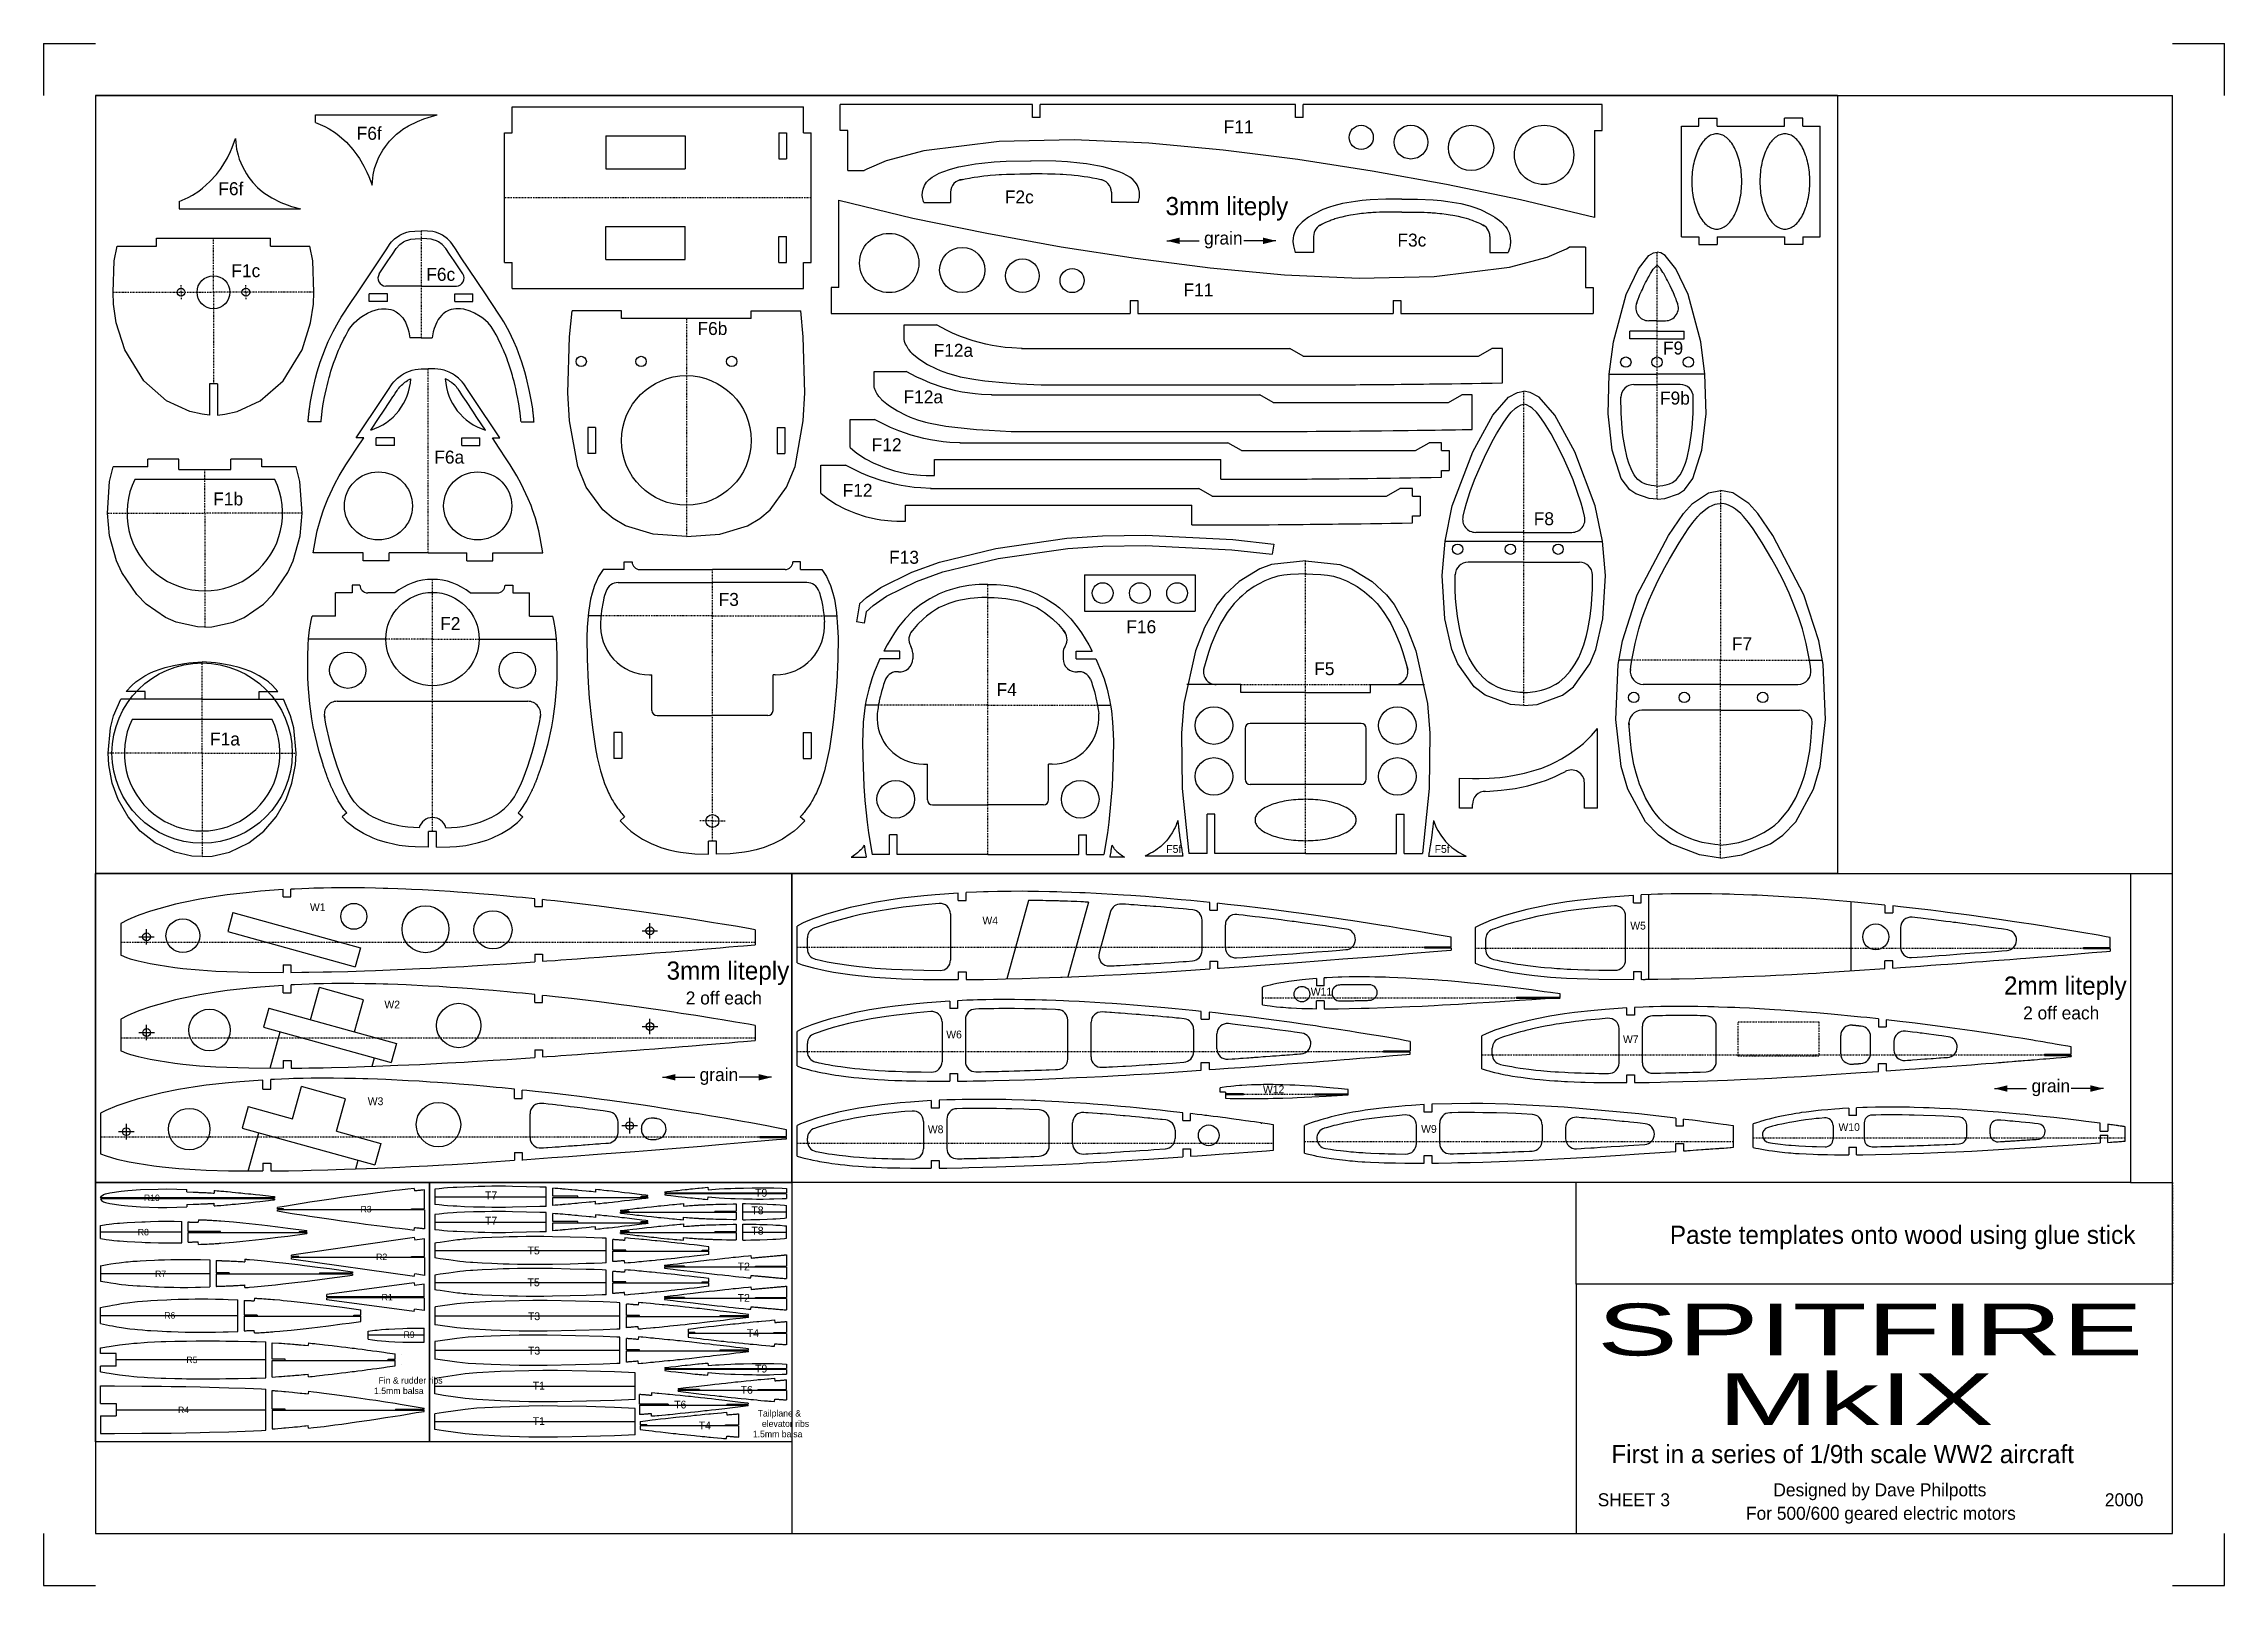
# Model space of a CAD drawing. Extents: x -1638 to 412, y -412 to 1290.
# Drawn here: x -429 to 412, y 696 to 1290 of the extents above; entities that cross this region are included whole.
import ezdxf
from ezdxf.enums import TextEntityAlignment as Align

# ---------------------------------------------------------------- set-up
doc = ezdxf.new("R2010")
doc.units = 0
doc.linetypes.add('DASHDOT', pattern=[1, 0.5, -0.25, 0, -0.25])
for name, color, linetype in [('1', 7, 'CONTINUOUS'), ('2', 7, 'CONTINUOUS'), ('3', 7, 'CONTINUOUS'), ('4', 7, 'CONTINUOUS'), ('6', 7, 'CONTINUOUS'), ('7', 7, 'CONTINUOUS'), ('8', 7, 'CONTINUOUS')]:
    doc.layers.add(name, color=color, linetype=linetype)
doc.styles.add('txt', font='TXT', dxfattribs={"height": 0.2})

msp = doc.modelspace()

# ---------------------------------------------------------------- texts
at = {"layer": '1', "color": 250, "linetype": 'CONTINUOUS', "style": 'txt'}
for s, p in [('Fin & rudder ribs', (-287.9607, 775.9679)), ('1.5mm balsa', (-292.4808, 771.9679)), ('Tailplane &', (-145.7288, 763.298)), ('elevator ribs', (-143.3444, 759.298)), ('1.5mm balsa', (-146.3782, 755.298))]:
    msp.add_text(s, height=2.5, dxfattribs=at).set_placement(p, align=Align.TOP_CENTER)
at = {"layer": '4', "color": 250, "linetype": 'CONTINUOUS', "style": 'txt'}
for p in [(6.396, 981.1344), (109.886, 981.1344)]:
    msp.add_text('F5f', height=3, dxfattribs=at).set_placement(p, align=Align.TOP_CENTER)
at = {"layer": '8', "color": 250, "linetype": 'CONTINUOUS', "style": 'txt'}
for s, height, p in [('F6f', 5, (-308.7122, 1255.5977)), ('F11', 5, (25.6512, 1258.0837)), ('F6f', 5, (-362.0858, 1234.2422)), ('F2c', 5, (-58.7656, 1231.0782)), ('F3c', 5, (92.6314, 1214.4291)), ('F1c', 5, (-357.0536, 1202.6255)), ('F6c', 5, (-281.885, 1201.2179)), ('F11', 5, (10.1392, 1195.2029)), ('F6b', 5, (-177.3018, 1180.3304)), ('F12a', 5, (-86.2378, 1171.9197)), ('F9', 5, (195.028, 1172.8035)), ('F12a', 5, (-97.8466, 1153.9726)), ('F9b', 5, (193.8952, 1153.4967)), ('F12', 5, (-110.1024, 1135.5125)), ('F6a', 5, (-278.7908, 1130.7404)), ('F12', 5, (-121.3312, 1117.9313)), ('F1b', 5, (-364.039, 1114.6052)), ('F8', 5, (145.205, 1106.991)), ('F13', 5, (-103.3984, 1092.109)), ('F3', 5, (-169.1426, 1075.8653)), ('F2', 5, (-276.5242, 1066.5654)), ('F16', 5, (-11.9144, 1065.3283)), ('F7', 5, (221.6166, 1058.7517)), ('F5', 5, (60.5408, 1049.1664)), ('F4', 5, (-61.9718, 1041.0873)), ('F1a', 5, (-365.2726, 1022.0434)), ('W1', 3, (-326.7462, 957.192)), ('W4', 3, (-67.4154, 952.0443)), ('W5', 3, (182.429, 950.0617)), ('W11', 3, (59.219, 924.6049)), ('W2', 3, (-298.034, 919.6343)), ('W6', 3, (-81.364, 908.1017)), ('W7', 3, (179.6226, 906.2817)), ('W3', 3, (-304.4554, 882.3499)), ('W12', 3, (40.7732, 886.9391)), ('W8', 3, (-88.458, 871.5332)), ('W9', 3, (101.7684, 871.685)), ('W10', 3, (262.718, 872.3853))]:
    msp.add_text(s, height=height, dxfattribs=at).set_placement(p, align=Align.MIDDLE_LEFT)
for s, height, p in [('3mm liteply', 7, (3.2022, 1231.038)), ('grain', 5, (18.06, 1217.7026)), ('3mm liteply', 7, (-189.2194, 936.2508)), ('2mm liteply', 7, (326.5358, 930.4735)), ('2 off each', 5, (-181.8262, 924.6946)), ('2 off each', 5, (333.929, 918.9173)), ('grain', 5, (-176.4658, 895.1495)), ('grain', 5, (337.1724, 890.8199)), ('Paste templates onto wood using glue stick', 7, (197.7016, 834.3606)), ('First in a series of 1/9th scale WW2 aircraft', 7, (175.1111, 749.8224))]:
    msp.add_text(s, height=height, dxfattribs=at).set_placement(p, align=Align.TOP_LEFT)
at = {"layer": '8', "color": 250, "linetype": 'CONTINUOUS', "style": 'txt', "width": 1.75}
for s, p in [('SPITFIRE', (169.5558, 784.3381)), ('MkIX', (216.0837, 757.4827))]:
    msp.add_text(s, height=20, dxfattribs=at).set_placement(p)
at = {"layer": '8', "color": 250, "linetype": 'CONTINUOUS', "style": 'txt'}
for s, p in [('Designed by Dave Philpotts', (237.616, 730.0161)), ('SHEET 3', (169.8796, 726.1938)), ('For 500/600 geared electric motors', (227.0518, 720.9817)), ('2000', (365.4468, 726.1938))]:
    msp.add_text(s, height=5, dxfattribs=at).set_placement(p)

# ---------------------------------------------------------------- blocks, each defined once
blk = doc.blocks.new('*O62')
at = {"layer": '6', "color": 202, "linetype": 'CONTINUOUS'}
for p, q in [((-420.5, 297.25), (-420.5, 277.25)), ((-420.5, 297.25), (-400.5, 297.25)), ((400.5, 297.25), (420.5, 297.25)), ((420.5, 277.25), (420.5, 297.25)), ((-400.5, 277.25), (-400.5, -277.25)), ((-400.5, 277.25), (400.5, 277.25)), ((400.5, -277.25), (400.5, 277.25)), ((-420.5, -277.25), (-420.5, -297.25)), ((-400.5, -277.25), (400.5, -277.25)), ((420.5, -297.25), (420.5, -277.25)), ((-420.5, -297.25), (-400.5, -297.25)), ((400.5, -297.25), (420.5, -297.25))]:
    blk.add_line(p, q, dxfattribs=at)
blk = doc.blocks.new('*D63')
at = {"layer": '7', "color": 215, "linetype": 'CONTINUOUS'}
blk.add_line((0, 0), (12.4362, 0), dxfattribs=at)
blk.add_solid([(5, -1.25), (0, 0), (5, 1.25)], dxfattribs=at)
blk = doc.blocks.new('*D64')
at = {"layer": '7', "color": 215, "linetype": 'CONTINUOUS'}
blk.add_line((0, 0), (-12.4362, 0), dxfattribs=at)
blk.add_solid([(-5, 1.25), (0, 0), (-5, -1.25)], dxfattribs=at)
blk = doc.blocks.new('*D65')
at = {"layer": '7', "color": 215, "linetype": 'CONTINUOUS'}
blk.add_line((0, 0), (12.4362, 0), dxfattribs=at)
blk.add_solid([(5, -1.25), (0, 0), (5, 1.25)], dxfattribs=at)
blk = doc.blocks.new('*D66')
at = {"layer": '7', "color": 215, "linetype": 'CONTINUOUS'}
blk.add_line((0, 0), (-12.4362, 0), dxfattribs=at)
blk.add_solid([(-5, 1.25), (0, 0), (-5, -1.25)], dxfattribs=at)
blk = doc.blocks.new('*D67')
at = {"layer": '7', "color": 215, "linetype": 'CONTINUOUS'}
blk.add_line((0, 0), (12.4362, 0), dxfattribs=at)
blk.add_solid([(5, -1.25), (0, 0), (5, 1.25)], dxfattribs=at)
blk = doc.blocks.new('*D68')
at = {"layer": '7', "color": 215, "linetype": 'CONTINUOUS'}
blk.add_line((0, 0), (-12.4362, 0), dxfattribs=at)
blk.add_solid([(-5, 1.25), (0, 0), (-5, -1.25)], dxfattribs=at)
blk = doc.blocks.new('*O69')
at = {"layer": '4', "color": 5, "linetype": 'CONTINUOUS'}
for p, q in [((33.5466, 0.2), (-33.5466, 0.2)), ((-0.26, 2.3923), (-0.26, 3.3927)), ((10.283, 2.9614), (10.1754, 1.9665)), ((33.5466, 0.6071), (33.5466, 0.2)), ((33.5466, -0.2), (-33.5466, -0.2)), ((-0.26, -2.3923), (-0.26, -3.3927)), ((10.283, -2.9614), (10.1754, -1.9665)), ((33.5466, -0.2), (33.5466, -0.607))]:
    blk.add_line(p, q, dxfattribs=at)
for points in [[(-33.5466, 0.2), (-33.473232, 0.457604), (-33.22807, 0.839142), (-32.465258, 1.372864), (-31.660346, 1.698411), (-30.04643, 2.059239), (-25.611826, 2.74562), (-23.126094, 3.007834), (-18.1534, 3.317647), (-11.368649, 3.526855), (-7.97384, 3.546511), (-0.26, 3.3927)], [(-0.26, 2.3923), (2.146974, 2.319909), (2.899989, 2.298458), (3.870012, 2.270828), (4.348309, 2.256512), (5.067181, 2.233264), (5.43045, 2.220468), (6.172018, 2.191675), (6.553263, 2.175333), (7.14235, 2.147904), (7.686885, 2.12017), (7.967675, 2.104986), (8.400741, 2.08042), (9.079987, 2.039203), (9.799228, 1.992228), (10.1754, 1.9664)], [(10.283, 2.9614), (10.651632, 2.934356), (11.417118, 2.87572), (12.216751, 2.811436), (12.766745, 2.765688), (13.90173, 2.667915), (14.778715, 2.589674), (15.373308, 2.53545), (16.580769, 2.422717), (17.191158, 2.364502), (18.41906, 2.245112), (19.648203, 2.12276), (20.463426, 2.040129), (22.070564, 1.873887), (23.463066, 1.726345), (24.37069, 1.628566), (26.140558, 1.43476), (27.85633, 1.243813), (31.156361, 0.873014), (32.756005, 0.69442), (33.5466, 0.6071)], [(-33.5466, -0.2), (-33.473232, -0.457603), (-33.22807, -0.839128), (-32.465258, -1.37281), (-31.660346, -1.698344), (-30.04643, -2.059204), (-25.611826, -2.74562), (-23.126094, -3.007834), (-18.153392, -3.317635), (-11.368606, -3.526802), (-7.973769, -3.546456), (-0.26, -3.3927)], [(-0.26, -2.3923), (2.146974, -2.319909), (2.899989, -2.298458), (3.870012, -2.270828), (4.348309, -2.256512), (5.067181, -2.233264), (5.43045, -2.220468), (6.172018, -2.191675), (6.553263, -2.175333), (7.14235, -2.147904), (7.686885, -2.12017), (7.967675, -2.104986), (8.400741, -2.08042), (9.079987, -2.039203), (9.799228, -1.992228), (10.1754, -1.9664)], [(10.283, -2.9614), (10.651611, -2.934345), (11.417062, -2.875691), (12.216669, -2.811394), (12.76665, -2.765639), (13.901619, -2.667857), (14.778598, -2.589612), (15.37319, -2.535387), (16.580653, -2.422653), (17.191045, -2.364439), (18.418957, -2.245052), (19.64811, -2.122704), (20.46334, -2.040074), (22.070488, -1.873834), (23.462983, -1.726291), (24.3706, -1.62851), (26.140452, -1.434696), (27.856214, -1.243739), (31.156269, -0.872921), (32.755966, -0.694321), (33.5466, -0.607)]]:
    blk.add_lwpolyline(points, dxfattribs=at)
at = {"layer": '8', "color": 250, "linetype": 'CONTINUOUS', "style": 'txt'}
blk.add_text('R10', height=2.5, dxfattribs=at).set_placement((-13.8046, 1.4005), align=Align.TOP_CENTER)
blk = doc.blocks.new('*O70')
at = {"layer": '4', "color": 5, "linetype": 'CONTINUOUS'}
for p, q in [((-10.7912, -1.5308), (-10.7912, 1.5308)), ((10.7914, 0), (-10.7912, 0)), ((10.7914, -2.7336), (10.7914, 2.7336))]:
    blk.add_line(p, q, dxfattribs=at)
for points in [[(-10.7912, 1.5308), (-9.097578, 1.787315), (-8.243283, 1.901554), (-7.386333, 2.003924), (-5.671743, 2.174915), (-3.955886, 2.308359), (-2.811074, 2.380878), (-0.518715, 2.49837), (2.610051, 2.621902), (4.176722, 2.668497), (6.528668, 2.717283), (8.881962, 2.738453), (10.058769, 2.737877), (10.7914, 2.7336)], [(-10.7912, -1.5308), (-9.097578, -1.787315), (-8.243283, -1.901554), (-7.386333, -2.003924), (-5.671743, -2.174915), (-3.955886, -2.308359), (-2.811074, -2.380878), (-0.518715, -2.49837), (2.610051, -2.621902), (4.176722, -2.668497), (6.528668, -2.717283), (8.881962, -2.738453), (10.058769, -2.737877), (10.7914, -2.7336)]]:
    blk.add_lwpolyline(points, dxfattribs=at)
at = {"layer": '8', "color": 250, "linetype": 'CONTINUOUS', "style": 'txt'}
blk.add_text('R9', height=2.5, dxfattribs=at).set_placement((4.9637, 1.4798), align=Align.TOP_CENTER)
blk = doc.blocks.new('*O71')
at = {"layer": '4', "color": 5, "linetype": 'CONTINUOUS'}
for p, q in [((-39.7466, -2.5013), (-39.7466, 2.5013)), ((-8.4952, 0), (-39.7466, 0)), ((-8.4952, -4.1033), (-8.4952, 4.1033)), ((-5.9952, 0.2), (-5.9952, 3.8862)), ((6.5048, 0.2), (-5.9952, 0.2)), ((-2.073, 4.7635), (-2.1176, 3.7644)), ((6.5048, -0.2), (6.5048, 0.2)), ((36.8222, 0.2), (36.8222, -0.2)), ((36.8222, 0.2), (39.7464, 0.2)), ((39.7464, 0.2), (39.7464, 0.6106)), ((-5.9952, -3.8862), (-5.9952, -0.2)), ((-5.9952, -0.2), (39.7464, -0.2)), ((-2.073, -4.7635), (-2.1176, -3.7644)), ((39.7464, -0.2), (39.7464, -0.6106))]:
    blk.add_line(p, q, dxfattribs=at)
for points in [[(-39.7466, 2.5013), (-38.316858, 2.738693), (-37.597007, 2.85011), (-36.514243, 3.005461), (-35.41012, 3.147099), (-34.673927, 3.232494), (-33.201189, 3.383674), (-32.464602, 3.450375), (-30.990894, 3.568289), (-29.516339, 3.668608), (-26.564045, 3.831122), (-23.879066, 3.950967), (-22.535226, 4.00195), (-20.518108, 4.066374), (-17.490159, 4.133818), (-14.460669, 4.163081), (-12.945764, 4.162287), (-11.435661, 4.151015), (-8.4952, 4.1033)], [(-5.9952, 3.8862), (-5.921633, 3.884333), (-5.825315, 3.881812), (-5.777881, 3.880538), (-5.6383, 3.876668), (-5.547363, 3.874051), (-5.42851, 3.870521), (-5.37003, 3.86874), (-5.240532, 3.864701), (-4.988786, 3.85652), (-4.744005, 3.848264), (-4.422868, 3.837271), (-4.262385, 3.83183), (-4.038247, 3.824392), (-3.887286, 3.819482), (-3.581051, 3.809719), (-3.108823, 3.795007), (-2.44929, 3.774698), (-2.1042, 3.764)], [(-2.073, 4.7635), (-1.094453, 4.732168), (-0.604519, 4.715423), (0.136252, 4.688218), (0.889446, 4.657719), (1.272595, 4.640957), (2.055776, 4.603854), (2.457322, 4.58329), (3.074215, 4.549619), (3.639071, 4.516573), (3.927913, 4.498864), (4.369826, 4.470727), (5.053652, 4.424759), (5.764897, 4.373943), (6.1316, 4.3466)], [(6.1316, 4.3465), (6.591284, 4.31117), (8.116016, 4.186481), (11.457061, 3.883962), (15.060156, 3.526913), (17.532708, 3.26826), (22.444229, 2.727585), (24.558987, 2.48455), (28.606307, 2.003544), (32.452877, 1.530173), (39.7462, 0.6106)], [(-39.7466, -2.5013), (-38.316858, -2.738693), (-37.597007, -2.85011), (-36.514243, -3.005461), (-35.41012, -3.147099), (-34.673927, -3.232494), (-33.201189, -3.383674), (-32.464602, -3.450375), (-30.990894, -3.568289), (-29.516339, -3.668608), (-26.564045, -3.831122), (-23.879066, -3.950967), (-22.535226, -4.00195), (-20.518108, -4.066374), (-17.490159, -4.133818), (-14.460669, -4.163081), (-12.945764, -4.162287), (-11.435661, -4.151015), (-8.4952, -4.1033)], [(-5.9952, -3.8862), (-5.921633, -3.884333), (-5.825315, -3.881812), (-5.777881, -3.880538), (-5.6383, -3.876668), (-5.547363, -3.874051), (-5.42851, -3.870521), (-5.37003, -3.86874), (-5.240532, -3.864701), (-4.988786, -3.85652), (-4.744005, -3.848264), (-4.422868, -3.837271), (-4.262385, -3.83183), (-4.038247, -3.824392), (-3.887286, -3.819482), (-3.581051, -3.809719), (-3.108823, -3.795007), (-2.44929, -3.774698), (-2.1042, -3.764)], [(-2.073, -4.7635), (-1.094453, -4.732168), (-0.604519, -4.715423), (0.136252, -4.688218), (0.889446, -4.657719), (1.272595, -4.640957), (2.055776, -4.603854), (2.457322, -4.58329), (3.074215, -4.549619), (3.639071, -4.516573), (3.927913, -4.498864), (4.369826, -4.470727), (5.053652, -4.424759), (5.764897, -4.373943), (6.1316, -4.3466)], [(6.1316, -4.3465), (6.591284, -4.31117), (8.116016, -4.186481), (11.457061, -3.883962), (15.060156, -3.526913), (17.532708, -3.26826), (22.444229, -2.727585), (24.558987, -2.48455), (28.606307, -2.003544), (32.452877, -1.530173), (39.7462, -0.6106)]]:
    blk.add_lwpolyline(points, dxfattribs=at)
at = {"layer": '8', "color": 250, "linetype": 'CONTINUOUS', "style": 'txt'}
blk.add_text('R8', height=2.5, dxfattribs=at).set_placement((-23.2993, 1.2209), align=Align.TOP_CENTER)
blk = doc.blocks.new('*O72')
at = {"layer": '4', "color": 94, "linetype": 'CONTINUOUS'}
blk.add_line((-48.574, 3.0675), (-48.574, 2.2156), dxfattribs=at)
at = {"layer": '4', "color": 5, "linetype": 'CONTINUOUS'}
for p, q in [((-48.574, 2.9445), (-48.574, -2.9456)), ((-6.5176, 5.2288), (-6.5176, -5.23)), ((-4.0176, 4.9975), (-4.0176, 0.1994)), ((0.9824, 0.1994), (-4.0176, 0.1994)), ((0.9824, 0.1994), (0.9824, -0.2006)), ((7.0692, 5.4718), (6.9966, 4.4745)), ((35.7952, 0.1994), (35.7952, -0.2006)), ((35.7952, 0.1994), (48.5738, 0.1994)), ((48.5738, 0.6251), (48.5738, 0.1994)), ((-48.574, -0.0005), (-6.5176, -0.0005)), ((-4.0176, -0.2006), (-4.0176, -4.9987)), ((-4.0176, -0.2006), (48.5738, -0.2006)), ((7.0692, -5.4728), (6.9966, -4.4755)), ((48.5738, -0.2006), (48.5738, -0.6261))]:
    blk.add_line(p, q, dxfattribs=at)
for points in [[(-48.574, 2.9445), (-46.00181, 3.424214), (-44.69561, 3.648713), (-42.724375, 3.95418), (-41.425073, 4.129623), (-40.558772, 4.235397), (-38.825822, 4.422643), (-37.959124, 4.505253), (-36.225163, 4.651284), (-34.490286, 4.775515), (-33.333096, 4.848468), (-31.017008, 4.976749), (-27.858446, 5.125146), (-26.277642, 5.188275), (-23.904901, 5.268047), (-21.530714, 5.328757), (-20.343217, 5.351558), (-17.967691, 5.381237), (-16.779773, 5.38779), (-14.99786, 5.386804), (-12.010301, 5.356718), (-10.078217, 5.321191), (-6.5176, 5.2288)], [(-4.0176, 4.9975), (-3.858367, 4.989773), (-3.649218, 4.97989), (-3.545933, 4.975121), (-3.443466, 4.970464), (-3.308066, 4.96442), (-3.240871, 4.961468), (-3.041194, 4.952878), (-2.90958, 4.947363), (-2.735827, 4.940258), (-2.649644, 4.936807), (-2.553209, 4.933003), (-2.425433, 4.928051), (-2.361871, 4.925625), (-2.172379, 4.918536), (-2.046958, 4.913958), (-1.880721, 4.908022), (-1.797979, 4.905121), (-1.612594, 4.898742), (-1.489514, 4.894594), (-1.325902, 4.889178), (-1.244261, 4.886514), (-0.87759, 4.874819), (-0.633123, 4.867216), (-0.1416, 4.8522)], [(-0.1328, 4.8519), (0.726857, 4.818826), (1.160368, 4.801341), (1.817696, 4.773492), (2.486119, 4.743234), (2.825413, 4.727039), (3.516009, 4.69219), (3.868048, 4.673405), (4.40557, 4.643344), (5.141867, 4.599405), (5.519245, 4.575635), (6.097885, 4.537546), (6.692721, 4.49634), (6.9966, 4.4745)], [(7.0692, 5.4718), (7.113758, 5.468557), (7.173316, 5.464204), (7.203158, 5.462015), (7.262969, 5.457611), (7.342983, 5.451686), (7.383104, 5.448701), (7.413246, 5.446452), (7.453502, 5.443441), (7.473659, 5.44193), (7.534247, 5.437373), (7.615305, 5.431243), (7.655951, 5.428156), (7.737483, 5.421935), (7.773821, 5.419151), (7.822371, 5.415419), (7.846688, 5.413545), (7.901506, 5.40931), (7.942714, 5.406115), (7.997785, 5.401831), (8.025375, 5.399679), (8.056458, 5.397249), (8.097973, 5.393997), (8.118762, 5.392365), (8.160402, 5.389089), (8.216051, 5.384696), (8.243932, 5.38249), (8.3068, 5.3775)], [(8.3068, 5.3774), (8.84725, 5.333646), (10.639805, 5.179397), (14.56769, 4.805123), (18.803632, 4.363352), (21.710453, 4.043314), (27.4846, 3.374312), (30.067963, 3.061646), (35.004421, 2.442111), (39.689612, 1.829862), (48.5738, 0.6251)], [(-48.574, -2.9456), (-46.00181, -3.425413), (-44.69561, -3.649941), (-42.724375, -3.955436), (-41.425073, -4.130892), (-40.558772, -4.236672), (-38.825823, -4.423929), (-37.959126, -4.506541), (-36.225166, -4.652573), (-34.490292, -4.7768), (-33.333105, -4.849747), (-31.017025, -4.97801), (-27.858479, -5.126367), (-26.277683, -5.189473), (-23.904953, -5.269211), (-21.530771, -5.32989), (-20.343273, -5.352677), (-17.967738, -5.382337), (-16.77981, -5.388886), (-14.997875, -5.387901), (-12.043388, -5.358295), (-10.121094, -5.323104), (-6.5176, -5.23)], [(-4.0176, -4.9987), (-3.858367, -4.990973), (-3.649218, -4.98109), (-3.545933, -4.976321), (-3.443466, -4.971664), (-3.308066, -4.96562), (-3.240871, -4.962668), (-3.041194, -4.954078), (-2.90958, -4.948563), (-2.735827, -4.941458), (-2.649644, -4.938007), (-2.553209, -4.934203), (-2.425433, -4.929251), (-2.361871, -4.926825), (-2.172379, -4.919736), (-2.046958, -4.915158), (-1.880721, -4.909222), (-1.797979, -4.906321), (-1.612594, -4.899942), (-1.489514, -4.895794), (-1.325902, -4.890378), (-1.244261, -4.887714), (-0.87759, -4.876019), (-0.633123, -4.868416), (-0.1416, -4.8534)], [(-0.1328, -4.8529), (0.726857, -4.819826), (1.160368, -4.802341), (1.817696, -4.774492), (2.486119, -4.744234), (2.825413, -4.728039), (3.516009, -4.69319), (3.868048, -4.674405), (4.40557, -4.644344), (5.141867, -4.600405), (5.519245, -4.576635), (6.097885, -4.538546), (6.692721, -4.49734), (6.9966, -4.4755)], [(7.0692, -5.4728), (7.113758, -5.469557), (7.173316, -5.465204), (7.203158, -5.463015), (7.262969, -5.458611), (7.342983, -5.452686), (7.383104, -5.449701), (7.413246, -5.447452), (7.453502, -5.444441), (7.473659, -5.44293), (7.534247, -5.438373), (7.615305, -5.432243), (7.655951, -5.429156), (7.737483, -5.422935), (7.773821, -5.420151), (7.822371, -5.416419), (7.846688, -5.414545), (7.901506, -5.41031), (7.942714, -5.407115), (7.997785, -5.402831), (8.025375, -5.400679), (8.056458, -5.398249), (8.097973, -5.394997), (8.118762, -5.393365), (8.160402, -5.390089), (8.216051, -5.385696), (8.243932, -5.38349), (8.3068, -5.3785)], [(8.3068, -5.3784), (8.84725, -5.334646), (10.639805, -5.180397), (14.56769, -4.806123), (18.803632, -4.364352), (21.710453, -4.044314), (27.4846, -3.375312), (30.067963, -3.062646), (35.004421, -2.443111), (39.689612, -1.830862), (48.5738, -0.6261)]]:
    blk.add_lwpolyline(points, dxfattribs=at)
at = {"layer": '8', "color": 250, "linetype": 'CONTINUOUS', "style": 'txt'}
blk.add_text('R7', height=2.5, dxfattribs=at).set_placement((-25.4401, 1.0508), align=Align.TOP_CENTER)
blk = doc.blocks.new('*O73')
at = {"layer": '4', "color": 5, "linetype": 'CONTINUOUS'}
for p, q in [((-62.3948, 2.4), (-62.3948, 9.1991)), ((-62.3948, 2.4), (-56.3948, 2.4)), ((-56.3948, 2.4), (-56.3948, -2.4)), ((-56.3948, 0), (1.272, 0)), ((1.272, -7.8285), (1.272, 7.9108)), ((3.772, 0.2), (3.772, 7.4083)), ((8.772, 0.2), (3.772, 0.2)), ((8.772, -0.2), (8.772, 0.2)), ((17.7268, 7.1272), (17.6186, 6.1329)), ((51.3162, 0.2), (51.3162, -0.2)), ((51.3162, 0.2), (62.3946, 0.2)), ((62.3946, 0.2), (62.3946, 0.6408)), ((-62.3948, -2.4), (-56.3948, -2.4)), ((-62.3948, -2.4), (-62.3948, -9.1991)), ((3.772, -0.2), (62.3946, -0.2)), ((3.772, -0.2), (3.772, -7.4083)), ((17.7268, -7.1272), (17.6186, -6.1329)), ((62.3946, -0.6408), (62.3946, -0.2))]:
    blk.add_line(p, q, dxfattribs=at)
for points in [[(-62.3948, 9.1955), (-57.085923, 9.174502), (-46.469062, 9.102699), (-38.951723, 9.03175), (-35.193454, 8.985022), (-29.556677, 8.893144), (-24.040398, 8.772815), (-20.36343, 8.678384), (-13.011033, 8.466448), (-6.658853, 8.260409), (-3.484839, 8.137573), (-0.312961, 7.993112), (1.272, 7.9108)], [(3.772, 7.4083), (4.482698, 7.351509), (4.956458, 7.312943), (5.903886, 7.234221), (7.324805, 7.112523), (8.27194, 7.029254), (8.9033, 6.972904), (10.165875, 6.858441), (11.638582, 6.722258), (12.374835, 6.653034), (13.479088, 6.547642), (14.583183, 6.440235), (15.135171, 6.385723), (16.239022, 6.274977), (16.790885, 6.218701), (17.6186, 6.1331)], [(17.7268, 7.1272), (19.676443, 6.911778), (20.998281, 6.758484), (23.688336, 6.431117), (27.817359, 5.896285), (30.615551, 5.516896), (36.268343, 4.722922), (41.259469, 4.001716), (43.753615, 3.632583), (47.492466, 3.064483), (51.227834, 2.475112), (53.093988, 2.171048), (59.297258, 1.136179), (62.3946, 0.6408)], [(-62.3948, -9.1955), (-57.085923, -9.174502), (-46.469062, -9.102699), (-38.951723, -9.03175), (-35.193454, -8.985022), (-29.556677, -8.893144), (-24.040398, -8.772815), (-20.36343, -8.678384), (-13.011033, -8.466448), (-6.658853, -8.260409), (-3.484839, -8.137573), (-0.312961, -7.993112), (1.272, -7.9108)], [(3.772, -7.4083), (4.482698, -7.351509), (4.956458, -7.312943), (5.903886, -7.234221), (7.324805, -7.112523), (8.27194, -7.029254), (8.9033, -6.972904), (10.165875, -6.858441), (11.638582, -6.722258), (12.374835, -6.653034), (13.479088, -6.547642), (14.583183, -6.440235), (15.135171, -6.385723), (16.239022, -6.274977), (16.790885, -6.218701), (17.6186, -6.1331)], [(17.7268, -7.1272), (19.703139, -6.908132), (23.74133, -6.423841), (27.868388, -5.889234), (30.654226, -5.511528), (36.268375, -4.722951), (41.259487, -4.001732), (43.753628, -3.632594), (47.492473, -3.064488), (51.227837, -2.475114), (53.09399, -2.171049), (59.297258, -1.136179), (62.3946, -0.6408)]]:
    blk.add_lwpolyline(points, dxfattribs=at)
at = {"layer": '8', "color": 250, "linetype": 'CONTINUOUS', "style": 'txt'}
blk.add_text('R4', height=2.5, dxfattribs=at).set_placement((-30.4363, 1.1753), align=Align.TOP_CENTER)
blk = doc.blocks.new('*O74')
at = {"layer": '4', "color": 5, "linetype": 'CONTINUOUS'}
for p, q in [((-28.318, 0.2), (-28.318, 0.7336)), ((-26.0166, 0.2), (-28.318, 0.2)), ((-26.0166, -0.2), (-26.0166, 0.2)), ((23.318, -0.2), (23.318, 0.2)), ((23.318, 0.2), (28.318, 0.2)), ((24.4344, 8.0898), (24.5464, 7.0961)), ((28.318, 0.2), (28.318, 7.5143)), ((-28.318, -0.7336), (-28.318, -0.2)), ((28.318, -0.2), (-28.318, -0.2)), ((24.4344, -8.0898), (24.5464, -7.0961)), ((28.318, -0.2), (28.318, -7.5143))]:
    blk.add_line(p, q, dxfattribs=at)
for points in [[(24.4344, 8.0898), (21.978405, 7.809814), (18.705003, 7.427211), (17.068841, 7.231929), (12.162511, 6.630161), (5.625761, 5.79066), (2.359538, 5.354992), (-3.710252, 4.516653), (-6.743289, 4.083725), (-11.29052, 3.417135), (-15.834963, 2.729906), (-18.106139, 2.378551), (-22.646398, 1.660363), (-24.915482, 1.293528), (-28.3178, 0.7336)], [(28.318, 7.5143), (27.759093, 7.453253), (27.479659, 7.422611), (27.231285, 7.395307), (26.900135, 7.358805), (26.734567, 7.340513), (26.362056, 7.299253), (25.803333, 7.2371), (25.384326, 7.190278), (24.825695, 7.127572), (24.5464, 7.0961)], [(24.4344, -8.0898), (21.978405, -7.809814), (18.705003, -7.427211), (17.068841, -7.231929), (12.162511, -6.630161), (5.625761, -5.79066), (2.359538, -5.354992), (-3.710252, -4.516653), (-6.743289, -4.083725), (-11.29052, -3.417135), (-15.834963, -2.729906), (-18.106139, -2.378551), (-22.646398, -1.660363), (-24.915482, -1.293528), (-28.3178, -0.7336)], [(28.318, -7.5143), (27.759093, -7.453253), (27.479659, -7.422611), (27.231285, -7.395307), (26.900135, -7.358805), (26.734567, -7.340513), (26.362056, -7.299253), (25.803333, -7.2371), (25.384326, -7.190278), (24.825695, -7.127572), (24.5464, -7.0961)]]:
    blk.add_lwpolyline(points, dxfattribs=at)
at = {"layer": '8', "color": 250, "linetype": 'CONTINUOUS', "style": 'txt'}
blk.add_text('R3', height=2.5, dxfattribs=at).set_placement((5.8169, 1.3376), align=Align.TOP_CENTER)
blk = doc.blocks.new('*O75')
at = {"layer": '4', "color": 5, "linetype": 'CONTINUOUS'}
for p, q in [((21.7832, 7.5171), (-25.6426, 0.8066)), ((-25.6426, 0.2), (-25.6426, 0.8065)), ((-22.811, 0.2), (-25.6426, 0.2)), ((-22.811, -0.2), (-22.811, 0.2)), ((20.6428, -0.2), (20.6428, 0.2)), ((20.6428, 0.2), (25.6428, 0.2)), ((21.7206, 7.5083), (21.8608, 6.5182)), ((25.6428, 7.0533), (21.8608, 6.5182)), ((25.6428, 0.2), (25.6428, 7.0533)), ((-25.6426, -0.8065), (-25.6426, -0.2)), ((25.6428, -0.2), (-25.6426, -0.2)), ((21.7832, -7.5171), (-25.6426, -0.8066)), ((21.7206, -7.5083), (21.8608, -6.5182)), ((25.6428, -7.0533), (21.8608, -6.5182)), ((25.6428, -0.2), (25.6428, -7.0533))]:
    blk.add_line(p, q, dxfattribs=at)
at = {"layer": '8', "color": 250, "linetype": 'CONTINUOUS', "style": 'txt'}
blk.add_text('R2', height=2.5, dxfattribs=at).set_placement((9.1145, 1.3567), align=Align.TOP_CENTER)
blk = doc.blocks.new('*O76')
at = {"layer": '4', "color": 5, "linetype": 'CONTINUOUS'}
for p, q in [((14.8282, 5.562), (-18.7504, 1.0254)), ((-18.7504, 0.2), (-18.7504, 1.0254)), ((18.7504, 0.2), (-18.7504, 0.2)), ((14.8282, 5.5621), (14.962, 4.5711)), ((18.7504, 5.0829), (14.962, 4.5711)), ((18.7504, 0.2), (18.7504, 5.0829)), ((-18.7504, -1.0253), (-18.7504, -0.2)), ((18.7504, -0.2), (-18.7504, -0.2)), ((14.8282, -5.562), (-18.7504, -1.0254)), ((14.8282, -5.5621), (14.962, -4.5711)), ((18.7504, -5.0829), (14.962, -4.5711)), ((18.7504, -0.2), (18.7504, -5.0829))]:
    blk.add_line(p, q, dxfattribs=at)
at = {"layer": '8', "color": 250, "linetype": 'CONTINUOUS', "style": 'txt'}
blk.add_text('R1', height=2.5, dxfattribs=at).set_placement((4.4679, 1.2499), align=Align.TOP_CENTER)
blk = doc.blocks.new('*O79')
at = {"layer": '4', "color": 5, "linetype": 'CONTINUOUS'}
for p, q in [((-41.1078, 2.9148), (-41.1078, -2.9148)), ((-41.1078, 0), (1.913, 0)), ((1.913, -3.6884), (1.913, 3.6884)), ((4.413, 0.2), (4.413, 3.3073)), ((14.043, 0.2), (4.413, 0.2)), ((14.043, -0.2), (14.043, 0.2)), ((20.9206, 2.8311), (20.8176, 1.8364)), ((38.5272, -0.2), (38.5272, 0.2)), ((38.5272, 0.2), (41.1078, 0.2)), ((41.1078, 0.2), (41.1078, 0.5469)), ((4.413, -0.2), (41.1078, -0.2)), ((4.413, -3.3073), (4.413, -0.2)), ((20.9206, -2.8311), (20.8176, -1.8364)), ((41.1078, -0.2), (41.1078, -0.5469))]:
    blk.add_line(p, q, dxfattribs=at)
for points in [[(1.913, 3.6884), (-0.647849, 3.768427), (-5.77289, 3.896487), (-11.139563, 4.019091), (-13.822346, 4.06371), (-16.504344, 4.086142), (-17.84495, 4.086444), (-19.160553, 4.078593), (-21.790886, 4.040362), (-24.420112, 3.976254), (-26.172348, 3.921608), (-29.675514, 3.7904), (-32.584107, 3.660072), (-34.036169, 3.580622), (-36.209424, 3.433153), (-37.653974, 3.310567), (-38.37469, 3.240601), (-39.45356, 3.123505), (-41.1078, 2.9148)], [(20.8176, 1.8364), (19.256915, 1.996322), (18.476462, 2.075049), (17.305653, 2.191558), (15.549164, 2.362678), (14.377999, 2.474262), (13.792369, 2.529288), (12.913866, 2.610855), (11.79514, 2.712935), (11.235725, 2.763121), (10.396523, 2.837183), (9.137506, 2.94518), (8.297995, 3.014852), (7.878184, 3.048922), (7.24839, 3.099007), (6.408511, 3.163763), (5.9885, 3.195224), (5.358391, 3.241204), (4.413, 3.3073)], [(41.1078, 0.5469), (40.322233, 0.636851), (38.75125, 0.819176), (34.038345, 1.373896), (32.073456, 1.602874), (31.090828, 1.716225), (29.616645, 1.884688), (28.142156, 2.051123), (27.404792, 2.133528), (25.929816, 2.296605), (25.1922, 2.377235), (24.085609, 2.496984), (22.679084, 2.647009), (21.975684, 2.721106), (20.9204, 2.8311)], [(1.913, -3.6884), (-0.647849, -3.768427), (-5.77289, -3.896487), (-11.139563, -4.019091), (-13.822346, -4.06371), (-16.504344, -4.086142), (-17.84495, -4.086444), (-19.160553, -4.078593), (-21.790886, -4.040362), (-24.420112, -3.976254), (-26.172348, -3.921608), (-29.675514, -3.7904), (-32.584107, -3.660072), (-34.036169, -3.580622), (-36.209424, -3.433153), (-37.653974, -3.310567), (-38.37469, -3.240601), (-39.45356, -3.123505), (-41.1078, -2.9148)], [(20.8176, -1.8364), (19.256915, -1.996322), (18.476462, -2.075049), (17.305653, -2.191558), (15.549164, -2.362678), (14.377999, -2.474262), (13.792369, -2.529288), (12.913866, -2.610855), (11.79514, -2.712935), (11.235725, -2.763121), (10.396523, -2.837183), (9.137506, -2.94518), (8.297995, -3.014852), (7.878184, -3.048922), (7.24839, -3.099007), (6.408511, -3.163763), (5.9885, -3.195224), (5.358391, -3.241204), (4.413, -3.3073)], [(41.1078, -0.5469), (40.322233, -0.636851), (38.75125, -0.819176), (34.038345, -1.373896), (32.073456, -1.602874), (31.090828, -1.716225), (29.616645, -1.884688), (28.142156, -2.051123), (27.404792, -2.133528), (25.929816, -2.296605), (25.1922, -2.377235), (24.085609, -2.496984), (22.679084, -2.647009), (21.975684, -2.721106), (20.9204, -2.8311)]]:
    blk.add_lwpolyline(points, dxfattribs=at)
at = {"layer": '8', "color": 250, "linetype": 'CONTINUOUS', "style": 'txt'}
blk.add_text('T7', height=3, dxfattribs=at).set_placement((-21.7286, 0.5642), align=Align.MIDDLE_LEFT)
blk = doc.blocks.new('*O80')
at = {"layer": '4', "color": 5, "linetype": 'CONTINUOUS'}
for p, q in [((-60.464, 3.4011), (-60.464, -3.4011)), ((-60.464, 0), (10.9676, 0)), ((10.9676, -5.0626), (10.9676, 5.0626)), ((13.4676, 0.2), (13.4676, 4.5487)), ((18.4676, 0.2), (13.4676, 0.2)), ((18.1024, 5.1636), (18.0146, 4.1675)), ((18.4676, -0.2), (18.4676, 0.2)), ((49.6402, -0.2), (49.6402, 0.2)), ((49.6402, 0.2), (60.4638, 0.2)), ((60.4638, 0.2), (60.4638, 0.5669)), ((13.4676, -0.2), (60.4638, -0.2)), ((13.4676, -4.5487), (13.4676, -0.2)), ((18.1024, -5.1636), (18.0146, -4.1675)), ((60.4638, -0.5669), (60.4638, -0.2))]:
    blk.add_line(p, q, dxfattribs=at)
for points in [[(10.9676, 5.0626), (9.732904, 5.129521), (4.425158, 5.357938), (-6.204837, 5.64729), (-17.138666, 5.874391), (-22.603102, 5.905244), (-27.96399, 5.842613), (-38.679121, 5.50287), (-47.562903, 5.017083), (-51.974685, 4.595956), (-60.203019, 3.439367), (-60.464, 3.4011)], [(18.0146, 4.1675), (17.615574, 4.202529), (17.41605, 4.219944), (17.11675, 4.245936), (16.66777, 4.284627), (16.218751, 4.322946), (15.994227, 4.341962), (15.545148, 4.379698), (15.320593, 4.398413), (14.983741, 4.426293), (14.534567, 4.463092), (14.309963, 4.481327), (13.973037, 4.50847), (13.636086, 4.535356), (13.4676, 4.5487)], [(60.4638, 0.5669), (57.25121, 0.956271), (55.644544, 1.149648), (53.234089, 1.437823), (50.823097, 1.723457), (49.617403, 1.865225), (46.950128, 2.176053), (45.616236, 2.329921), (43.615063, 2.558603), (41.61347, 2.784536), (40.61251, 2.896401), (38.610249, 3.117786), (37.608943, 3.227248), (36.106757, 3.389825), (34.127361, 3.600911), (33.137469, 3.7051), (31.652377, 3.859651), (30.166964, 4.012079), (29.424133, 4.087483), (27.938212, 4.236638), (27.195118, 4.310378), (26.080303, 4.419923), (24.593552, 4.563966), (23.850029, 4.635109), (22.734556, 4.740709), (21.060907, 4.896559), (19.746197, 5.016709), (19.088729, 5.075941), (18.1024, 5.1636)], [(10.9676, -5.0626), (9.732904, -5.129521), (4.425158, -5.357938), (-6.204837, -5.64729), (-17.138666, -5.874391), (-22.603102, -5.905244), (-27.96399, -5.842613), (-38.679121, -5.50287), (-47.562903, -5.017083), (-51.974685, -4.595956), (-60.203019, -3.439367), (-60.464, -3.4011)], [(18.0146, -4.1675), (17.615574, -4.202529), (17.41605, -4.219944), (17.11675, -4.245936), (16.66777, -4.284627), (16.218751, -4.322946), (15.994227, -4.341962), (15.545148, -4.379698), (15.320593, -4.398413), (14.983741, -4.426293), (14.534567, -4.463092), (14.309963, -4.481327), (13.973037, -4.50847), (13.636086, -4.535356), (13.4676, -4.5487)], [(60.4638, -0.5669), (57.25121, -0.956271), (55.644544, -1.149648), (53.234089, -1.437823), (50.823097, -1.723457), (49.617403, -1.865225), (46.950128, -2.176053), (45.616236, -2.329921), (43.615063, -2.558603), (41.61347, -2.784536), (40.61251, -2.896401), (38.610249, -3.117786), (37.608943, -3.227248), (36.106757, -3.389825), (34.127361, -3.600911), (33.137469, -3.7051), (31.652377, -3.859651), (30.166964, -4.012079), (29.424133, -4.087483), (27.938212, -4.236638), (27.195118, -4.310378), (26.080303, -4.419923), (24.593552, -4.563966), (23.850029, -4.635109), (22.734556, -4.740709), (21.060907, -4.896559), (19.746197, -5.016709), (19.088729, -5.075941), (18.1024, -5.1636)]]:
    blk.add_lwpolyline(points, dxfattribs=at)
at = {"layer": '8', "color": 250, "linetype": 'CONTINUOUS', "style": 'txt'}
blk.add_text('T3', height=3, dxfattribs=at).set_placement((-24.5244, -0.1292), align=Align.MIDDLE_LEFT)
blk = doc.blocks.new('*O81')
at = {"layer": '4', "color": 5, "linetype": 'CONTINUOUS'}
for p, q in [((-60.464, 3.4011), (-60.464, -3.4011)), ((-60.464, 0), (10.9676, 0)), ((10.9676, -5.0626), (10.9676, 5.0626)), ((13.4676, 0.2), (13.4676, 4.5487)), ((18.4676, 0.2), (13.4676, 0.2)), ((18.1024, 5.1636), (18.0146, 4.1675)), ((18.4676, -0.2), (18.4676, 0.2)), ((49.6402, -0.2), (49.6402, 0.2)), ((49.6402, 0.2), (60.4638, 0.2)), ((60.4638, 0.2), (60.4638, 0.5669)), ((13.4676, -0.2), (60.4638, -0.2)), ((13.4676, -4.5487), (13.4676, -0.2)), ((18.1024, -5.1636), (18.0146, -4.1675)), ((60.4638, -0.5669), (60.4638, -0.2))]:
    blk.add_line(p, q, dxfattribs=at)
for points in [[(10.9676, 5.0626), (9.732904, 5.129521), (4.425158, 5.357938), (-6.204837, 5.64729), (-17.138666, 5.874391), (-22.603102, 5.905244), (-27.96399, 5.842613), (-38.679121, 5.50287), (-47.562903, 5.017083), (-51.974685, 4.595956), (-60.203019, 3.439367), (-60.464, 3.4011)], [(18.0146, 4.1675), (17.615574, 4.202529), (17.41605, 4.219944), (17.11675, 4.245936), (16.66777, 4.284627), (16.218751, 4.322946), (15.994227, 4.341962), (15.545148, 4.379698), (15.320593, 4.398413), (14.983741, 4.426293), (14.534567, 4.463092), (14.309963, 4.481327), (13.973037, 4.50847), (13.636086, 4.535356), (13.4676, 4.5487)], [(60.4638, 0.5669), (57.25121, 0.956271), (55.644544, 1.149648), (53.234089, 1.437823), (50.823097, 1.723457), (49.617403, 1.865225), (46.950128, 2.176053), (45.616236, 2.329921), (43.615063, 2.558603), (41.61347, 2.784536), (40.61251, 2.896401), (38.610249, 3.117786), (37.608943, 3.227248), (36.106757, 3.389825), (34.127361, 3.600911), (33.137469, 3.7051), (31.652377, 3.859651), (30.166964, 4.012079), (29.424133, 4.087483), (27.938212, 4.236638), (27.195118, 4.310378), (26.080303, 4.419923), (24.593552, 4.563966), (23.850029, 4.635109), (22.734556, 4.740709), (21.060907, 4.896559), (19.746197, 5.016709), (19.088729, 5.075941), (18.1024, 5.1636)], [(10.9676, -5.0626), (9.732904, -5.129521), (4.425158, -5.357938), (-6.204837, -5.64729), (-17.138666, -5.874391), (-22.603102, -5.905244), (-27.96399, -5.842613), (-38.679121, -5.50287), (-47.562903, -5.017083), (-51.974685, -4.595956), (-60.203019, -3.439367), (-60.464, -3.4011)], [(18.0146, -4.1675), (17.615574, -4.202529), (17.41605, -4.219944), (17.11675, -4.245936), (16.66777, -4.284627), (16.218751, -4.322946), (15.994227, -4.341962), (15.545148, -4.379698), (15.320593, -4.398413), (14.983741, -4.426293), (14.534567, -4.463092), (14.309963, -4.481327), (13.973037, -4.50847), (13.636086, -4.535356), (13.4676, -4.5487)], [(60.4638, -0.5669), (57.25121, -0.956271), (55.644544, -1.149648), (53.234089, -1.437823), (50.823097, -1.723457), (49.617403, -1.865225), (46.950128, -2.176053), (45.616236, -2.329921), (43.615063, -2.558603), (41.61347, -2.784536), (40.61251, -2.896401), (38.610249, -3.117786), (37.608943, -3.227248), (36.106757, -3.389825), (34.127361, -3.600911), (33.137469, -3.7051), (31.652377, -3.859651), (30.166964, -4.012079), (29.424133, -4.087483), (27.938212, -4.236638), (27.195118, -4.310378), (26.080303, -4.419923), (24.593552, -4.563966), (23.850029, -4.635109), (22.734556, -4.740709), (21.060907, -4.896559), (19.746197, -5.016709), (19.088729, -5.075941), (18.1024, -5.1636)]]:
    blk.add_lwpolyline(points, dxfattribs=at)
at = {"layer": '8', "color": 250, "linetype": 'CONTINUOUS', "style": 'txt'}
blk.add_text('T3', height=3, dxfattribs=at).set_placement((-24.5244, -0.1292), align=Align.MIDDLE_LEFT)
blk = doc.blocks.new('*O82')
at = {"layer": '4', "color": 5, "linetype": 'CONTINUOUS'}
for p, q in [((-38.609, -2.9767), (-38.609, 2.9767)), ((-38.609, 0), (38.609, 0)), ((38.609, -5.1121), (38.609, 5.1121))]:
    blk.add_line(p, q, dxfattribs=at)
for points in [[(38.609, 5.1121), (36.116491, 5.252673), (30.701657, 5.485698), (19.857202, 5.780865), (8.702805, 6.012527), (3.128118, 6.043995), (-2.340963, 5.980094), (-13.272554, 5.633497), (-22.336071, 5.137931), (-26.837132, 4.708325), (-35.232422, 3.528355), (-38.609, 2.9767)], [(38.609, -5.1121), (36.116491, -5.252673), (30.701657, -5.485698), (19.857202, -5.780865), (8.702805, -6.012527), (3.128118, -6.043995), (-2.340963, -5.980094), (-13.272554, -5.633497), (-22.336071, -5.137931), (-26.837132, -4.708325), (-35.232422, -3.528355), (-38.609, -2.9767)]]:
    blk.add_lwpolyline(points, dxfattribs=at)
at = {"layer": '8', "color": 250, "linetype": 'CONTINUOUS', "style": 'txt'}
blk.add_text('T1', height=3, dxfattribs=at).set_placement((-0.801, 0.2202), align=Align.MIDDLE_LEFT)
blk = doc.blocks.new('*O83')
at = {"layer": '4', "color": 5, "linetype": 'CONTINUOUS'}
for p, q in [((-38.609, -2.9767), (-38.609, 2.9767)), ((-38.609, 0), (38.609, 0)), ((38.609, -5.1121), (38.609, 5.1121))]:
    blk.add_line(p, q, dxfattribs=at)
for points in [[(38.609, 5.1121), (36.116491, 5.252673), (30.701657, 5.485698), (19.857202, 5.780865), (8.702805, 6.012527), (3.128118, 6.043995), (-2.340963, 5.980094), (-13.272554, 5.633497), (-22.336071, 5.137931), (-26.837132, 4.708325), (-35.232422, 3.528355), (-38.609, 2.9767)], [(38.609, -5.1121), (36.116491, -5.252673), (30.701657, -5.485698), (19.857202, -5.780865), (8.702805, -6.012527), (3.128118, -6.043995), (-2.340963, -5.980094), (-13.272554, -5.633497), (-22.336071, -5.137931), (-26.837132, -4.708325), (-35.232422, -3.528355), (-38.609, -2.9767)]]:
    blk.add_lwpolyline(points, dxfattribs=at)
at = {"layer": '8', "color": 250, "linetype": 'CONTINUOUS', "style": 'txt'}
blk.add_text('T1', height=3, dxfattribs=at).set_placement((-0.801, 0.2202), align=Align.MIDDLE_LEFT)
blk = doc.blocks.new('*O84')
at = {"layer": '4', "color": 5, "linetype": 'CONTINUOUS'}
for p, q in [((-41.1078, 2.9148), (-41.1078, -2.9148)), ((-41.1078, 0), (1.913, 0)), ((1.913, -3.6884), (1.913, 3.6884)), ((4.413, 0.2), (4.413, 3.3073)), ((14.043, 0.2), (4.413, 0.2)), ((14.043, -0.2), (14.043, 0.2)), ((20.9206, 2.8311), (20.8176, 1.8364)), ((38.5272, -0.2), (38.5272, 0.2)), ((38.5272, 0.2), (41.1078, 0.2)), ((41.1078, 0.2), (41.1078, 0.5469)), ((4.413, -0.2), (41.1078, -0.2)), ((4.413, -3.3073), (4.413, -0.2)), ((20.9206, -2.8311), (20.8176, -1.8364)), ((41.1078, -0.2), (41.1078, -0.5469))]:
    blk.add_line(p, q, dxfattribs=at)
for points in [[(1.913, 3.6884), (-0.647849, 3.768427), (-5.77289, 3.896487), (-11.139563, 4.019091), (-13.822346, 4.06371), (-16.504344, 4.086142), (-17.84495, 4.086444), (-19.160553, 4.078593), (-21.790886, 4.040362), (-24.420112, 3.976254), (-26.172348, 3.921608), (-29.675514, 3.7904), (-32.584107, 3.660072), (-34.036169, 3.580622), (-36.209424, 3.433153), (-37.653974, 3.310567), (-38.37469, 3.240601), (-39.45356, 3.123505), (-41.1078, 2.9148)], [(20.8176, 1.8364), (19.256915, 1.996322), (18.476462, 2.075049), (17.305653, 2.191558), (15.549164, 2.362678), (14.377999, 2.474262), (13.792369, 2.529288), (12.913866, 2.610855), (11.79514, 2.712935), (11.235725, 2.763121), (10.396523, 2.837183), (9.137506, 2.94518), (8.297995, 3.014852), (7.878184, 3.048922), (7.24839, 3.099007), (6.408511, 3.163763), (5.9885, 3.195224), (5.358391, 3.241204), (4.413, 3.3073)], [(41.1078, 0.5469), (40.322233, 0.636851), (38.75125, 0.819176), (34.038345, 1.373896), (32.073456, 1.602874), (31.090828, 1.716225), (29.616645, 1.884688), (28.142156, 2.051123), (27.404792, 2.133528), (25.929816, 2.296605), (25.1922, 2.377235), (24.085609, 2.496984), (22.679084, 2.647009), (21.975684, 2.721106), (20.9204, 2.8311)], [(1.913, -3.6884), (-0.647849, -3.768427), (-5.77289, -3.896487), (-11.139563, -4.019091), (-13.822346, -4.06371), (-16.504344, -4.086142), (-17.84495, -4.086444), (-19.160553, -4.078593), (-21.790886, -4.040362), (-24.420112, -3.976254), (-26.172348, -3.921608), (-29.675514, -3.7904), (-32.584107, -3.660072), (-34.036169, -3.580622), (-36.209424, -3.433153), (-37.653974, -3.310567), (-38.37469, -3.240601), (-39.45356, -3.123505), (-41.1078, -2.9148)], [(20.8176, -1.8364), (19.256915, -1.996322), (18.476462, -2.075049), (17.305653, -2.191558), (15.549164, -2.362678), (14.377999, -2.474262), (13.792369, -2.529288), (12.913866, -2.610855), (11.79514, -2.712935), (11.235725, -2.763121), (10.396523, -2.837183), (9.137506, -2.94518), (8.297995, -3.014852), (7.878184, -3.048922), (7.24839, -3.099007), (6.408511, -3.163763), (5.9885, -3.195224), (5.358391, -3.241204), (4.413, -3.3073)], [(41.1078, -0.5469), (40.322233, -0.636851), (38.75125, -0.819176), (34.038345, -1.373896), (32.073456, -1.602874), (31.090828, -1.716225), (29.616645, -1.884688), (28.142156, -2.051123), (27.404792, -2.133528), (25.929816, -2.296605), (25.1922, -2.377235), (24.085609, -2.496984), (22.679084, -2.647009), (21.975684, -2.721106), (20.9204, -2.8311)]]:
    blk.add_lwpolyline(points, dxfattribs=at)
at = {"layer": '8', "color": 250, "linetype": 'CONTINUOUS', "style": 'txt'}
blk.add_text('T7', height=3, dxfattribs=at).set_placement((-21.7286, 0.5642), align=Align.MIDDLE_LEFT)
blk = doc.blocks.new('*O85')
at = {"layer": '4', "color": 5, "linetype": 'CONTINUOUS'}
for p, q in [((-20.9426, 0.5177), (-20.9426, 0.2)), ((-12.6478, 0.2), (-20.9426, 0.2)), ((-12.6478, 0.2), (-12.6478, -0.2)), ((9.8718, 0.2), (9.8718, -0.2)), ((9.8718, 0.2), (20.9424, 0.2)), ((16.3078, 4.5135), (16.3926, 3.5171)), ((20.9424, 0.2), (20.9424, 3.8781)), ((-20.9426, -0.5177), (-20.9426, -0.2)), ((20.9424, -0.2), (-20.9426, -0.2)), ((16.3078, -4.5135), (16.3926, -3.5171)), ((20.9424, -0.2), (20.9424, -3.8781))]:
    blk.add_line(p, q, dxfattribs=at)
for points in [[(-20.9426, 0.5177), (-17.928132, 0.873145), (-13.90737, 1.349738), (-11.89635, 1.586625), (-9.627359, 1.85103), (-8.492644, 1.98192), (-6.790285, 2.176451), (-5.087565, 2.368648), (-4.236064, 2.46381), (-2.53277, 2.65214), (-1.680972, 2.745261), (-0.40308, 2.883567), (1.280772, 3.063145), (2.122863, 3.151783), (3.386215, 3.283266), (5.281752, 3.477092), (7.177932, 3.666717), (8.126277, 3.759909), (9.39101, 3.882447), (10.023497, 3.942968), (10.972384, 4.032799), (12.396072, 4.165372), (13.554699, 4.27122), (14.134133, 4.323374), (15.003445, 4.400519), (16.3078, 4.5135)], [(16.3926, 3.5171), (16.791885, 3.550948), (16.991536, 3.567733), (17.291022, 3.592735), (17.590521, 3.617518), (17.740277, 3.629825), (18.039798, 3.65427), (18.189565, 3.666405), (18.414223, 3.684496), (18.713782, 3.708407), (18.863569, 3.720271), (19.088257, 3.737949), (19.425311, 3.764196), (19.724937, 3.787251), (19.874757, 3.798678), (20.099499, 3.815692), (20.436636, 3.840923), (20.773804, 3.865799), (20.9424, 3.8781)], [(-20.9426, -0.5177), (-17.928132, -0.873145), (-13.90737, -1.349738), (-11.89635, -1.586625), (-9.627359, -1.85103), (-8.492644, -1.98192), (-6.790285, -2.176451), (-5.087565, -2.368648), (-4.236064, -2.46381), (-2.53277, -2.65214), (-1.680972, -2.745261), (-0.40308, -2.883567), (1.280772, -3.063145), (2.122863, -3.151783), (3.386215, -3.283266), (5.281752, -3.477092), (7.177932, -3.666717), (8.126277, -3.759909), (9.39101, -3.882447), (10.023497, -3.942968), (10.972384, -4.032799), (12.396072, -4.165372), (13.554699, -4.27122), (14.134133, -4.323374), (15.003445, -4.400519), (16.3078, -4.5135)], [(16.3926, -3.5171), (16.791885, -3.550948), (16.991536, -3.567733), (17.291022, -3.592735), (17.590521, -3.617518), (17.740277, -3.629825), (18.039798, -3.65427), (18.189565, -3.666405), (18.414223, -3.684496), (18.713782, -3.708407), (18.863569, -3.720271), (19.088257, -3.737949), (19.425311, -3.764196), (19.724937, -3.787251), (19.874757, -3.798678), (20.099499, -3.815692), (20.436636, -3.840923), (20.773804, -3.865799), (20.9424, -3.8781)]]:
    blk.add_lwpolyline(points, dxfattribs=at)
at = {"layer": '8', "color": 250, "linetype": 'CONTINUOUS', "style": 'txt'}
blk.add_text('T6', height=3, dxfattribs=at).set_placement((3.2124, 0.0224), align=Align.MIDDLE_LEFT)
blk = doc.blocks.new('*O86')
at = {"layer": '4', "color": 5, "linetype": 'CONTINUOUS'}
for p, q in [((-20.9426, 0.2), (-20.9426, 3.8781)), ((-9.8718, 0.2), (-20.9426, 0.2)), ((-16.3078, 4.5135), (-16.3928, 3.5171)), ((-9.8718, 0.2), (-9.8718, -0.2)), ((12.6478, 0.2), (12.6478, -0.2)), ((12.6478, 0.2), (20.9424, 0.2)), ((20.9424, 0.5177), (20.9424, 0.2)), ((-20.9426, -0.2), (20.9424, -0.2)), ((-20.9426, -0.2), (-20.9426, -3.8781)), ((-16.3078, -4.5135), (-16.3928, -3.5171)), ((20.9424, -0.5177), (20.9424, -0.2))]:
    blk.add_line(p, q, dxfattribs=at)
for points in [[(-16.3928, 3.5171), (-16.792042, 3.550948), (-16.991676, 3.567733), (-17.291145, 3.592735), (-17.590636, 3.617518), (-17.740388, 3.629825), (-18.03991, 3.65427), (-18.189678, 3.666405), (-18.414341, 3.684496), (-18.713909, 3.708407), (-18.863701, 3.720271), (-19.088398, 3.737949), (-19.425467, 3.764196), (-19.725105, 3.787251), (-19.874932, 3.798678), (-20.099682, 3.815692), (-20.43683, 3.840923), (-20.774003, 3.865799), (-20.9426, 3.8781)], [(20.9424, 0.5177), (17.928073, 0.873145), (13.907368, 1.349738), (11.89635, 1.586625), (9.627359, 1.85103), (8.492644, 1.98192), (6.790285, 2.176451), (5.087565, 2.368648), (4.236064, 2.46381), (2.53277, 2.65214), (1.680972, 2.745261), (0.40308, 2.883567), (-1.280772, 3.063145), (-2.122864, 3.151783), (-3.386218, 3.283266), (-5.281762, 3.477092), (-7.177957, 3.666717), (-8.126311, 3.759909), (-9.391063, 3.882447), (-10.023561, 3.942968), (-10.972466, 4.032799), (-12.396189, 4.165372), (-13.554845, 4.27122), (-14.134282, 4.323374), (-15.003572, 4.400519), (-16.3078, 4.5135)], [(-16.3928, -3.5171), (-16.792042, -3.550948), (-16.991676, -3.567733), (-17.291145, -3.592735), (-17.590636, -3.617518), (-17.740388, -3.629825), (-18.03991, -3.65427), (-18.189678, -3.666405), (-18.414341, -3.684496), (-18.713909, -3.708407), (-18.863701, -3.720271), (-19.088398, -3.737949), (-19.425467, -3.764196), (-19.725105, -3.787251), (-19.874932, -3.798678), (-20.099682, -3.815692), (-20.43683, -3.840923), (-20.774003, -3.865799), (-20.9426, -3.8781)], [(20.9424, -0.5177), (17.928073, -0.873145), (13.907368, -1.349738), (11.89635, -1.586625), (9.627359, -1.85103), (8.492644, -1.98192), (6.790285, -2.176451), (5.087565, -2.368648), (4.236064, -2.46381), (2.53277, -2.65214), (1.680972, -2.745261), (0.40308, -2.883567), (-1.280772, -3.063145), (-2.122864, -3.151783), (-3.386218, -3.283266), (-5.281762, -3.477092), (-7.177957, -3.666717), (-8.126311, -3.759909), (-9.391063, -3.882447), (-10.023561, -3.942968), (-10.972466, -4.032799), (-12.396189, -4.165372), (-13.554845, -4.27122), (-14.134282, -4.323374), (-15.003572, -4.400519), (-16.3078, -4.5135)]]:
    blk.add_lwpolyline(points, dxfattribs=at)
at = {"layer": '8', "color": 250, "linetype": 'CONTINUOUS', "style": 'txt'}
blk.add_text('T6', height=3, dxfattribs=at).set_placement((-7.584, 0.0224), align=Align.MIDDLE_LEFT)
blk = doc.blocks.new('*O88')
at = {"layer": '4', "color": 5, "linetype": 'CONTINUOUS'}
for p, q in [((-23.5396, 0.5675), (-23.5396, 0.2)), ((-15.8374, 0.2), (-23.5396, 0.2)), ((-15.8374, 0.2), (-15.8374, -0.2)), ((9.7704, 4.3256), (9.8694, 3.3305)), ((11.5394, 0.2), (23.5394, 0.2)), ((11.5394, -0.2), (11.5394, 0.2)), ((23.5394, 4.581), (23.5394, 0.2)), ((23.5394, -0.2), (-23.5396, -0.2)), ((-23.5396, -0.2), (-23.5396, -0.5675)), ((9.7704, -4.3256), (9.8694, -3.3305)), ((23.5394, -0.2), (23.5394, -4.5809))]:
    blk.add_line(p, q, dxfattribs=at)
for points in [[(-23.5396, 0.5675), (-20.254131, 0.966826), (-18.611028, 1.164894), (-16.145916, 1.459832), (-13.680256, 1.751994), (-12.447221, 1.89697), (-9.734346, 2.213093), (-8.377648, 2.369586), (-6.34226, 2.60217), (-4.306446, 2.831964), (-3.288373, 2.945742), (-1.251887, 3.170915), (-0.233469, 3.282252), (1.294385, 3.447615), (2.967858, 3.626348), (3.804729, 3.714767), (5.060214, 3.846186), (6.943869, 4.040533), (8.828076, 4.231455), (9.7704, 4.3256)], [(9.8694, 3.3305), (10.46776, 3.389816), (10.76696, 3.419338), (11.215784, 3.463451), (11.66464, 3.507358), (11.889079, 3.529234), (12.337983, 3.572829), (12.562447, 3.594549), (12.899159, 3.62703), (13.348138, 3.670153), (13.572641, 3.691636), (13.909411, 3.72376), (14.414604, 3.771721), (14.863703, 3.814125), (15.088267, 3.835246), (15.425131, 3.866826), (15.930466, 3.913966), (16.435852, 3.96083), (16.688564, 3.984157), (17.14383, 4.026001), (17.371476, 4.046834), (17.712958, 4.077967), (18.225204, 4.124398), (18.737467, 4.170488), (18.9936, 4.1934)], [(18.993, 4.1933), (19.436207, 4.232458), (19.653652, 4.25159), (19.974901, 4.279751), (20.446365, 4.320835), (20.906337, 4.360611), (21.132366, 4.380036), (21.57721, 4.418014), (21.796307, 4.436589), (22.121193, 4.463967), (22.548091, 4.499621), (22.759164, 4.517109), (23.0732, 4.542949), (23.384568, 4.568351), (23.5394, 4.5809)], [(-23.5396, -0.5675), (-20.254131, -0.966826), (-18.611028, -1.164894), (-16.145916, -1.459832), (-13.680256, -1.751994), (-12.447221, -1.89697), (-9.734346, -2.213093), (-8.377648, -2.369586), (-6.34226, -2.60217), (-4.306446, -2.831964), (-3.288373, -2.945742), (-1.251887, -3.170915), (-0.233469, -3.282252), (1.294385, -3.447615), (2.967858, -3.626348), (3.804729, -3.714767), (5.060214, -3.846186), (6.943869, -4.040533), (8.828076, -4.231455), (9.7704, -4.3256)], [(9.8694, -3.3305), (10.46776, -3.389816), (10.76696, -3.419338), (11.215784, -3.463451), (11.66464, -3.507358), (11.889079, -3.529234), (12.337983, -3.572829), (12.562447, -3.594549), (12.899159, -3.62703), (13.348138, -3.670153), (13.572641, -3.691636), (13.909411, -3.72376), (14.414604, -3.771721), (14.863703, -3.814125), (15.088267, -3.835246), (15.425131, -3.866826), (15.930466, -3.913966), (16.435852, -3.96083), (16.688564, -3.984157), (17.14383, -4.026001), (17.371476, -4.046834), (17.712958, -4.077967), (18.225204, -4.124398), (18.737467, -4.170488), (18.9936, -4.1934)], [(18.993, -4.1933), (19.436207, -4.232458), (19.653652, -4.25159), (19.974901, -4.279751), (20.446365, -4.320835), (20.906337, -4.360611), (21.132366, -4.380036), (21.57721, -4.418014), (21.796307, -4.436589), (22.121193, -4.463967), (22.548091, -4.499621), (22.759164, -4.517109), (23.0732, -4.542949), (23.384568, -4.568351), (23.5394, -4.5809)]]:
    blk.add_lwpolyline(points, dxfattribs=at)
at = {"layer": '8', "color": 250, "linetype": 'CONTINUOUS', "style": 'txt'}
blk.add_text('T2', height=3, dxfattribs=at).set_placement((4.6668, 0.0751), align=Align.MIDDLE_LEFT)
blk = doc.blocks.new('*O89')
at = {"layer": '4', "color": 5, "linetype": 'CONTINUOUS'}
for p, q in [((-23.5396, 0.5675), (-23.5396, 0.2)), ((-15.8374, 0.2), (-23.5396, 0.2)), ((-15.8374, 0.2), (-15.8374, -0.2)), ((9.7704, 4.3256), (9.8694, 3.3305)), ((11.5394, 0.2), (23.5394, 0.2)), ((11.5394, -0.2), (11.5394, 0.2)), ((23.5394, 4.581), (23.5394, 0.2)), ((23.5394, -0.2), (-23.5396, -0.2)), ((-23.5396, -0.2), (-23.5396, -0.5675)), ((9.7704, -4.3256), (9.8694, -3.3305)), ((23.5394, -0.2), (23.5394, -4.5809))]:
    blk.add_line(p, q, dxfattribs=at)
for points in [[(-23.5396, 0.5675), (-20.254131, 0.966826), (-18.611028, 1.164894), (-16.145916, 1.459832), (-13.680256, 1.751994), (-12.447221, 1.89697), (-9.734346, 2.213093), (-8.377648, 2.369586), (-6.34226, 2.60217), (-4.306446, 2.831964), (-3.288373, 2.945742), (-1.251887, 3.170915), (-0.233469, 3.282252), (1.294385, 3.447615), (2.967858, 3.626348), (3.804729, 3.714767), (5.060214, 3.846186), (6.943869, 4.040533), (8.828076, 4.231455), (9.7704, 4.3256)], [(9.8694, 3.3305), (10.46776, 3.389816), (10.76696, 3.419338), (11.215784, 3.463451), (11.66464, 3.507358), (11.889079, 3.529234), (12.337983, 3.572829), (12.562447, 3.594549), (12.899159, 3.62703), (13.348138, 3.670153), (13.572641, 3.691636), (13.909411, 3.72376), (14.414604, 3.771721), (14.863703, 3.814125), (15.088267, 3.835246), (15.425131, 3.866826), (15.930466, 3.913966), (16.435852, 3.96083), (16.688564, 3.984157), (17.14383, 4.026001), (17.371476, 4.046834), (17.712958, 4.077967), (18.225204, 4.124398), (18.737467, 4.170488), (18.9936, 4.1934)], [(18.993, 4.1933), (19.436207, 4.232458), (19.653652, 4.25159), (19.974901, 4.279751), (20.446365, 4.320835), (20.906337, 4.360611), (21.132366, 4.380036), (21.57721, 4.418014), (21.796307, 4.436589), (22.121193, 4.463967), (22.548091, 4.499621), (22.759164, 4.517109), (23.0732, 4.542949), (23.384568, 4.568351), (23.5394, 4.5809)], [(-23.5396, -0.5675), (-20.254131, -0.966826), (-18.611028, -1.164894), (-16.145916, -1.459832), (-13.680256, -1.751994), (-12.447221, -1.89697), (-9.734346, -2.213093), (-8.377648, -2.369586), (-6.34226, -2.60217), (-4.306446, -2.831964), (-3.288373, -2.945742), (-1.251887, -3.170915), (-0.233469, -3.282252), (1.294385, -3.447615), (2.967858, -3.626348), (3.804729, -3.714767), (5.060214, -3.846186), (6.943869, -4.040533), (8.828076, -4.231455), (9.7704, -4.3256)], [(9.8694, -3.3305), (10.46776, -3.389816), (10.76696, -3.419338), (11.215784, -3.463451), (11.66464, -3.507358), (11.889079, -3.529234), (12.337983, -3.572829), (12.562447, -3.594549), (12.899159, -3.62703), (13.348138, -3.670153), (13.572641, -3.691636), (13.909411, -3.72376), (14.414604, -3.771721), (14.863703, -3.814125), (15.088267, -3.835246), (15.425131, -3.866826), (15.930466, -3.913966), (16.435852, -3.96083), (16.688564, -3.984157), (17.14383, -4.026001), (17.371476, -4.046834), (17.712958, -4.077967), (18.225204, -4.124398), (18.737467, -4.170488), (18.9936, -4.1934)], [(18.993, -4.1933), (19.436207, -4.232458), (19.653652, -4.25159), (19.974901, -4.279751), (20.446365, -4.320835), (20.906337, -4.360611), (21.132366, -4.380036), (21.57721, -4.418014), (21.796307, -4.436589), (22.121193, -4.463967), (22.548091, -4.499621), (22.759164, -4.517109), (23.0732, -4.542949), (23.384568, -4.568351), (23.5394, -4.5809)]]:
    blk.add_lwpolyline(points, dxfattribs=at)
at = {"layer": '8', "color": 250, "linetype": 'CONTINUOUS', "style": 'txt'}
blk.add_text('T2', height=3, dxfattribs=at).set_placement((4.6668, 0.0751), align=Align.MIDDLE_LEFT)
blk = doc.blocks.new('*O90')
at = {"layer": '4', "color": 5, "linetype": 'CONTINUOUS'}
for p, q in [((-23.491, 0.3769), (-23.491, -0.0053)), ((-6.8694, 2.148), (-6.7808, 1.152)), ((23.4912, 1.7136), (23.4912, -0.0053)), ((-23.491, -0.0053), (23.4912, -0.0053)), ((-23.491, -0.4053), (-23.491, -0.7875)), ((23.4912, -0.4053), (-23.491, -0.4053)), ((-6.8694, -2.5586), (-6.7808, -1.5626)), ((23.4912, -0.4053), (23.4912, -2.1242))]:
    blk.add_line(p, q, dxfattribs=at)
for points in [[(-23.491, 0.3769), (-22.698358, 0.467563), (-21.112764, 0.653206), (-19.270973, 0.867085), (-18.349792, 0.972339), (-16.967646, 1.127817), (-15.58503, 1.280097), (-14.893539, 1.354928), (-13.526714, 1.500044), (-12.843099, 1.571183), (-11.817401, 1.676055), (-10.791352, 1.778656), (-10.278188, 1.829083), (-9.251563, 1.92814), (-8.738097, 1.976753), (-7.967697, 2.0485), (-6.8694, 2.1481)], [(-6.7808, 1.152), (-3.956905, 1.387073), (-2.543958, 1.489124), (-0.422394, 1.61668), (2.015098, 1.721517), (3.641946, 1.772862), (6.898125, 1.854395), (10.247002, 1.93088), (11.920972, 1.95872), (14.430634, 1.972922), (16.891888, 1.944217), (18.531336, 1.904268), (21.806484, 1.788457), (23.4912, 1.7136)], [(-23.491, -0.7875), (-22.698358, -0.878163), (-21.112764, -1.063806), (-19.270973, -1.277685), (-18.349792, -1.382939), (-16.967646, -1.538417), (-15.58503, -1.690697), (-14.893539, -1.765528), (-13.526714, -1.910644), (-12.843099, -1.981783), (-11.817401, -2.086655), (-10.791352, -2.189256), (-10.278188, -2.239683), (-9.251563, -2.33874), (-8.738097, -2.387353), (-7.967697, -2.4591), (-6.8694, -2.5587)], [(-6.7808, -1.5626), (-3.956905, -1.797673), (-2.543958, -1.899724), (-0.422394, -2.02728), (2.015098, -2.132117), (3.641946, -2.183462), (6.898125, -2.264995), (10.247006, -2.34148), (11.920987, -2.36932), (14.430682, -2.383522), (16.891991, -2.354817), (18.531465, -2.314868), (21.80657, -2.199056), (23.4912, -2.1242)]]:
    blk.add_lwpolyline(points, dxfattribs=at)
at = {"layer": '8', "color": 250, "linetype": 'CONTINUOUS', "style": 'txt'}
blk.add_text('T9', height=3, dxfattribs=at).set_placement((11.3416, 0), align=Align.MIDDLE_LEFT)
blk = doc.blocks.new('*O91')
at = {"layer": '4', "color": 5, "linetype": 'CONTINUOUS'}
for p, q in [((-23.491, 0.3769), (-23.491, -0.0053)), ((-6.8694, 2.148), (-6.7808, 1.152)), ((23.4912, 1.7136), (23.4912, -0.0053)), ((-23.491, -0.0053), (23.4912, -0.0053)), ((-23.491, -0.4053), (-23.491, -0.7875)), ((23.4912, -0.4053), (-23.491, -0.4053)), ((-6.8694, -2.5586), (-6.7808, -1.5626)), ((23.4912, -0.4053), (23.4912, -2.1242))]:
    blk.add_line(p, q, dxfattribs=at)
for points in [[(-23.491, 0.3769), (-22.698358, 0.467563), (-21.112764, 0.653206), (-19.270973, 0.867085), (-18.349792, 0.972339), (-16.967646, 1.127817), (-15.58503, 1.280097), (-14.893539, 1.354928), (-13.526714, 1.500044), (-12.843099, 1.571183), (-11.817401, 1.676055), (-10.791352, 1.778656), (-10.278188, 1.829083), (-9.251563, 1.92814), (-8.738097, 1.976753), (-7.967697, 2.0485), (-6.8694, 2.1481)], [(-6.7808, 1.152), (-3.956905, 1.387073), (-2.543958, 1.489124), (-0.422394, 1.61668), (2.015098, 1.721517), (3.641946, 1.772862), (6.898125, 1.854395), (10.247002, 1.93088), (11.920972, 1.95872), (14.430634, 1.972922), (16.891888, 1.944217), (18.531336, 1.904268), (21.806484, 1.788457), (23.4912, 1.7136)], [(-23.491, -0.7875), (-22.698358, -0.878163), (-21.112764, -1.063806), (-19.270973, -1.277685), (-18.349792, -1.382939), (-16.967646, -1.538417), (-15.58503, -1.690697), (-14.893539, -1.765528), (-13.526714, -1.910644), (-12.843099, -1.981783), (-11.817401, -2.086655), (-10.791352, -2.189256), (-10.278188, -2.239683), (-9.251563, -2.33874), (-8.738097, -2.387353), (-7.967697, -2.4591), (-6.8694, -2.5587)], [(-6.7808, -1.5626), (-3.956905, -1.797673), (-2.543958, -1.899724), (-0.422394, -2.02728), (2.015098, -2.132117), (3.641946, -2.183462), (6.898125, -2.264995), (10.247006, -2.34148), (11.920987, -2.36932), (14.430682, -2.383522), (16.891991, -2.354817), (18.531465, -2.314868), (21.80657, -2.199056), (23.4912, -2.1242)]]:
    blk.add_lwpolyline(points, dxfattribs=at)
at = {"layer": '8', "color": 250, "linetype": 'CONTINUOUS', "style": 'txt'}
blk.add_text('T9', height=3, dxfattribs=at).set_placement((11.3416, 0), align=Align.MIDDLE_LEFT)
blk = doc.blocks.new('*O92')
at = {"layer": '4', "color": 5, "linetype": 'CONTINUOUS'}
for p, q in [((-32.0578, 0.352), (-32.0578, 0.0018)), ((-28.8296, 0.0018), (-32.0578, 0.0018)), ((-28.8296, 0.0018), (-28.8296, -0.3982)), ((-7.7534, 2.9359), (-7.6678, 1.9395)), ((4.3944, 0.0018), (4.3944, -0.3982)), ((4.3944, 0.0018), (12.6152, 0.0018)), ((12.6152, 2.8378), (12.6152, 0.0018)), ((15.1152, -3.3008), (15.1152, 2.9044)), ((32.0578, -2.562), (32.0578, 2.1656)), ((-32.0578, -0.7484), (-32.0578, -0.3982)), ((-32.0578, -0.3982), (12.6152, -0.3982)), ((-7.7534, -3.3323), (-7.6678, -2.3359)), ((12.6152, -0.3982), (12.6152, -3.2342)), ((15.1152, -0.1982), (32.0578, -0.1982))]:
    blk.add_line(p, q, dxfattribs=at)
for points in [[(-32.0578, 0.352), (-31.522437, 0.411734), (-30.451543, 0.533773), (-29.380433, 0.658276), (-27.23763, 0.910056), (-25.652632, 1.094751), (-24.859983, 1.186178), (-23.670812, 1.32206), (-21.886582, 1.522784), (-20.101746, 1.719394), (-19.209085, 1.816016), (-19.1144, 1.8262)], [(-19.1144, 1.8262), (-17.948971, 1.950319), (-17.366412, 2.011562), (-16.492725, 2.102385), (-15.182428, 2.236232), (-13.872249, 2.367145), (-13.217147, 2.431477), (-11.906807, 2.557843), (-11.251524, 2.619857), (-10.268393, 2.711391), (-9.150833, 2.813097), (-8.591919, 2.862859), (-7.7534, 2.9359)], [(-7.6678, 1.9395), (-6.618384, 2.026789), (-6.111833, 2.06784), (-5.372159, 2.126281), (-4.65395, 2.181076), (-4.301941, 2.207146), (-3.610202, 2.256713), (-3.26971, 2.280241), (-2.764617, 2.314012), (-2.099696, 2.356283), (-1.770034, 2.376272), (-1.277965, 2.404871), (-0.542766, 2.444758), (-0.193511, 2.462498), (0.505256, 2.495765), (1.20436, 2.526287), (1.670612, 2.545232), (2.603551, 2.580087), (3.303628, 2.603861), (3.770519, 2.618722), (4.704712, 2.646401), (6.106998, 2.683916), (7.0425, 2.707116), (8.914988, 2.751816), (11.382107, 2.810497), (12.6152, 2.8378)], [(15.1152, 2.9044), (16.159406, 2.897353), (18.247038, 2.865823), (20.333601, 2.814251), (21.724031, 2.770638), (24.503376, 2.666386), (26.750219, 2.566233), (27.871887, 2.505866), (29.550804, 2.395042), (31.223931, 2.25199), (32.0578, 2.1656)], [(-32.0578, -0.7484), (-31.522437, -0.808134), (-30.451543, -0.930173), (-29.380433, -1.054676), (-27.23763, -1.306456), (-25.652632, -1.491151), (-24.859983, -1.582578), (-23.670812, -1.71846), (-21.886582, -1.919184), (-20.101746, -2.115794), (-19.209085, -2.212416), (-19.1144, -2.2226)], [(-19.1144, -2.2226), (-17.948971, -2.346719), (-17.366412, -2.407962), (-16.492725, -2.498785), (-15.182428, -2.632632), (-13.872249, -2.763545), (-13.217147, -2.827877), (-11.906807, -2.954243), (-11.251524, -3.016257), (-10.268393, -3.107791), (-9.150833, -3.209497), (-8.591919, -3.259259), (-7.7534, -3.3323)], [(-7.6678, -2.3359), (-6.618384, -2.423189), (-6.111833, -2.46424), (-5.372159, -2.522681), (-4.65395, -2.577476), (-4.301941, -2.603546), (-3.610202, -2.653113), (-3.26971, -2.676641), (-2.764617, -2.710412), (-2.099696, -2.752683), (-1.770034, -2.772672), (-1.277965, -2.801271), (-0.542766, -2.841158), (-0.193511, -2.858898), (0.505256, -2.892165), (1.20436, -2.922687), (1.670612, -2.941632), (2.603551, -2.976487), (3.303628, -3.000261), (3.770519, -3.015122), (4.704712, -3.042801), (6.106998, -3.080316), (7.0425, -3.103516), (8.914988, -3.148216), (11.382107, -3.206897), (12.6152, -3.2342)], [(15.1152, -3.3008), (16.159406, -3.293753), (18.247038, -3.262223), (20.333601, -3.210651), (21.724031, -3.167038), (24.503376, -3.062786), (26.750219, -2.962633), (27.871887, -2.902266), (29.550804, -2.791442), (31.223931, -2.64839), (32.0578, -2.562)]]:
    blk.add_lwpolyline(points, dxfattribs=at)
at = {"layer": '8', "color": 250, "linetype": 'CONTINUOUS', "style": 'txt'}
blk.add_text('T8', height=3, dxfattribs=at).set_placement((18.48, 0.3324), align=Align.MIDDLE_LEFT)
blk = doc.blocks.new('*O93')
at = {"layer": '4', "color": 5, "linetype": 'CONTINUOUS'}
for p, q in [((-32.0578, 0.352), (-32.0578, 0.0018)), ((-28.8296, 0.0018), (-32.0578, 0.0018)), ((-28.8296, 0.0018), (-28.8296, -0.3982)), ((-7.7534, 2.9359), (-7.6678, 1.9395)), ((4.3944, 0.0018), (4.3944, -0.3982)), ((4.3944, 0.0018), (12.6152, 0.0018)), ((12.6152, 2.8378), (12.6152, 0.0018)), ((15.1152, -3.3008), (15.1152, 2.9044)), ((32.0578, -2.562), (32.0578, 2.1656)), ((-32.0578, -0.7484), (-32.0578, -0.3982)), ((-32.0578, -0.3982), (12.6152, -0.3982)), ((-7.7534, -3.3323), (-7.6678, -2.3359)), ((12.6152, -0.3982), (12.6152, -3.2342)), ((15.1152, -0.1982), (32.0578, -0.1982))]:
    blk.add_line(p, q, dxfattribs=at)
for points in [[(-32.0578, 0.352), (-31.522437, 0.411734), (-30.451543, 0.533773), (-29.380433, 0.658276), (-27.23763, 0.910056), (-25.652632, 1.094751), (-24.859983, 1.186178), (-23.670812, 1.32206), (-21.886582, 1.522784), (-20.101746, 1.719394), (-19.209085, 1.816016), (-19.1144, 1.8262)], [(-19.1144, 1.8262), (-17.948971, 1.950319), (-17.366412, 2.011562), (-16.492725, 2.102385), (-15.182428, 2.236232), (-13.872249, 2.367145), (-13.217147, 2.431477), (-11.906807, 2.557843), (-11.251524, 2.619857), (-10.268393, 2.711391), (-9.150833, 2.813097), (-8.591919, 2.862859), (-7.7534, 2.9359)], [(-7.6678, 1.9395), (-6.618384, 2.026789), (-6.111833, 2.06784), (-5.372159, 2.126281), (-4.65395, 2.181076), (-4.301941, 2.207146), (-3.610202, 2.256713), (-3.26971, 2.280241), (-2.764617, 2.314012), (-2.099696, 2.356283), (-1.770034, 2.376272), (-1.277965, 2.404871), (-0.542766, 2.444758), (-0.193511, 2.462498), (0.505256, 2.495765), (1.20436, 2.526287), (1.670612, 2.545232), (2.603551, 2.580087), (3.303628, 2.603861), (3.770519, 2.618722), (4.704712, 2.646401), (6.106998, 2.683916), (7.0425, 2.707116), (8.914988, 2.751816), (11.382107, 2.810497), (12.6152, 2.8378)], [(15.1152, 2.9044), (16.159406, 2.897353), (18.247038, 2.865823), (20.333601, 2.814251), (21.724031, 2.770638), (24.503376, 2.666386), (26.750219, 2.566233), (27.871887, 2.505866), (29.550804, 2.395042), (31.223931, 2.25199), (32.0578, 2.1656)], [(-32.0578, -0.7484), (-31.522437, -0.808134), (-30.451543, -0.930173), (-29.380433, -1.054676), (-27.23763, -1.306456), (-25.652632, -1.491151), (-24.859983, -1.582578), (-23.670812, -1.71846), (-21.886582, -1.919184), (-20.101746, -2.115794), (-19.209085, -2.212416), (-19.1144, -2.2226)], [(-19.1144, -2.2226), (-17.948971, -2.346719), (-17.366412, -2.407962), (-16.492725, -2.498785), (-15.182428, -2.632632), (-13.872249, -2.763545), (-13.217147, -2.827877), (-11.906807, -2.954243), (-11.251524, -3.016257), (-10.268393, -3.107791), (-9.150833, -3.209497), (-8.591919, -3.259259), (-7.7534, -3.3323)], [(-7.6678, -2.3359), (-6.618384, -2.423189), (-6.111833, -2.46424), (-5.372159, -2.522681), (-4.65395, -2.577476), (-4.301941, -2.603546), (-3.610202, -2.653113), (-3.26971, -2.676641), (-2.764617, -2.710412), (-2.099696, -2.752683), (-1.770034, -2.772672), (-1.277965, -2.801271), (-0.542766, -2.841158), (-0.193511, -2.858898), (0.505256, -2.892165), (1.20436, -2.922687), (1.670612, -2.941632), (2.603551, -2.976487), (3.303628, -3.000261), (3.770519, -3.015122), (4.704712, -3.042801), (6.106998, -3.080316), (7.0425, -3.103516), (8.914988, -3.148216), (11.382107, -3.206897), (12.6152, -3.2342)], [(15.1152, -3.3008), (16.159406, -3.293753), (18.247038, -3.262223), (20.333601, -3.210651), (21.724031, -3.167038), (24.503376, -3.062786), (26.750219, -2.962633), (27.871887, -2.902266), (29.550804, -2.791442), (31.223931, -2.64839), (32.0578, -2.562)]]:
    blk.add_lwpolyline(points, dxfattribs=at)
at = {"layer": '8', "color": 250, "linetype": 'CONTINUOUS', "style": 'txt'}
blk.add_text('T8', height=3, dxfattribs=at).set_placement((18.48, 0.3324), align=Align.MIDDLE_LEFT)
blk = doc.blocks.new('*O94')
at = {"layer": '4', "color": 5, "linetype": 'CONTINUOUS'}
for p, q in [((-18.9928, 1.5787), (-18.9928, 0.2)), ((-16.425, 0.2), (-18.9928, 0.2)), ((-16.425, 0.2), (-16.425, -0.2)), ((13.9926, 0.2), (18.9926, 0.2)), ((13.9926, -0.2), (13.9926, 0.2)), ((14.358, 5.0873), (14.4448, 4.0911)), ((18.9926, 4.4666), (18.9926, 0.2)), ((18.9926, -0.2), (-18.9928, -0.2)), ((-18.9928, -0.2), (-18.9928, -1.5787)), ((14.358, -5.0873), (14.4448, -4.0911)), ((18.9926, -0.2), (18.9926, -4.4666))]:
    blk.add_line(p, q, dxfattribs=at)
for points in [[(-18.9928, 1.5787), (-16.938808, 1.820758), (-14.335133, 2.124156), (-13.033044, 2.274349), (-11.079582, 2.49757), (-9.125707, 2.718113), (-8.148608, 2.82731), (-6.194076, 3.043418), (-5.216638, 3.150274), (-3.750259, 3.308981), (-1.818044, 3.515047), (-0.851748, 3.616759), (0.597942, 3.767637), (2.047939, 3.916443), (2.773056, 3.990055), (4.223539, 4.135664), (4.948907, 4.20765), (6.037123, 4.314588), (7.488391, 4.4552), (8.214163, 4.524647), (9.302999, 4.627726), (10.936662, 4.779851), (12.456991, 4.91855), (13.217316, 4.986722), (14.358, 5.0873)], [(14.4448, 4.0911), (14.843927, 4.125751), (15.043498, 4.142969), (15.342865, 4.168658), (15.791938, 4.206869), (16.241042, 4.244681), (16.465605, 4.263432), (16.914759, 4.300614), (17.139349, 4.319041), (17.476252, 4.34647), (17.775739, 4.370635), (17.92549, 4.382639), (18.150124, 4.400546), (18.487096, 4.427178), (18.824092, 4.453531), (18.9926, 4.4666)], [(-18.9928, -1.5787), (-16.938816, -1.820732), (-14.335139, -2.124102), (-13.03305, -2.274289), (-11.079586, -2.497509), (-9.12571, -2.718057), (-8.148611, -2.827259), (-6.194078, -3.043378), (-5.21664, -3.150239), (-3.750261, -3.308955), (-1.818044, -3.51503), (-0.851749, -3.616746), (0.597941, -3.767628), (2.047938, -3.916438), (2.773056, -3.99005), (4.223539, -4.135661), (4.948907, -4.207648), (6.037123, -4.314588), (7.488391, -4.4552), (8.214163, -4.524647), (9.302999, -4.627726), (10.936662, -4.779851), (12.456991, -4.91855), (13.217316, -4.986722), (14.358, -5.0873)], [(14.4448, -4.0911), (14.843927, -4.125751), (15.043498, -4.142969), (15.342865, -4.168658), (15.791938, -4.206869), (16.241042, -4.244681), (16.465605, -4.263432), (16.914759, -4.300614), (17.139349, -4.319041), (17.476252, -4.34647), (17.775739, -4.370635), (17.92549, -4.382639), (18.150124, -4.400546), (18.487096, -4.427178), (18.824092, -4.453531), (18.9926, -4.4666)]]:
    blk.add_lwpolyline(points, dxfattribs=at)
at = {"layer": '8', "color": 250, "linetype": 'CONTINUOUS', "style": 'txt'}
blk.add_text('T4', height=3, dxfattribs=at).set_placement((3.6598, 0.0186), align=Align.MIDDLE_LEFT)
blk = doc.blocks.new('*O95')
at = {"layer": '4', "color": 5, "linetype": 'CONTINUOUS'}
for p, q in [((-18.9928, 1.5787), (-18.9928, 0.2)), ((-16.425, 0.2), (-18.9928, 0.2)), ((-16.425, 0.2), (-16.425, -0.2)), ((13.9926, 0.2), (18.9926, 0.2)), ((13.9926, -0.2), (13.9926, 0.2)), ((14.358, 5.0873), (14.4448, 4.0911)), ((18.9926, 4.4666), (18.9926, 0.2)), ((18.9926, -0.2), (-18.9928, -0.2)), ((-18.9928, -0.2), (-18.9928, -1.5787)), ((14.358, -5.0873), (14.4448, -4.0911)), ((18.9926, -0.2), (18.9926, -4.4666))]:
    blk.add_line(p, q, dxfattribs=at)
for points in [[(-18.9928, 1.5787), (-16.938808, 1.820758), (-14.335133, 2.124156), (-13.033044, 2.274349), (-11.079582, 2.49757), (-9.125707, 2.718113), (-8.148608, 2.82731), (-6.194076, 3.043418), (-5.216638, 3.150274), (-3.750259, 3.308981), (-1.818044, 3.515047), (-0.851748, 3.616759), (0.597942, 3.767637), (2.047939, 3.916443), (2.773056, 3.990055), (4.223539, 4.135664), (4.948907, 4.20765), (6.037123, 4.314588), (7.488391, 4.4552), (8.214163, 4.524647), (9.302999, 4.627726), (10.936662, 4.779851), (12.456991, 4.91855), (13.217316, 4.986722), (14.358, 5.0873)], [(14.4448, 4.0911), (14.843927, 4.125751), (15.043498, 4.142969), (15.342865, 4.168658), (15.791938, 4.206869), (16.241042, 4.244681), (16.465605, 4.263432), (16.914759, 4.300614), (17.139349, 4.319041), (17.476252, 4.34647), (17.775739, 4.370635), (17.92549, 4.382639), (18.150124, 4.400546), (18.487096, 4.427178), (18.824092, 4.453531), (18.9926, 4.4666)], [(-18.9928, -1.5787), (-16.938816, -1.820732), (-14.335139, -2.124102), (-13.03305, -2.274289), (-11.079586, -2.497509), (-9.12571, -2.718057), (-8.148611, -2.827259), (-6.194078, -3.043378), (-5.21664, -3.150239), (-3.750261, -3.308955), (-1.818044, -3.51503), (-0.851749, -3.616746), (0.597941, -3.767628), (2.047938, -3.916438), (2.773056, -3.99005), (4.223539, -4.135661), (4.948907, -4.207648), (6.037123, -4.314588), (7.488391, -4.4552), (8.214163, -4.524647), (9.302999, -4.627726), (10.936662, -4.779851), (12.456991, -4.91855), (13.217316, -4.986722), (14.358, -5.0873)], [(14.4448, -4.0911), (14.843927, -4.125751), (15.043498, -4.142969), (15.342865, -4.168658), (15.791938, -4.206869), (16.241042, -4.244681), (16.465605, -4.263432), (16.914759, -4.300614), (17.139349, -4.319041), (17.476252, -4.34647), (17.775739, -4.370635), (17.92549, -4.382639), (18.150124, -4.400546), (18.487096, -4.427178), (18.824092, -4.453531), (18.9926, -4.4666)]]:
    blk.add_lwpolyline(points, dxfattribs=at)
at = {"layer": '8', "color": 250, "linetype": 'CONTINUOUS', "style": 'txt'}
blk.add_text('T4', height=3, dxfattribs=at).set_placement((3.6598, 0.0186), align=Align.MIDDLE_LEFT)
blk = doc.blocks.new('*O96')
at = {"layer": '4', "color": 5, "linetype": 'CONTINUOUS'}
for p, q in [((-52.8628, 2.8174), (-52.8628, -2.8174)), ((-52.8628, 0), (13.291, 0)), ((13.291, -4.7377), (13.291, 4.7377)), ((15.791, 0.2), (15.791, 4.2679)), ((20.791, 0.2), (15.791, 0.2)), ((20.4258, 4.8963), (20.34, 3.9001)), ((20.791, -0.2), (20.791, 0.2)), ((50.2948, -0.2), (50.2948, 0.2)), ((50.2948, 0.2), (52.8626, 0.2)), ((52.8626, 0.2), (52.8626, 1.4947)), ((15.791, -0.2), (52.8626, -0.2)), ((15.791, -4.2679), (15.791, -0.2)), ((20.4258, -4.8963), (20.34, -3.9001)), ((52.8626, -1.4947), (52.8626, -0.2))]:
    blk.add_line(p, q, dxfattribs=at)
for points in [[(13.291, 4.7377), (11.740501, 4.808613), (8.63755, 4.927224), (5.532537, 5.022237), (-0.681086, 5.176761), (-7.453972, 5.331469), (-10.839771, 5.38776), (-14.224685, 5.416047), (-15.916703, 5.416415), (-17.57721, 5.406495), (-20.897297, 5.358216), (-24.21629, 5.277272), (-26.428426, 5.208274), (-30.851664, 5.042596), (-34.52486, 4.878006), (-36.358837, 4.777658), (-38.189813, 4.659023), (-39.103882, 4.591384), (-40.928595, 4.43653), (-41.839004, 4.348143), (-43.201853, 4.200216), (-44.054791, 4.097541), (-45.756906, 3.872906), (-47.45496, 3.630097), (-50.843452, 3.126142), (-52.193543, 2.925012), (-52.8628, 2.8174)], [(20.34, 3.9001), (19.940811, 3.934261), (19.741203, 3.951221), (19.441775, 3.976507), (18.992595, 4.01408), (18.693117, 4.038882), (18.543371, 4.051208), (18.318743, 4.0696), (18.019224, 4.093939), (17.869457, 4.106029), (17.644799, 4.124062), (17.307793, 4.150878), (17.008213, 4.174474), (16.858417, 4.186186), (16.633715, 4.203643), (16.296644, 4.229578), (15.959553, 4.255205), (15.791, 4.2679)], [(52.8626, 1.4947), (50.838105, 1.73324), (48.359592, 2.022032), (47.120102, 2.164995), (45.260558, 2.377474), (43.400626, 2.587404), (42.470508, 2.691348), (40.609954, 2.897059), (39.679514, 2.998775), (38.283641, 3.149847), (36.444329, 3.346001), (35.524492, 3.442821), (34.144501, 3.586442), (32.764213, 3.728093), (32.073954, 3.798165), (30.693197, 3.936775), (30.002696, 4.005302), (28.966785, 4.107102), (27.585267, 4.240961), (26.894374, 4.307073), (25.857861, 4.405205), (24.302693, 4.550032), (22.580004, 4.706868), (21.718434, 4.783642), (20.4258, 4.8964)], [(13.291, -4.7377), (11.740501, -4.808613), (8.63755, -4.927224), (5.532537, -5.022237), (-0.681086, -5.176761), (-7.453972, -5.331469), (-10.839771, -5.38776), (-14.224685, -5.416047), (-15.916703, -5.416415), (-17.57721, -5.406495), (-20.897297, -5.358216), (-24.21629, -5.277272), (-26.428426, -5.208274), (-30.851664, -5.042596), (-34.52486, -4.878006), (-36.358837, -4.777658), (-38.189813, -4.659023), (-39.103882, -4.591384), (-40.928595, -4.43653), (-41.839004, -4.348143), (-43.201853, -4.200216), (-44.054791, -4.097541), (-45.756906, -3.872906), (-47.45496, -3.630097), (-50.843452, -3.126142), (-52.193543, -2.925012), (-52.8628, -2.8174)], [(20.34, -3.9001), (19.940811, -3.934261), (19.741203, -3.951221), (19.441775, -3.976507), (18.992595, -4.01408), (18.693117, -4.038882), (18.543371, -4.051208), (18.318743, -4.0696), (18.019224, -4.093939), (17.869457, -4.106029), (17.644799, -4.124062), (17.307793, -4.150878), (17.008213, -4.174474), (16.858417, -4.186186), (16.633715, -4.203643), (16.296644, -4.229578), (15.959553, -4.255205), (15.791, -4.2679)], [(52.8626, -1.4947), (50.838108, -1.733166), (48.359594, -2.021993), (47.120104, -2.164969), (45.26056, -2.377461), (43.400627, -2.587399), (42.470508, -2.691345), (40.609955, -2.897059), (39.679514, -2.998774), (38.283642, -3.149847), (36.444329, -3.346001), (35.524492, -3.442821), (34.144501, -3.586442), (32.764213, -3.728093), (32.073954, -3.798165), (30.693197, -3.936775), (30.002696, -4.005302), (28.966785, -4.107102), (27.585267, -4.240961), (26.894374, -4.307073), (25.857862, -4.405205), (24.302693, -4.550032), (22.580004, -4.706868), (21.718434, -4.783642), (20.4258, -4.8964)]]:
    blk.add_lwpolyline(points, dxfattribs=at)
at = {"layer": '8', "color": 250, "linetype": 'CONTINUOUS', "style": 'txt'}
blk.add_text('T5', height=3, dxfattribs=at).set_placement((-17.0644, 0.0317), align=Align.MIDDLE_LEFT)
blk = doc.blocks.new('*O97')
at = {"layer": '4', "color": 5, "linetype": 'CONTINUOUS'}
for p, q in [((-52.8628, 2.8174), (-52.8628, -2.8174)), ((-52.8628, 0), (13.291, 0)), ((13.291, -4.7377), (13.291, 4.7377)), ((15.791, 0.2), (15.791, 4.2679)), ((20.791, 0.2), (15.791, 0.2)), ((20.4258, 4.8963), (20.34, 3.9001)), ((20.791, -0.2), (20.791, 0.2)), ((50.2948, -0.2), (50.2948, 0.2)), ((50.2948, 0.2), (52.8626, 0.2)), ((52.8626, 0.2), (52.8626, 1.4947)), ((15.791, -0.2), (52.8626, -0.2)), ((15.791, -4.2679), (15.791, -0.2)), ((20.4258, -4.8963), (20.34, -3.9001)), ((52.8626, -1.4947), (52.8626, -0.2))]:
    blk.add_line(p, q, dxfattribs=at)
for points in [[(13.291, 4.7377), (11.740501, 4.808613), (8.63755, 4.927224), (5.532537, 5.022237), (-0.681086, 5.176761), (-7.453972, 5.331469), (-10.839771, 5.38776), (-14.224685, 5.416047), (-15.916703, 5.416415), (-17.57721, 5.406495), (-20.897297, 5.358216), (-24.21629, 5.277272), (-26.428426, 5.208274), (-30.851664, 5.042596), (-34.52486, 4.878006), (-36.358837, 4.777658), (-38.189813, 4.659023), (-39.103882, 4.591384), (-40.928595, 4.43653), (-41.839004, 4.348143), (-43.201853, 4.200216), (-44.054791, 4.097541), (-45.756906, 3.872906), (-47.45496, 3.630097), (-50.843452, 3.126142), (-52.193543, 2.925012), (-52.8628, 2.8174)], [(20.34, 3.9001), (19.940811, 3.934261), (19.741203, 3.951221), (19.441775, 3.976507), (18.992595, 4.01408), (18.693117, 4.038882), (18.543371, 4.051208), (18.318743, 4.0696), (18.019224, 4.093939), (17.869457, 4.106029), (17.644799, 4.124062), (17.307793, 4.150878), (17.008213, 4.174474), (16.858417, 4.186186), (16.633715, 4.203643), (16.296644, 4.229578), (15.959553, 4.255205), (15.791, 4.2679)], [(52.8626, 1.4947), (50.838105, 1.73324), (48.359592, 2.022032), (47.120102, 2.164995), (45.260558, 2.377474), (43.400626, 2.587404), (42.470508, 2.691348), (40.609954, 2.897059), (39.679514, 2.998775), (38.283641, 3.149847), (36.444329, 3.346001), (35.524492, 3.442821), (34.144501, 3.586442), (32.764213, 3.728093), (32.073954, 3.798165), (30.693197, 3.936775), (30.002696, 4.005302), (28.966785, 4.107102), (27.585267, 4.240961), (26.894374, 4.307073), (25.857861, 4.405205), (24.302693, 4.550032), (22.580004, 4.706868), (21.718434, 4.783642), (20.4258, 4.8964)], [(13.291, -4.7377), (11.740501, -4.808613), (8.63755, -4.927224), (5.532537, -5.022237), (-0.681086, -5.176761), (-7.453972, -5.331469), (-10.839771, -5.38776), (-14.224685, -5.416047), (-15.916703, -5.416415), (-17.57721, -5.406495), (-20.897297, -5.358216), (-24.21629, -5.277272), (-26.428426, -5.208274), (-30.851664, -5.042596), (-34.52486, -4.878006), (-36.358837, -4.777658), (-38.189813, -4.659023), (-39.103882, -4.591384), (-40.928595, -4.43653), (-41.839004, -4.348143), (-43.201853, -4.200216), (-44.054791, -4.097541), (-45.756906, -3.872906), (-47.45496, -3.630097), (-50.843452, -3.126142), (-52.193543, -2.925012), (-52.8628, -2.8174)], [(20.34, -3.9001), (19.940811, -3.934261), (19.741203, -3.951221), (19.441775, -3.976507), (18.992595, -4.01408), (18.693117, -4.038882), (18.543371, -4.051208), (18.318743, -4.0696), (18.019224, -4.093939), (17.869457, -4.106029), (17.644799, -4.124062), (17.307793, -4.150878), (17.008213, -4.174474), (16.858417, -4.186186), (16.633715, -4.203643), (16.296644, -4.229578), (15.959553, -4.255205), (15.791, -4.2679)], [(52.8626, -1.4947), (50.838108, -1.733166), (48.359594, -2.021993), (47.120104, -2.164969), (45.26056, -2.377461), (43.400627, -2.587399), (42.470508, -2.691345), (40.609955, -2.897059), (39.679514, -2.998774), (38.283642, -3.149847), (36.444329, -3.346001), (35.524492, -3.442821), (34.144501, -3.586442), (32.764213, -3.728093), (32.073954, -3.798165), (30.693197, -3.936775), (30.002696, -4.005302), (28.966785, -4.107102), (27.585267, -4.240961), (26.894374, -4.307073), (25.857862, -4.405205), (24.302693, -4.550032), (22.580004, -4.706868), (21.718434, -4.783642), (20.4258, -4.8964)]]:
    blk.add_lwpolyline(points, dxfattribs=at)
at = {"layer": '8', "color": 250, "linetype": 'CONTINUOUS', "style": 'txt'}
blk.add_text('T5', height=3, dxfattribs=at).set_placement((-17.0644, 0.0317), align=Align.MIDDLE_LEFT)
blk = doc.blocks.new('*O98')
at = {"layer": '4', "color": 5, "linetype": 'CONTINUOUS'}
for p, q in [((-50.1688, -3.0902), (-50.1688, 3.0902)), ((-50.1688, 0), (2.6928, 0)), ((2.6928, -6.1085), (2.6928, 6.1085)), ((5.1928, 5.8474), (5.1928, 0.2)), ((10.1928, 0.2), (5.1928, 0.2)), ((9.115, 6.6977), (9.0592, 5.6992)), ((10.1928, 0.2), (10.1928, -0.2)), ((47.4542, -0.2), (47.4542, 0.2)), ((47.4542, 0.2), (50.1688, 0.2)), ((50.1688, 0.2), (50.1688, 2.2721)), ((5.1928, -0.2), (50.1688, -0.2)), ((5.1928, -0.2), (5.1928, -5.8474)), ((9.115, -6.6977), (9.0592, -5.6992)), ((50.1688, -2.272), (50.1688, -0.2))]:
    blk.add_line(p, q, dxfattribs=at)
for points in [[(-50.1688, 3.0902), (-49.011674, 3.339235), (-46.776468, 3.789336), (-45.640109, 4.008529), (-43.919012, 4.323218), (-42.185392, 4.613753), (-41.316468, 4.747422), (-39.864836, 4.95106), (-38.896988, 5.073831), (-36.960942, 5.291171), (-35.992691, 5.387058), (-34.055597, 5.556558), (-32.117534, 5.700754), (-30.824845, 5.78543), (-28.23763, 5.934321), (-24.709454, 6.106546), (-22.943707, 6.179806), (-20.293402, 6.272375), (-17.641488, 6.342817), (-16.315074, 6.369271), (-13.661621, 6.403698), (-12.3347, 6.411296), (-10.344236, 6.410141), (-8.846598, 6.399205), (-5.866124, 6.354623), (-2.929838, 6.286177), (-1.011354, 6.231092), (2.6928, 6.1085)], [(5.1928, 5.8474), (5.687972, 5.830472), (5.935445, 5.821867), (6.3073, 5.808713), (6.680768, 5.795187), (6.868402, 5.788258), (7.246057, 5.774014), (7.436316, 5.766678), (7.723822, 5.755378), (7.981803, 5.745008), (8.11174, 5.7397), (8.307925, 5.731575), (8.605317, 5.719002), (8.9068, 5.705932), (9.0592, 5.6992)], [(9.115, 6.6977), (9.928953, 6.659668), (10.34789, 6.638659), (10.992386, 6.604403), (11.657403, 6.566586), (11.998035, 6.546247), (12.696399, 6.502517), (13.054473, 6.479051), (13.603178, 6.441744), (14.357325, 6.387867), (14.744444, 6.359072), (15.338157, 6.31345), (16.2592, 6.2393)], [(16.2592, 6.2391), (16.862605, 6.188443), (18.86416, 6.009477), (20.27557, 5.875166), (23.250018, 5.57523), (27.979864, 5.06268), (31.225622, 4.691375), (33.3959, 4.43557), (37.673051, 3.915236), (42.93877, 3.244701), (45.676712, 2.882526), (50.1688, 2.2721)], [(-50.1688, -3.0902), (-49.011674, -3.339235), (-46.776468, -3.789336), (-45.640109, -4.008529), (-43.919012, -4.323218), (-42.185392, -4.613753), (-41.316468, -4.747422), (-39.864836, -4.95106), (-38.896988, -5.073831), (-36.960942, -5.291171), (-35.992691, -5.387058), (-34.055597, -5.556558), (-32.117534, -5.700754), (-30.824845, -5.78543), (-28.23763, -5.934321), (-24.709454, -6.106546), (-22.943707, -6.179806), (-20.293402, -6.272375), (-17.641488, -6.342817), (-16.315074, -6.369271), (-13.661621, -6.403698), (-12.3347, -6.411296), (-10.344236, -6.410141), (-8.846598, -6.399205), (-5.866124, -6.354623), (-2.929838, -6.286177), (-1.011354, -6.231092), (2.6928, -6.1085)], [(5.1928, -5.8474), (5.687972, -5.830472), (5.935445, -5.821867), (6.3073, -5.808713), (6.680768, -5.795187), (6.868402, -5.788258), (7.246057, -5.774014), (7.436316, -5.766678), (7.723822, -5.755378), (7.981803, -5.745008), (8.11174, -5.7397), (8.307925, -5.731575), (8.605317, -5.719002), (8.9068, -5.705932), (9.0592, -5.6992)], [(9.115, -6.6977), (9.928953, -6.659668), (10.34789, -6.638659), (10.992386, -6.604403), (11.657403, -6.566586), (11.998035, -6.546247), (12.696399, -6.502517), (13.054473, -6.479051), (13.603178, -6.441744), (14.357325, -6.387867), (14.744444, -6.359072), (15.338157, -6.31345), (16.2592, -6.2393)], [(16.2592, -6.2391), (16.862605, -6.188443), (18.864165, -6.00948), (20.275581, -5.875172), (23.250047, -5.575248), (27.979921, -5.062716), (31.225693, -4.691422), (33.395975, -4.435622), (37.673113, -3.915286), (42.938804, -3.244717), (45.676727, -2.882507), (50.1688, -2.272)]]:
    blk.add_lwpolyline(points, dxfattribs=at)
at = {"layer": '8', "color": 250, "linetype": 'CONTINUOUS', "style": 'txt'}
blk.add_text('R6', height=2.5, dxfattribs=at).set_placement((-23.5193, 1.3545), align=Align.TOP_CENTER)
blk = doc.blocks.new('*O99')
at = {"layer": '4', "color": 5, "linetype": 'CONTINUOUS'}
for p, q in [((-58.0456, 2.4), (-58.0456, 4.5837)), ((-52.0456, 2.4), (-58.0456, 2.4)), ((-52.0456, -2.4), (-52.0456, 2.4)), ((5.6212, 0), (-52.0456, 0)), ((5.6212, -6.933), (5.6212, 6.933)), ((8.1212, 0.2), (8.1212, 6.6179)), ((13.1212, 0.2), (8.1212, 0.2)), ((13.1212, -0.2), (13.1212, 0.2)), ((22.076, 6.5011), (21.9598, 5.5077)), ((52.831, -0.2), (52.831, 0.2)), ((52.831, 0.2), (55.5458, 0.2)), ((55.5458, 0.2), (55.5458, 2.2672)), ((-52.0456, -2.4), (-58.0456, -2.4)), ((-58.0456, -4.5837), (-58.0456, -2.4)), ((8.1212, -0.2), (55.5458, -0.2)), ((8.1212, -6.6179), (8.1212, -0.2)), ((22.076, -6.5011), (21.9598, -5.5077)), ((55.5458, -2.2673), (55.5458, -0.2))]:
    blk.add_line(p, q, dxfattribs=at)
for points in [[(-58.0456, 4.5837), (-57.8612, 4.6181)], [(-57.8612, 4.6181), (-55.802665, 4.987177), (-54.762411, 5.161079), (-53.190844, 5.408181), (-50.814381, 5.746805), (-48.424156, 6.04535), (-47.227108, 6.179015), (-45.245832, 6.377209), (-43.925489, 6.494175), (-41.285628, 6.69483), (-39.965935, 6.7799), (-37.326581, 6.922984), (-34.686687, 7.034599), (-32.926111, 7.094259), (-29.40247, 7.185549), (-26.69643, 7.236131), (-24.891032, 7.261655), (-21.277396, 7.294243), (-19.469359, 7.301845), (-15.851347, 7.301017), (-12.231422, 7.280607), (-9.817473, 7.257187), (-4.989044, 7.189671), (-0.271657, 7.098206), (2.086169, 7.040112), (5.6212, 6.933)], [(8.1212, 6.6179), (10.642125, 6.455239), (11.652848, 6.38787), (12.575269, 6.323994), (13.021694, 6.292004), (14.003222, 6.21898), (14.657838, 6.168266), (15.094538, 6.133561), (15.969024, 6.062027), (16.626183, 6.006535), (17.065068, 5.968671), (17.945099, 5.890882), (18.38642, 5.850965), (19.272108, 5.769108), (20.162436, 5.684588), (20.75891, 5.626778), (21.9598, 5.5077)], [(22.076, 6.5011), (22.90832, 6.416466), (23.46727, 6.35866), (24.593713, 6.239992), (25.160659, 6.179248), (26.300637, 6.055233), (27.44691, 5.928241), (28.213511, 5.842159), (29.749607, 5.66721), (31.24646, 5.493912), (31.994722, 5.406256), (33.116907, 5.273495), (34.799709, 5.071435), (36.48193, 4.865807), (37.322818, 4.761631), (39.004144, 4.550509), (39.844578, 4.443543), (41.104938, 4.281313), (42.784869, 4.06163), (43.624595, 3.95032), (44.883881, 3.781494), (46.142798, 3.610405), (46.772117, 3.524003), (48.4585, 3.28953), (49.327204, 3.167093), (51.16716, 2.90448), (52.502837, 2.711553), (53.456073, 2.572961), (55.5458, 2.2672)], [(-58.0456, -4.5837), (-57.8612, -4.6181)], [(-57.8612, -4.6181), (-55.802665, -4.987177), (-54.762411, -5.161079), (-53.190844, -5.408181), (-50.814381, -5.746805), (-48.424156, -6.04535), (-47.227108, -6.179015), (-45.245832, -6.377209), (-43.925489, -6.494175), (-41.285628, -6.69483), (-39.965935, -6.7799), (-37.326581, -6.922984), (-34.686687, -7.034599), (-32.926111, -7.094259), (-29.40247, -7.185549), (-26.69643, -7.236131), (-24.891032, -7.261655), (-21.277396, -7.294243), (-19.469359, -7.301845), (-15.851347, -7.301017), (-12.231422, -7.280607), (-9.817473, -7.257187), (-4.989044, -7.189671), (-0.271657, -7.098206), (2.086169, -7.040112), (5.6212, -6.933)], [(8.1212, -6.6179), (10.642125, -6.455239), (11.652848, -6.38787), (12.575269, -6.323994), (13.021694, -6.292004), (14.003222, -6.21898), (14.657838, -6.168266), (15.094538, -6.133561), (15.969024, -6.062027), (16.626183, -6.006535), (17.065068, -5.968671), (17.945099, -5.890882), (18.38642, -5.850965), (19.272108, -5.769108), (20.162436, -5.684588), (20.75891, -5.626778), (21.9598, -5.5077)], [(22.076, -6.5011), (22.912514, -6.41599), (23.473424, -6.35796), (24.602024, -6.239042), (25.169279, -6.17826), (26.308609, -6.054314), (27.452914, -5.927543), (28.217687, -5.841669), (29.74948, -5.667219), (31.246338, -5.493929), (31.994604, -5.406277), (33.116796, -5.273521), (34.79961, -5.071468), (36.481844, -4.865844), (37.322739, -4.76167), (39.004078, -4.550549), (39.844519, -4.443584), (41.104889, -4.281354), (42.784832, -4.061669), (43.624563, -3.950358), (44.883855, -3.78153), (46.142777, -3.610438), (46.772098, -3.524034), (48.455192, -3.290016), (49.322573, -3.167767), (51.161164, -2.90536), (52.497293, -2.712386), (53.451615, -2.573655), (55.5458, -2.2673)]]:
    blk.add_lwpolyline(points, dxfattribs=at)
at = {"layer": '4', "color": 155, "linetype": 'DASHDOT'}
for points in [[(58.0458, 1.8992), (58.0458, 1.8992)], [(58.0458, -1.8992), (58.0458, -1.8992)]]:
    blk.add_lwpolyline(points, dxfattribs=at)
at = {"layer": '8', "color": 250, "linetype": 'CONTINUOUS', "style": 'txt'}
blk.add_text('R5', height=2.5, dxfattribs=at).set_placement((-22.8303, 1.2405), align=Align.TOP_CENTER)

# ---------------------------------------------------------------- linework, layer by layer
at = {"layer": '1', "color": 250, "linetype": 'CONTINUOUS'}
for p, q in [((-357.2474, 943.7385), (-357.4196, 943.7385)), ((-357.2174, 906.8272), (-357.3896, 906.8272)), ((-365.0418, 868.6084), (-365.2142, 868.6084))]:
    msp.add_line(p, q, dxfattribs=at)
at = {"layer": '2', "color": 5, "linetype": 'CONTINUOUS'}
msp.add_line((-312.5768, 993.5701), (-314.3676, 992.0183), dxfattribs=at)
at = {"layer": '3', "color": 5, "linetype": 'CONTINUOUS'}
for centre in [(-195.65445, 948.0936), (-195.62445, 911.1823), (-203.44895, 872.9635)]:
    msp.add_circle(centre, 1.5, dxfattribs=at)
at = {"layer": '4', "color": 5, "linetype": 'CONTINUOUS'}
for p, q in [((-324.5444, 1262.6837), (-277.7278, 1262.6837)), ((-324.5444, 1259.7811), (-324.5444, 1262.6837)), ((-248.7536, 1265.78), (-136.4214, 1265.78)), ((-248.7536, 1255.78), (-248.7536, 1265.78)), ((-136.4214, 1255.78), (-136.4214, 1265.78)), ((-122.2932, 1256.6913), (-122.2932, 1266.6913)), ((-48.1282, 1266.6913), (-122.2932, 1266.6913)), ((-48.1282, 1261.6913), (-48.1282, 1266.6913)), ((-45.1282, 1261.6913), (-48.1282, 1261.6913)), ((-45.1282, 1261.6913), (-45.1282, 1266.6913)), ((53.311, 1266.6913), (-45.1282, 1266.6913)), ((53.311, 1261.6913), (53.311, 1266.6913)), ((56.311, 1261.6913), (53.311, 1261.6913)), ((56.311, 1261.6913), (56.311, 1266.6913)), ((171.6434, 1266.6913), (56.311, 1266.6913)), ((171.6434, 1256.6913), (171.6434, 1266.6913)), ((-251.7536, 1205.78), (-251.7536, 1255.78)), ((-251.7536, 1255.78), (-248.7536, 1255.78)), ((-212.5854, 1254.5976), (-182.075, 1254.5976)), ((-212.5854, 1254.5925), (-212.5854, 1241.8874)), ((-182.075, 1254.5976), (-182.075, 1241.8874)), ((-145.9094, 1255.78), (-145.9094, 1245.78)), ((-145.9094, 1255.78), (-142.9094, 1255.78)), ((-142.9094, 1255.78), (-142.9094, 1245.78)), ((-136.4214, 1255.78), (-133.4214, 1255.78)), ((-133.4214, 1205.78), (-133.4214, 1255.78)), ((-119.2932, 1256.6913), (-122.2932, 1256.6913)), ((-119.2932, 1241.1955), (-119.2932, 1256.6913)), ((168.6434, 1256.6913), (168.6434, 1223.0858)), ((168.6434, 1256.6913), (171.6434, 1256.6913)), ((202.1528, 1215.673), (202.1528, 1258.3856)), ((202.1528, 1258.3856), (208.9206, 1258.3856)), ((208.9206, 1258.3856), (208.9206, 1261.3856)), ((208.9206, 1261.3856), (215.9206, 1261.3856)), ((215.9206, 1258.3856), (215.9206, 1261.3856)), ((215.9206, 1258.3856), (241.9206, 1258.3856)), ((241.9206, 1258.3856), (241.9206, 1261.3856)), ((248.9206, 1261.3856), (241.9206, 1261.3856)), ((248.9206, 1258.3856), (248.9206, 1261.3856)), ((248.9206, 1258.3856), (255.6884, 1258.3856)), ((255.6884, 1215.673), (255.6884, 1258.3856)), ((-145.9094, 1245.78), (-142.9094, 1245.78)), ((-212.5854, 1241.8874), (-182.075, 1241.8874)), ((-119.2932, 1241.1955), (-112.9698, 1241.1955)), ((-377.202, 1229.3425), (-377.202, 1226.4399)), ((-122.7968, 1196.1577), (-122.7968, 1229.7632)), ((-90.0138, 1228.9402), (-79.6948, 1228.9402)), ((-79.6948, 1232.8508), (-79.6948, 1228.9402)), ((-17.6948, 1232.8508), (-17.6948, 1228.9402)), ((-7.376, 1228.9402), (-17.6948, 1228.9402)), ((-377.202, 1226.4399), (-330.3854, 1226.4399)), ((-212.5854, 1206.9675), (-212.5854, 1219.6726)), ((-212.5854, 1219.6726), (-182.075, 1219.6726)), ((-182.075, 1206.9624), (-182.075, 1219.6726)), ((-401.129, 1212.1216), (-385.952, 1212.1216)), ((-385.952, 1212.1216), (-385.952, 1215.1216)), ((-385.952, 1215.1216), (-341.952, 1215.1216)), ((-341.952, 1212.1216), (-341.952, 1215.1216)), ((-341.952, 1212.1216), (-326.775, 1212.1216)), ((-145.9094, 1205.78), (-145.9094, 1215.78)), ((-145.9094, 1215.78), (-142.9094, 1215.78)), ((-142.9094, 1205.78), (-142.9094, 1215.78)), ((60.291, 1215.811), (60.291, 1209.5745)), ((128.291, 1215.811), (128.291, 1209.5745)), ((165.1396, 1211.6535), (158.8162, 1211.6535)), ((165.1396, 1211.6535), (165.1396, 1196.1577)), ((202.1528, 1215.673), (208.9206, 1215.673)), ((208.9206, 1215.673), (208.9206, 1212.673)), ((208.9206, 1212.673), (215.9206, 1212.673)), ((215.9206, 1215.673), (215.9206, 1212.673)), ((215.9206, 1215.673), (241.9206, 1215.673)), ((241.9206, 1215.673), (241.9206, 1212.673)), ((248.9206, 1212.673), (241.9206, 1212.673)), ((248.9206, 1215.673), (248.9206, 1212.673)), ((248.9206, 1215.673), (255.6884, 1215.673)), ((-251.7536, 1205.78), (-248.7536, 1205.78)), ((-248.7536, 1195.78), (-248.7536, 1205.78)), ((-212.5854, 1206.9624), (-182.075, 1206.9624)), ((-145.9094, 1205.78), (-142.9094, 1205.78)), ((-136.4214, 1205.78), (-133.4214, 1205.78)), ((-136.4214, 1195.78), (-136.4214, 1205.78)), ((60.291, 1209.5745), (53.2048, 1209.5745)), ((128.291, 1209.5745), (135.3772, 1209.5745)), ((-283.9, 1196.7198), (-297.5146, 1196.7198)), ((-283.9, 1196.7198), (-270.2854, 1196.7198)), ((-248.7536, 1195.78), (-136.4214, 1195.78)), ((-125.7968, 1196.1577), (-125.7968, 1186.1577)), ((-122.7968, 1196.1577), (-125.7968, 1196.1577)), ((165.1396, 1196.1577), (168.1396, 1196.1577)), ((168.1396, 1196.1577), (168.1396, 1186.1577)), ((-303.9, 1190.7198), (-303.9, 1193.7198)), ((-296.9, 1193.7198), (-303.9, 1193.7198)), ((-296.9, 1190.7198), (-303.9, 1190.7198)), ((-296.9, 1190.7198), (-296.9, 1193.7198)), ((-270.9, 1190.7198), (-270.9, 1193.7198)), ((-270.9, 1193.7198), (-263.9, 1193.7198)), ((-270.9, 1190.7198), (-263.9, 1190.7198)), ((-263.9, 1190.7198), (-263.9, 1193.7198)), ((-206.5744, 1187.17), (-225.6544, 1187.17)), ((-206.5744, 1184.17), (-206.5744, 1187.17)), ((-156.5744, 1184.17), (-156.5744, 1187.17)), ((-156.5744, 1187.17), (-137.4944, 1187.17)), ((-125.7968, 1186.1577), (-10.4646, 1186.1577)), ((-10.4646, 1191.1577), (-10.4646, 1186.1577)), ((-10.4646, 1191.1577), (-7.4646, 1191.1577)), ((-7.4646, 1191.1577), (-7.4646, 1186.1577)), ((-7.4646, 1186.1577), (90.9746, 1186.1577)), ((90.9746, 1191.1577), (90.9746, 1186.1577)), ((90.9746, 1191.1577), (93.9746, 1191.1577)), ((93.9746, 1191.1577), (93.9746, 1186.1577)), ((93.9746, 1186.1577), (168.1396, 1186.1577)), ((-181.5744, 1184.17), (-206.5744, 1184.17)), ((-156.5744, 1184.17), (-181.5744, 1184.17)), ((-97.576, 1181.6835), (-85.176, 1181.6835)), ((-97.576, 1175.8288), (-97.576, 1181.6835)), ((192.7744, 1179.3277), (182.2744, 1179.3277)), ((182.2744, 1176.3277), (182.2744, 1179.3277)), ((192.7744, 1183.3277), (189.5584, 1183.3277)), ((192.7744, 1183.3277), (195.9902, 1183.3277)), ((192.7744, 1179.3277), (203.2744, 1179.3277)), ((203.2744, 1176.3277), (203.2744, 1179.3277)), ((-283.9, 1176.7198), (-288.2002, 1176.7198)), ((-283.9, 1176.7198), (-279.6, 1176.7198)), ((-52.3014, 1172.6835), (51.1402, 1172.6835)), ((56.3364, 1169.6835), (51.1402, 1172.6835)), ((56.3364, 1169.6835), (123.9052, 1169.6835)), ((123.9052, 1169.6835), (129.1014, 1172.6835)), ((133.1014, 1172.6835), (129.1014, 1172.6835)), ((133.1014, 1159.3533), (133.1014, 1172.6835)), ((192.7744, 1176.3277), (182.2744, 1176.3277)), ((192.7744, 1176.3277), (203.2744, 1176.3277)), ((-109.1848, 1163.7364), (-96.7848, 1163.7364)), ((-109.1848, 1157.8817), (-109.1848, 1163.7364)), ((174.316, 1162.7598), (192.7744, 1162.7598)), ((211.2328, 1162.7598), (192.7744, 1162.7598)), ((-362.452, 1159.0314), (-365.452, 1159.0314)), ((-365.452, 1159.0314), (-365.452, 1146.9772)), ((-362.452, 1159.0314), (-362.452, 1146.9772)), ((-63.9102, 1154.7364), (39.5314, 1154.7364)), ((-44.7768, 1158.5839), (62.3362, 1158.5839)), ((44.7274, 1151.7364), (39.5314, 1154.7364)), ((112.2964, 1151.7364), (117.4924, 1154.7364)), ((121.4924, 1154.7364), (117.4924, 1154.7364)), ((121.4924, 1141.4062), (121.4924, 1154.7364)), ((183.834, 1158.7598), (192.7744, 1158.7598)), ((201.7148, 1158.7598), (192.7744, 1158.7598)), ((-322.4566, 1144.3414), (-327.479, 1144.3414)), ((-245.3436, 1144.3414), (-240.3212, 1144.3414)), ((-118.4406, 1145.2763), (-109.0406, 1145.2763)), ((-118.4406, 1134.4221), (-118.4406, 1145.2763)), ((44.7274, 1151.7364), (112.2964, 1151.7364)), ((-305.989, 1138.1843), (-308.8638, 1138.1843)), ((-301.199, 1135.1843), (-301.199, 1138.1843)), ((-294.199, 1138.1843), (-301.199, 1138.1843)), ((-294.199, 1135.1843), (-294.199, 1138.1843)), ((-268.199, 1135.1843), (-268.199, 1138.1843)), ((-268.199, 1138.1843), (-261.199, 1138.1843)), ((-261.199, 1135.1843), (-261.199, 1138.1843)), ((-256.409, 1138.1843), (-253.5344, 1138.1843)), ((-219.5744, 1142.17), (-219.5744, 1132.17)), ((-216.5744, 1142.17), (-219.5744, 1142.17)), ((-216.5744, 1142.17), (-216.5744, 1132.17)), ((-146.5744, 1142.17), (-146.5744, 1132.17)), ((-146.5744, 1142.17), (-143.5744, 1142.17)), ((-143.5744, 1142.17), (-143.5744, 1132.17)), ((-76.166, 1136.2763), (27.2756, 1136.2763)), ((-56.3858, 1140.6368), (50.7274, 1140.6368)), ((32.4718, 1133.2763), (27.2756, 1136.2763)), ((99.6406, 1133.2763), (104.8368, 1136.2763)), ((109.6368, 1136.2763), (104.8368, 1136.2763)), ((109.6368, 1133.2763), (109.6368, 1136.2763)), ((-389.302, 1126.95), (-402.5872, 1126.95)), ((-389.302, 1126.95), (-389.302, 1129.95)), ((-377.302, 1129.95), (-389.302, 1129.95)), ((-377.302, 1125.95), (-377.302, 1129.95)), ((-357.302, 1125.95), (-357.302, 1129.95)), ((-345.302, 1129.95), (-357.302, 1129.95)), ((-345.302, 1126.95), (-345.302, 1129.95)), ((-332.0168, 1126.95), (-345.302, 1126.95)), ((-294.199, 1135.1843), (-301.199, 1135.1843)), ((-268.199, 1135.1843), (-261.199, 1135.1843)), ((-216.5744, 1132.17), (-219.5744, 1132.17)), ((-146.5744, 1132.17), (-143.5744, 1132.17)), ((-129.6694, 1127.6951), (-120.2694, 1127.6951)), ((-129.6694, 1116.8409), (-129.6694, 1127.6951)), ((-85.89, 1123.5969), (-85.89, 1129.8337)), ((-85.89, 1129.8337), (24.5756, 1129.8337)), ((24.5756, 1122.1767), (24.5756, 1129.8337)), ((32.4718, 1133.2763), (99.6406, 1133.2763)), ((109.6368, 1133.2763), (112.6368, 1133.2763)), ((112.6368, 1133.2763), (112.6368, 1125.6285)), ((-340.265, 1122.1505), (-394.339, 1122.1505)), ((-377.302, 1125.95), (-357.302, 1125.95)), ((-87.3948, 1118.6951), (16.0468, 1118.6951)), ((21.243, 1115.6951), (16.0468, 1118.6951)), ((24.5756, 1122.1767), (38.4718, 1122.1767)), ((88.4118, 1115.6951), (93.608, 1118.6951)), ((98.408, 1118.6951), (93.608, 1118.6951)), ((98.408, 1115.6951), (98.408, 1118.6951)), ((109.6368, 1125.6285), (112.6368, 1125.6285)), ((109.6368, 1122.953), (109.6368, 1125.6285)), ((-97.1188, 1106.0157), (-97.1188, 1112.2525)), ((-97.1188, 1112.2525), (13.3468, 1112.2525)), ((13.3468, 1104.5955), (13.3468, 1112.2525)), ((21.243, 1115.6951), (88.4118, 1115.6951)), ((98.408, 1115.6951), (101.408, 1115.6951)), ((101.408, 1115.6951), (101.408, 1108.0473)), ((13.3468, 1104.5955), (27.243, 1104.5955)), ((98.408, 1108.0473), (101.408, 1108.0473)), ((98.408, 1105.3718), (98.408, 1108.0473)), ((141.3708, 1101.7263), (122.8196, 1101.7263)), ((141.3708, 1101.7263), (159.9218, 1101.7263)), ((-306.199, 1093.8059), (-325.496, 1093.8059)), ((-306.199, 1090.8059), (-306.199, 1093.8059)), ((-281.199, 1093.8059), (-296.199, 1093.8059)), ((-296.199, 1090.8059), (-296.199, 1093.8059)), ((-281.199, 1093.8059), (-266.199, 1093.8059)), ((-266.199, 1090.8059), (-266.199, 1093.8059)), ((-256.199, 1090.8059), (-256.199, 1093.8059)), ((-256.199, 1093.8059), (-236.9022, 1093.8059)), ((-181.5776, 1100.151), (-181.571, 1100.151)), ((44.9462, 1097.2349), (44.2982, 1093.2841)), ((141.3708, 1098.2181), (111.033, 1098.2181)), ((141.3708, 1098.2181), (171.7086, 1098.2181)), ((-296.199, 1090.8059), (-306.199, 1090.8059)), ((-266.199, 1090.8059), (-256.199, 1090.8059)), ((-205.5142, 1087.3857), (-213.6982, 1087.3857)), ((-205.5142, 1090.3857), (-202.5142, 1090.3857)), ((-205.5142, 1087.3857), (-205.5142, 1090.3857)), ((-199.5142, 1087.3857), (-171.5142, 1087.3857)), ((-143.5142, 1087.3857), (-171.5142, 1087.3857)), ((-137.5142, 1090.3857), (-140.5142, 1090.3857)), ((-137.5142, 1087.3857), (-137.5142, 1090.3857)), ((-137.5142, 1087.3857), (-129.33, 1087.3857)), ((-28.0464, 1085.3102), (-28.0464, 1071.3102)), ((-28.0464, 1085.3102), (14.6662, 1085.3102)), ((14.6662, 1085.3102), (14.6662, 1071.3102)), ((141.3708, 1090.2263), (119.8918, 1090.2263)), ((141.3708, 1090.2263), (162.8498, 1090.2263)), ((-316.9254, 1069.4224), (-316.9254, 1078.38)), ((-310.4828, 1078.38), (-316.9254, 1078.38)), ((-310.4828, 1081.38), (-310.4828, 1078.38)), ((-307.4828, 1081.38), (-310.4828, 1081.38)), ((-294.0492, 1078.38), (-304.4828, 1078.38)), ((-264.9166, 1078.38), (-254.4828, 1078.38)), ((-251.4828, 1081.38), (-248.4828, 1081.38)), ((-248.4828, 1081.38), (-248.4828, 1078.38)), ((-248.4828, 1078.38), (-242.0402, 1078.38)), ((-242.0402, 1069.4224), (-242.0402, 1078.38)), ((-207.8604, 1082.3857), (-171.5142, 1082.3857)), ((-135.1678, 1082.3857), (-171.5142, 1082.3857)), ((-65.3518, 1076.6514), (-65.2064, 1076.6514)), ((-65.275, 1081.0011), (-65.283, 1081.0011)), ((-316.9254, 1069.4224), (-325.8306, 1069.4224)), ((-242.0402, 1069.4224), (-233.135, 1069.4224)), ((-214.4792, 1069.5862), (-219.463, 1069.5862)), ((-128.5492, 1069.5862), (-123.5652, 1069.5862)), ((-114.7976, 1074.2112), (-115.9464, 1067.2051)), ((-112.266, 1071.1109), (-112.986, 1066.7196)), ((-28.0464, 1071.3102), (14.6662, 1071.3102)), ((-297.4828, 1060.5805), (-327.3116, 1060.5805)), ((-297.9728, 1060.5805), (-327.3116, 1060.5805)), ((-261.4828, 1060.5805), (-231.6542, 1060.5805)), ((-112.986, 1066.7196), (-115.9464, 1067.2051)), ((-99.279, 1052.9529), (-106.9268, 1052.9529)), ((-99.279, 1055.9529), (-105.4488, 1055.9529)), ((-99.279, 1052.9529), (-99.279, 1055.9529)), ((-94.279, 1055.173), (-94.279, 1052.9529)), ((-36.279, 1055.173), (-36.279, 1052.9529)), ((-31.279, 1055.9529), (-25.1092, 1055.9529)), ((-31.279, 1052.9529), (-31.279, 1055.9529)), ((-31.279, 1052.9529), (-23.6312, 1052.9529)), ((183.005, 1052.4691), (177.949, 1052.4691)), ((251.5322, 1052.4691), (256.5884, 1052.4691)), ((-195.739, 1046.7668), (-194.8742, 1046.7668)), ((-194.8742, 1033.0818), (-194.8742, 1046.7668)), ((-148.1542, 1033.0818), (-148.1542, 1046.7668)), ((-147.2894, 1046.7668), (-148.1542, 1046.7668)), ((32.2392, 1043.0357), (11.4688, 1043.0357)), ((32.2392, 1040.0357), (32.2392, 1043.0357)), ((82.2392, 1040.0357), (82.2392, 1043.0357)), ((82.2392, 1043.0357), (103.0098, 1043.0357)), ((217.2686, 1043.0997), (187.4392, 1043.0997)), ((217.2686, 1043.0997), (247.098, 1043.0997)), ((-368.3302, 1037.3882), (-399.6582, 1037.3882)), ((-390.3302, 1040.3882), (-397.5798, 1040.3882)), ((-390.3302, 1037.3882), (-390.3302, 1040.3882)), ((-368.3302, 1037.3882), (-337.002, 1037.3882)), ((-346.3302, 1037.3882), (-346.3302, 1040.3882)), ((-346.3302, 1040.3882), (-339.0804, 1040.3882)), ((-316.214, 1036.5805), (-279.4828, 1036.5805)), ((-279.4828, 1036.5805), (-242.7516, 1036.5805)), ((-107.1026, 1035.1534), (-112.579, 1035.1534)), ((-23.4554, 1035.1534), (-17.979, 1035.1534)), ((57.2392, 1040.0357), (32.2392, 1040.0357)), ((57.2392, 1040.0357), (82.2392, 1040.0357)), ((-341.2932, 1029.5887), (-395.3672, 1029.5887)), ((-192.8742, 1031.0818), (-171.5142, 1031.0818)), ((-150.1542, 1031.0818), (-171.5142, 1031.0818)), ((33.8792, 1026.0357), (33.8792, 1006.5313)), ((78.5992, 1028.0357), (35.8792, 1028.0357)), ((80.5992, 1006.5313), (80.5992, 1026.0357)), ((169.754, 995.429), (169.754, 1026.0744)), ((217.2686, 1033.0997), (186.9126, 1033.0997)), ((217.2686, 1033.0997), (247.6248, 1033.0997)), ((-209.5142, 1024.5862), (-209.5142, 1014.5862)), ((-206.5142, 1024.5862), (-209.5142, 1024.5862)), ((-206.5142, 1024.5862), (-206.5142, 1014.5862)), ((-136.5142, 1024.5862), (-136.5142, 1014.5862)), ((-136.5142, 1024.5862), (-133.5142, 1024.5862)), ((-133.5142, 1024.5862), (-133.5142, 1014.5862)), ((-206.5142, 1014.5862), (-209.5142, 1014.5862)), ((-136.5142, 1014.5862), (-133.5142, 1014.5862)), ((-90.0722, 1012.334), (-88.639, 1012.334)), ((-88.639, 998.649), (-88.639, 1012.334)), ((-41.919, 998.649), (-41.919, 1012.334)), ((-40.486, 1012.334), (-41.919, 1012.334)), ((78.5992, 1004.5313), (35.8792, 1004.5313)), ((116.5504, 995.429), (116.5504, 1006.9474)), ((164.754, 995.429), (164.754, 1005.1136)), ((-246.3888, 993.5701), (-244.598, 992.0183)), ((-86.639, 996.649), (-65.279, 996.649)), ((-43.919, 996.649), (-65.279, 996.649)), ((22.2392, 993.0357), (19.2392, 993.0357)), ((19.2392, 977.927), (19.2392, 993.0357)), ((22.2392, 977.927), (22.2392, 993.0357)), ((92.2392, 993.0357), (95.2392, 993.0357)), ((92.2392, 977.927), (92.2392, 993.0357)), ((95.2392, 977.927), (95.2392, 993.0357)), ((121.5504, 995.429), (116.5504, 995.429)), ((121.5504, 995.429), (121.5504, 996.8494)), ((169.754, 995.429), (164.754, 995.429)), ((-277.9828, 986.3931), (-280.9828, 986.3931)), ((-280.9828, 980.3482), (-280.9828, 986.3931)), ((-277.9828, 980.3482), (-277.9828, 986.3931)), ((-207.146, 990.4262), (-205.389, 992.0359)), ((-135.8822, 990.4262), (-137.6394, 992.0359)), ((-100.279, 985.1534), (-103.279, 985.1534)), ((-103.279, 977.4984), (-103.279, 985.1534)), ((-100.279, 977.4984), (-100.279, 985.1534)), ((-30.279, 985.1534), (-27.279, 985.1534)), ((-30.279, 977.4984), (-30.279, 985.1534)), ((-27.279, 977.4984), (-27.279, 985.1534)), ((-170.0142, 982.6241), (-173.0142, 982.6241)), ((-173.0142, 977.6328), (-173.0142, 982.6241)), ((-170.0142, 977.6328), (-170.0142, 982.6241)), ((-117.9874, 976.4984), (-112.246, 976.4984)), ((-103.279, 977.4984), (-109.9888, 977.4984)), ((-65.279, 977.4984), (-100.279, 977.4984)), ((-65.279, 977.4984), (-30.279, 977.4984)), ((-27.279, 977.4984), (-20.5694, 977.4984)), ((-12.5708, 976.4984), (-18.312, 976.4984)), ((9.8922, 976.927), (-4.675, 976.927)), ((19.2392, 977.927), (12.143, 977.927)), ((57.2392, 977.927), (22.2392, 977.927)), ((57.2392, 977.927), (92.2392, 977.927)), ((95.2392, 977.927), (102.3356, 977.927)), ((104.5864, 976.927), (119.1536, 976.927)), ((-337.063, 961.1239), (-337.063, 963.9529)), ((-337.063, 961.1239), (-334.063, 961.1239)), ((-334.063, 961.1239), (-334.063, 964.1239)), ((-240.063, 957.4145), (-240.063, 960.4145)), ((-237.063, 957.4145), (-237.063, 960.1034)), ((-76.7126, 959.7927), (-76.7126, 962.6242)), ((-76.7126, 959.7927), (-73.7126, 959.7927)), ((-73.7126, 959.7927), (-73.7126, 962.7927)), ((-49.6054, 959.8025), (-57.995, 929.5514)), ((-26.5046, 959.1251), (-34.4934, 930.3187)), ((20.2874, 956.0156), (20.2874, 959.0156)), ((183.6438, 958.8963), (183.6438, 961.7311)), ((183.6438, 958.8963), (186.6438, 958.8963)), ((186.6438, 958.8963), (186.6438, 961.8963)), ((189.486, 962.03), (189.486, 929.3849)), ((267.5258, 959.2579), (267.5258, 932.6282)), ((-399.663, 950.9064), (-399.663, 938.6891)), ((-356.4458, 955.1633), (-358.4766, 947.8397)), ((-356.4458, 955.1633), (-307.2172, 941.5109)), ((-240.063, 957.4145), (-237.063, 957.4145)), ((-79.7126, 954.6109), (-79.7126, 936.7888)), ((-18.0162, 955.4896), (-22.424, 939.5959)), ((17.2874, 940.4529), (17.2874, 952.176)), ((20.2874, 956.0156), (23.2874, 956.0156)), ((23.2874, 956.0156), (23.2874, 958.7025)), ((26.2874, 941.649), (26.2874, 950.3899)), ((180.644, 936.8491), (180.644, 953.7248)), ((280.644, 957.9771), (280.644, 954.9773)), ((280.644, 954.9773), (283.644, 954.9773)), ((283.644, 957.6594), (283.644, 954.9773)), ((-358.4766, 947.8397), (-309.2482, 934.1873)), ((-155.063, 948.4954), (-155.063, 942.7092)), ((-138.9152, 935.7768), (-138.9152, 949.8703)), ((-134.9152, 941.0742), (-134.9152, 945.3506)), ((103.043, 941.9432), (103.043, 941.5432)), ((103.043, 941.9432), (113.329, 941.9432)), ((113.329, 941.9432), (113.329, 945.5797)), ((122.6294, 949.3985), (122.6294, 935.5917)), ((126.6294, 944.8227), (126.6294, 940.9445)), ((286.644, 949.3343), (286.644, 941.7529)), ((367.4516, 941.6323), (367.4516, 945.5214)), ((-337.063, 935.0181), (-334.063, 935.0181)), ((-337.063, 935.0181), (-337.063, 932.0181)), ((-334.063, 935.0181), (-334.063, 932.0341)), ((-307.2172, 941.5109), (-309.2482, 934.1873)), ((-240.063, 939.1394), (-240.063, 936.1394)), ((-240.063, 939.1394), (-237.063, 939.1394)), ((-237.063, 939.1394), (-237.063, 936.3506)), ((20.2874, 936.4195), (20.2874, 933.4195)), ((20.2874, 936.4195), (23.2874, 936.4195)), ((23.2874, 936.4195), (23.2874, 933.6308)), ((103.043, 941.5432), (113.329, 941.5432)), ((113.329, 941.5432), (113.329, 940.6822)), ((280.644, 933.5243), (280.644, 936.5243)), ((283.644, 936.5243), (280.644, 936.5243)), ((283.644, 933.7354), (283.644, 936.5243)), ((357.1656, 941.6323), (367.4516, 941.6323)), ((357.1656, 941.2323), (357.1656, 941.6323)), ((357.1656, 941.2323), (367.4516, 941.2323)), ((367.4516, 941.2323), (367.4516, 940.2555)), ((-337.0378, 924.2123), (-337.0378, 927.0413)), ((-334.0378, 924.2123), (-334.0378, 927.2123)), ((-326.5058, 913.7831), (-323.0584, 926.2139)), ((-306.0584, 921.4994), (-323.0584, 926.2139)), ((-76.7126, 932.2938), (-76.7126, 929.277)), ((-76.7126, 932.277), (-73.7126, 932.277)), ((-73.7126, 932.277), (-73.7126, 929.2938)), ((40.5738, 919.5833), (40.5738, 926.4022)), ((61.406, 929.7053), (61.406, 926.9088)), ((64.406, 926.9088), (61.406, 926.9088)), ((64.406, 926.9088), (64.406, 929.9088)), ((183.644, 932.3394), (183.644, 929.3394)), ((183.644, 932.3394), (186.644, 932.3394)), ((186.644, 932.3394), (186.644, 929.3572)), ((-342.6202, 918.252), (-344.651, 910.9284)), ((-342.6202, 918.252), (-293.3918, 904.5994)), ((-337.0378, 924.2123), (-334.0378, 924.2123)), ((-309.5058, 909.0685), (-306.0584, 921.4994)), ((-240.033, 920.5032), (-240.033, 923.5032)), ((-240.033, 920.5032), (-237.033, 920.5032)), ((-237.033, 920.5032), (-237.033, 923.1921)), ((-79.9956, 920.9632), (-79.9956, 918.1245)), ((-76.9956, 918.1245), (-79.9956, 918.1245)), ((-76.9956, 921.1245), (-76.9956, 918.1245)), ((17.0044, 913.9999), (17.0044, 916.9999)), ((61.406, 918.0473), (61.406, 921.0275)), ((64.406, 921.0275), (61.406, 921.0275)), ((64.406, 921.0275), (64.406, 918.0275)), ((67.406, 924.1857), (67.406, 924.0565)), ((138.5298, 922.4917), (155.4, 922.4917)), ((138.5298, 922.0917), (138.5298, 922.4917)), ((138.5298, 922.0917), (155.4, 922.0917)), ((155.4, 922.3815), (155.4, 923.7338)), ((181.0976, 915.5075), (181.0976, 918.3507)), ((184.0976, 918.5075), (184.0976, 915.5075)), ((-399.633, 913.9951), (-399.633, 901.7778)), ((-344.651, 910.9284), (-295.4226, 897.2761)), ((-342.1444, 895.1093), (-338.2496, 909.153)), ((-155.033, 911.5841), (-155.033, 905.7979)), ((-138.9152, 895.9624), (-138.9152, 909.3032)), ((-82.9956, 912.9643), (-82.9956, 897.6044)), ((-73.9956, 913.9008), (-73.9956, 897.7035)), ((-34.4956, 898.6485), (-34.4956, 913.6777)), ((-25.4956, 899.4351), (-25.4956, 912.7948)), ((14.0044, 910.1851), (14.0044, 901.3693)), ((17.0044, 913.9999), (20.0044, 913.9999)), ((20.0044, 916.6749), (20.0044, 913.9999)), ((23.0044, 902.5639), (23.0044, 908.3304)), ((178.0976, 897.0712), (178.0976, 910.3592)), ((184.0976, 915.5075), (181.0976, 915.5075)), ((187.0976, 897.1738), (187.0976, 911.2706)), ((215.5976, 897.7165), (215.5976, 911.3112)), ((278.0976, 914.1079), (278.0976, 911.1079)), ((278.0976, 911.1079), (281.0976, 911.1079)), ((281.0976, 913.7726), (281.0976, 911.1079)), ((-293.3916, 904.5996), (-295.4226, 897.276)), ((-240.033, 902.2281), (-240.033, 899.2281)), ((-240.033, 902.2281), (-237.033, 902.2281)), ((-237.033, 902.2281), (-237.033, 899.4393)), ((-134.9152, 901.401), (-134.9152, 904.639)), ((87.292, 901.7981), (97.578, 901.7981)), ((87.292, 901.7981), (87.292, 901.3981)), ((87.292, 901.3981), (97.578, 901.3981)), ((97.578, 905.4312), (97.578, 901.7981)), ((97.578, 900.5436), (97.578, 901.3981)), ((125.217, 894.9083), (125.217, 907.6111)), ((129.217, 900.464), (129.217, 902.8248)), ((263.5958, 900.6672), (263.5958, 907.6704)), ((275.0976, 900.9064), (275.0976, 907.314)), ((284.0976, 905.4008), (284.0976, 902.0966)), ((342.1512, 900.4627), (352.4372, 900.4627)), ((342.1512, 900.0627), (342.1512, 900.4627)), ((342.1512, 900.0627), (352.4372, 900.0627)), ((352.4372, 900.4627), (352.4372, 903.3428)), ((352.4372, 900.0627), (352.4372, 899.5627)), ((-337.033, 898.1068), (-334.033, 898.1068)), ((-337.033, 898.1068), (-337.033, 895.1068)), ((-334.033, 898.1068), (-334.033, 895.1228)), ((-302.715, 895.8406), (-301.8244, 899.0514)), ((-79.9956, 893.0956), (-79.9956, 890.0956)), ((-79.9956, 893.0956), (-76.9956, 893.0956)), ((-76.9956, 893.0956), (-76.9956, 890.1142)), ((17.0044, 894.337), (17.0044, 897.337)), ((17.0044, 897.337), (20.0044, 897.337)), ((20.0044, 897.337), (20.0044, 894.5477)), ((181.0976, 889.5625), (181.0976, 892.5625)), ((181.0976, 892.5625), (184.0976, 892.5625)), ((184.0976, 892.5625), (184.0976, 889.5819)), ((278.0976, 893.8727), (278.0976, 896.8727)), ((278.0976, 896.8727), (281.0976, 896.8727)), ((281.0976, 896.8727), (281.0976, 894.0826)), ((-344.8576, 887.0801), (-344.8576, 890.5409)), ((-344.8576, 887.0801), (-341.8576, 887.0801)), ((-341.8576, 887.0801), (-341.8576, 890.7111)), ((-333.4984, 875.5643), (-330.051, 887.9951)), ((-313.051, 883.2806), (-330.051, 887.9951)), ((-316.4984, 870.8497), (-313.051, 883.2806)), ((-247.8576, 883.3764), (-247.8576, 887.0087)), ((-247.8576, 883.3764), (-244.8576, 883.3764)), ((-244.8576, 883.3764), (-244.8576, 886.6981)), ((24.2716, 885.8617), (24.2716, 887.4961)), ((26.3214, 885.8617), (24.2716, 885.8617)), ((26.3214, 885.8617), (26.3214, 885.2319)), ((33.3214, 885.2319), (26.3214, 885.2319)), ((33.3214, 884.8319), (26.3214, 884.8319)), ((26.3214, 884.8319), (26.3214, 883.5643)), ((33.3214, 885.2319), (33.3214, 884.8319)), ((60.8342, 885.2319), (73.5918, 885.2319)), ((60.8342, 884.8319), (60.8342, 885.2319)), ((60.8342, 884.8319), (73.5918, 884.8319)), ((73.5918, 884.8325), (73.5918, 886.9267)), ((-407.4576, 877.7328), (-407.4576, 862.0592)), ((-350.5764, 880.3004), (-352.8744, 872.0132)), ((-350.5764, 880.3004), (-333.4984, 875.5643)), ((-241.8576, 868.3368), (-241.8576, 877.5713)), ((-87.1426, 882.5917), (-87.1426, 879.7419)), ((-84.1426, 879.7419), (-87.1426, 879.7419)), ((-84.1426, 882.7419), (-84.1426, 879.7419)), ((-81.1426, 875.5137), (-81.1426, 864.1774)), ((-41.6426, 865.1714), (-41.6426, 875.0371)), ((9.856, 874.9482), (9.856, 877.9482)), ((9.856, 874.9482), (12.856, 874.9482)), ((12.856, 874.9482), (12.856, 877.5854)), ((102.9436, 878.1946), (102.9436, 881.0517)), ((105.9436, 878.1946), (102.9436, 878.1946)), ((105.9436, 881.1946), (105.9436, 878.1946)), ((199.9436, 875.8395), (199.9436, 872.8395)), ((202.9436, 872.8395), (202.9436, 875.4675)), ((266.6576, 879.6725), (266.6576, 876.8222)), ((269.6576, 876.8222), (266.6576, 876.8222)), ((269.6576, 876.8222), (269.6576, 879.8222)), ((-352.8744, 872.0132), (-301.7188, 857.8265)), ((-350.5768, 855.4412), (-346.473, 870.2379)), ((-316.4984, 870.8497), (-299.4206, 866.1136)), ((-207.949, 870.2456), (-207.949, 874.337)), ((-198.949, 871.5483), (-198.949, 871.8969)), ((-153.305, 868.4085), (-153.305, 868.8085)), ((-153.305, 868.8085), (-142.9152, 868.8085)), ((-153.305, 868.4085), (-142.9152, 868.4085)), ((-142.9152, 868.8085), (-142.9152, 871.3733)), ((-142.9152, 867.9138), (-142.9152, 868.4085)), ((-138.9152, 861.2345), (-138.9152, 873.0502)), ((-134.9152, 866.9403), (-134.9152, 868.106)), ((-90.1426, 874.611), (-90.1426, 864.0684)), ((-32.6426, 866.0023), (-32.6426, 874.0266)), ((6.8574, 871.1728), (6.8574, 868.0029)), ((44.8948, 863.4995), (44.8948, 873.2963)), ((56.7688, 862.3502), (56.7688, 873.0092)), ((99.9436, 866.0086), (99.9436, 873.0797)), ((108.9436, 866.1212), (108.9436, 873.9146)), ((148.4436, 873.2925), (148.4436, 867.1546)), ((157.4436, 872.1809), (157.4436, 868.0287)), ((199.9436, 872.8395), (202.9436, 872.8395)), ((222.2998, 864.6098), (222.2998, 872.8507)), ((229.801, 864.5471), (229.801, 873.6235)), ((260.6576, 872.9937), (260.6576, 867.786)), ((272.6576, 874.0226), (272.6576, 867.8064)), ((312.1576, 868.9298), (312.1576, 873.2149)), ((321.1576, 869.745), (321.1576, 872.1323)), ((363.6576, 870.8658), (363.6576, 873.8658)), ((363.6576, 870.8658), (366.6576, 870.8658)), ((363.6576, 869.2956), (363.6576, 866.2956)), ((363.6576, 869.2956), (366.6576, 869.2956)), ((366.6576, 873.4647), (366.6576, 870.8658)), ((366.6576, 866.5048), (366.6576, 869.2956)), ((373.3328, 866.9835), (373.3328, 872.5392)), ((-344.8576, 858.4881), (-341.8576, 858.4881)), ((-344.8576, 858.4881), (-344.8576, 855.4881)), ((-341.8576, 858.4881), (-341.8576, 855.5041)), ((-309.0436, 856.2745), (-308.1206, 859.6019)), ((-299.4206, 866.1136), (-301.7188, 857.8265)), ((-247.8576, 862.6059), (-247.8576, 859.6059)), ((-247.8576, 862.6059), (-244.8576, 862.6059)), ((-244.8576, 862.6059), (-244.8576, 859.5017)), ((-87.1426, 859.5603), (-87.1426, 856.5603)), ((-87.1426, 859.5603), (-84.1426, 859.5603)), ((-84.1426, 859.5603), (-84.1426, 856.581)), ((9.8574, 863.9674), (9.8574, 860.9674)), ((9.8574, 863.9674), (12.8574, 863.9674)), ((12.8574, 863.9674), (12.8574, 861.1762)), ((102.9436, 858.4984), (102.9436, 861.4984)), ((102.9436, 861.4984), (105.9436, 861.4984)), ((105.9436, 861.4984), (105.9436, 858.5201)), ((199.9436, 863.0181), (199.9436, 866.0181)), ((199.9436, 866.0181), (202.9436, 866.0181)), ((202.9436, 866.0181), (202.9436, 863.2252)), ((266.6576, 864.7164), (266.6576, 861.7164)), ((266.6576, 864.7164), (269.6576, 864.7164)), ((269.6576, 861.7312), (269.6576, 864.7164))]:
    msp.add_line(p, q, dxfattribs=at)
at = {"layer": '4', "color": 166, "linetype": 'DASHDOT'}
for p, q in [((-133.4214, 1230.78), (-251.7536, 1230.78)), ((-363.952, 1194.3221), (-363.952, 1215.1216)), ((-283.9, 1217.9744), (-283.9, 1176.7198)), ((192.7744, 1114.5475), (192.7744, 1209.8207)), ((-402.6426, 1194.3221), (-363.952, 1194.3221)), ((-376.452, 1194.3221), (-376.452, 1197.2411)), ((-376.452, 1194.3221), (-376.452, 1191.4031)), ((-325.2614, 1194.3221), (-363.952, 1194.3221)), ((-363.952, 1194.3221), (-363.952, 1159.0314)), ((-351.452, 1194.3221), (-351.452, 1197.2411)), ((-351.452, 1194.3221), (-351.452, 1191.4031)), ((-181.5744, 1184.17), (-181.5744, 1100.151)), ((-281.199, 1093.8059), (-281.199, 1164.8389)), ((141.3708, 1034.9353), (141.3708, 1156.1328)), ((-367.302, 1109.1505), (-367.302, 1125.95)), ((217.2686, 1117.884), (217.2686, 1052.4691)), ((-404.8, 1109.1505), (-367.302, 1109.1505)), ((-367.302, 1109.1505), (-367.302, 1065.1471)), ((-329.804, 1109.1505), (-367.302, 1109.1505)), ((-171.5142, 982.6241), (-171.5142, 1087.3857)), ((57.2392, 977.927), (57.2392, 1090.7857)), ((-279.4828, 986.3931), (-279.4828, 1083.5805)), ((-65.279, 977.4984), (-65.279, 1081.6514)), ((-171.5142, 1069.5862), (-214.4792, 1069.5862)), ((-171.5142, 1069.5862), (-128.5492, 1069.5862)), ((-279.4828, 1060.5805), (-297.4828, 1060.5805)), ((-279.4828, 1060.5805), (-261.4828, 1060.5805)), ((-368.3302, 1016.5887), (-368.3302, 1051.8072)), ((217.2686, 1052.4691), (183.005, 1052.4691)), ((217.2686, 976.1382), (217.2686, 1052.4691)), ((217.2686, 1052.4691), (251.5322, 1052.4691)), ((32.2392, 1043.0357), (82.2392, 1043.0357)), ((-65.279, 1035.1534), (-107.1026, 1035.1534)), ((-65.279, 1035.1534), (-23.4554, 1035.1534)), ((-368.3302, 1016.5887), (-404.5418, 1016.5887)), ((-368.3302, 1016.5887), (-368.3302, 976.6929)), ((-368.3302, 1016.5887), (-332.1184, 1016.5887)), ((-171.5142, 990.4262), (-176.5788, 990.4262)), ((-171.5142, 990.4262), (-166.4494, 990.4262)), ((-399.663, 943.7385), (-155.063, 943.7386)), ((-138.9152, 941.7431), (103.043, 941.7432)), ((122.6294, 941.4322), (357.1656, 941.4323)), ((40.5738, 922.2916), (138.5298, 922.2917)), ((-399.633, 906.8272), (-155.033, 906.8273)), ((-138.9152, 901.5981), (87.292, 901.5981)), ((125.217, 900.2626), (342.1512, 900.2627)), ((33.3214, 885.0319), (60.8342, 885.0319)), ((-407.4576, 868.6084), (-153.305, 868.6085)), ((56.7688, 866.7959), (222.2998, 866.796)), ((229.801, 868.2807), (373.3328, 868.2807)), ((-138.9152, 866.1958), (44.8948, 866.1959))]:
    msp.add_line(p, q, dxfattribs=at)
at = {"layer": '4', "color": 5, "linetype": 'DASHDOT'}
for p, q in [((26.3214, 885.2319), (26.3214, 884.8319)), ((40.089, 873.9991), (40.0292, 873.6036))]:
    msp.add_line(p, q, dxfattribs=at)
at = {"layer": '4', "color": 155, "linetype": 'DASHDOT'}
msp.add_line((391.5424, 851.0501), (391.5982, 811.8133), dxfattribs=at)
at = {"layer": '4', "color": 5, "linetype": 'CONTINUOUS'}
for points in [[(-302.7812, 1235.5693), (-302.689315, 1237.017798), (-302.359893, 1239.649716), (-301.83106, 1242.012929), (-301.364635, 1243.48934), (-300.150165, 1246.339979), (-298.587782, 1249.130766), (-297.663342, 1250.512153), (-296.092907, 1252.524907), (-294.296915, 1254.421859), (-293.312567, 1255.311228), (-291.884979, 1256.443612), (-290.878096, 1257.151096), (-288.744646, 1258.456076), (-285.287569, 1260.151456), (-282.844488, 1261.117001), (-281.167506, 1261.691522), (-277.7278, 1262.6837)], [(-377.202, 1229.3426), (-373.703412, 1230.879716), (-372.025401, 1231.787256), (-369.610654, 1233.334754), (-368.129662, 1234.451565), (-365.346692, 1236.95277), (-362.818315, 1239.767875), (-361.283596, 1241.793592), (-360.330819, 1243.201343), (-358.601689, 1246.133975), (-357.407869, 1248.540035), (-356.692067, 1250.183562), (-355.4388, 1253.5543)], [(-355.4388, 1253.5543), (-355.346912, 1252.105802), (-355.017465, 1249.473884), (-354.488593, 1247.110671), (-354.022138, 1245.63426), (-352.807614, 1242.783621), (-351.2452, 1239.992834), (-350.320754, 1238.611447), (-348.75032, 1236.598693), (-346.95434, 1234.701741), (-345.970003, 1233.812372), (-344.542434, 1232.679988), (-343.535565, 1231.972504), (-341.402147, 1230.667524), (-337.945116, 1228.972144), (-335.502063, 1228.006599), (-333.825094, 1227.432078), (-330.3854, 1226.4399)], [(-324.5444, 1259.781), (-321.045812, 1258.243884), (-319.367801, 1257.336344), (-316.953054, 1255.788846), (-315.472062, 1254.672035), (-312.689092, 1252.17083), (-310.160715, 1249.355725), (-308.625996, 1247.330008), (-307.673219, 1245.922257), (-305.944089, 1242.989625), (-304.750269, 1240.583565), (-304.034467, 1238.940038), (-302.7812, 1235.5693)], [(168.6434, 1223.0858), (140.143681, 1229.933962), (111.511062, 1235.794796), (82.856602, 1240.986419), (54.175934, 1245.459939), (25.465015, 1249.116159), (-3.283527, 1251.806692), (-32.086764, 1253.134859), (-60.970683, 1252.455422), (-89.980853, 1248.822253), (-104.583959, 1244.950453), (-111.977405, 1241.790008), (-112.9698, 1241.1955)], [(-90.0138, 1228.9402), (-90.164045, 1229.350591), (-90.536519, 1230.904483), (-90.608212, 1231.707262), (-90.551892, 1232.927369), (-90.314675, 1234.042845), (-89.736152, 1235.474405), (-89.34325, 1236.143951), (-88.930782, 1236.715811), (-87.95794, 1237.758532), (-86.805068, 1238.680058), (-85.946651, 1239.235062), (-84.041696, 1240.224195), (-82.654781, 1240.807096), (-79.665841, 1241.813484), (-76.496826, 1242.6278), (-74.347359, 1243.076105), (-70.130912, 1243.778509), (-67.598172, 1244.111598), (-62.84191, 1244.563554), (-58.277822, 1244.799154), (-48.6696, 1244.9538)], [(-7.376, 1228.9402), (-7.225714, 1229.350591), (-6.853111, 1230.904483), (-6.781403, 1231.707262), (-6.837737, 1232.927369), (-7.074987, 1234.042845), (-7.653564, 1235.474405), (-8.04649, 1236.143951), (-8.458976, 1236.715811), (-9.431842, 1237.758532), (-10.584726, 1238.680058), (-11.443148, 1239.235062), (-13.348104, 1240.224195), (-14.735019, 1240.807096), (-17.723958, 1241.813484), (-20.89297, 1242.6278), (-23.042431, 1243.076105), (-27.25886, 1243.778509), (-29.791582, 1244.111598), (-34.547797, 1244.563554), (-39.111835, 1244.799154), (-48.72, 1244.9538)], [(-76.4312, 1237.5396), (-75.649389, 1237.720145), (-74.052098, 1238.057365), (-72.431239, 1238.362445), (-71.350212, 1238.54779), (-70.633771, 1238.663269), (-69.221186, 1238.874678), (-68.427623, 1238.984209), (-66.877099, 1239.178719), (-65.367164, 1239.342854), (-64.378221, 1239.436801), (-62.429625, 1239.591332), (-60.982305, 1239.681344), (-60.018675, 1239.7306), (-58.08127, 1239.807085), (-57.101653, 1239.835993), (-55.105986, 1239.879342), (-53.042267, 1239.908997), (-48.6172, 1239.9541)], [(-20.9586, 1237.5396), (-21.740409, 1237.720145), (-23.337688, 1238.057365), (-24.958526, 1238.362445), (-26.039536, 1238.54779), (-26.755965, 1238.663269), (-28.168528, 1238.874678), (-28.962079, 1238.984209), (-30.512581, 1239.178719), (-32.022499, 1239.342854), (-33.011433, 1239.436801), (-34.960016, 1239.591332), (-36.407332, 1239.681344), (-37.370963, 1239.7306), (-39.308374, 1239.807085), (-40.287998, 1239.835993), (-42.283687, 1239.879342), (-44.347437, 1239.908997), (-48.7726, 1239.9541)], [(-122.7968, 1229.7632), (-94.297197, 1222.915038), (-65.664495, 1217.054204), (-37.010002, 1211.862581), (-8.329367, 1207.389061), (20.381418, 1203.732841), (49.129961, 1201.042308), (77.933298, 1199.714141), (106.817156, 1200.393578), (135.827366, 1204.026747), (150.43037, 1207.898547), (157.823961, 1211.058992), (158.8162, 1211.6535)], [(94.2834, 1230.2206), (88.223805, 1230.201078), (82.122081, 1229.963252), (79.032065, 1229.682597), (76.463197, 1229.350809), (71.462054, 1228.473379), (68.070966, 1227.648617), (66.442411, 1227.136492), (63.912564, 1226.162589), (60.179496, 1224.34387), (58.340337, 1223.237943), (56.640011, 1222.019406), (55.870171, 1221.37223), (54.236768, 1219.634854), (53.599725, 1218.707591), (52.886624, 1217.239242), (52.554767, 1216.107251), (52.417437, 1215.34594), (52.319971, 1213.868221), (52.501798, 1212.162051), (52.748996, 1211.18485), (53.2048, 1209.5745)], [(94.2986, 1230.2206), (100.358385, 1230.201078), (106.460017, 1229.963252), (109.550008, 1229.682597), (112.118892, 1229.350809), (117.120082, 1228.473379), (120.511141, 1227.648617), (122.139667, 1227.136492), (124.669472, 1226.162589), (128.402515, 1224.34387), (130.241681, 1223.237943), (131.942031, 1222.019406), (132.711888, 1221.37223), (134.345344, 1219.634854), (134.982406, 1218.707591), (135.695508, 1217.239242), (136.027336, 1216.107251), (136.164646, 1215.34594), (136.262105, 1213.868221), (136.08036, 1212.162051), (135.833197, 1211.18485), (135.3772, 1209.5745)], [(94.2674, 1225.2206), (91.432463, 1225.225094), (90.134515, 1225.221497), (88.307344, 1225.20218), (86.54139, 1225.165302), (85.678061, 1225.139391), (84.398511, 1225.088439), (83.127767, 1225.020055), (82.492278, 1224.978296), (81.214231, 1224.877586), (80.568936, 1224.817811), (79.58931, 1224.715215), (78.792757, 1224.621273), (77.183023, 1224.404963), (75.581572, 1224.157152), (74.536587, 1223.978237), (73.856346, 1223.854202), (72.5497, 1223.597748), (71.143088, 1223.288962), (70.474588, 1223.126068), (69.501904, 1222.865315), (68.550961, 1222.57869), (68.078602, 1222.423505), (67.130027, 1222.085049), (66.64978, 1221.90004), (65.916287, 1221.600361), (64.878718, 1221.143184), (64.352769, 1220.896958), (63.564191, 1220.508999), (62.785953, 1220.102349), (62.4042, 1219.8933)], [(94.3146, 1225.2206), (97.149553, 1225.225094), (98.447525, 1225.221497), (100.274753, 1225.20218), (102.040756, 1225.165302), (102.904102, 1225.139391), (104.183668, 1225.088439), (105.454418, 1225.020055), (106.089906, 1224.978296), (107.367947, 1224.877586), (108.013235, 1224.817811), (108.992849, 1224.715215), (109.78939, 1224.621273), (111.399097, 1224.404963), (113.000518, 1224.157152), (114.045483, 1223.978237), (114.725712, 1223.854202), (116.032336, 1223.597748), (117.438931, 1223.288962), (118.107427, 1223.126068), (119.08011, 1222.865315), (120.03106, 1222.57869), (120.503426, 1222.423505), (121.45202, 1222.085049), (121.932281, 1221.90004), (122.6658, 1221.600361), (123.703413, 1221.143184), (124.229384, 1220.896958), (125.01799, 1220.508999), (125.796245, 1220.102349), (126.178, 1219.8933)], [(-365.452, 1146.9772), (-368.274473, 1147.236142), (-373.06567, 1148.284602), (-382.019122, 1152.422834), (-390.769823, 1160.168329), (-398.106798, 1172.061388), (-401.420726, 1182.508096), (-402.463322, 1189.764368), (-402.642708, 1194.322051), (-402.211066, 1206.424531), (-401.129, 1212.1216)], [(-362.452, 1146.9772), (-359.629583, 1147.236142), (-354.838446, 1148.284602), (-345.884913, 1152.422834), (-337.134177, 1160.168329), (-329.797202, 1172.061388), (-326.483331, 1182.508096), (-325.440863, 1189.764382), (-325.261483, 1194.322095), (-325.693035, 1206.42455), (-326.7752, 1212.1216)], [(-308.69, 1193.7198), (-299.164712, 1208.017265), (-297.39825, 1210.671049), (-295.808161, 1213.076862), (-295.266195, 1213.735401), (-294.082802, 1214.900616), (-292.145281, 1216.296677), (-291.09176, 1216.846017), (-289.414508, 1217.456724), (-288.386594, 1217.688142), (-286.361237, 1217.925113), (-283.899, 1217.9744)], [(-299.9976, 1201.4038), (-296.648527, 1206.382289), (-294.893137, 1209.014963), (-293.458676, 1211.203775), (-292.095301, 1212.669495), (-290.647327, 1213.722042), (-289.863891, 1214.127635), (-288.597026, 1214.576987), (-287.800412, 1214.750334), (-286.162787, 1214.934096), (-283.8978, 1214.9744)], [(-267.8024, 1201.4038), (-271.151536, 1206.382289), (-272.907038, 1209.014963), (-274.341524, 1211.203775), (-275.704885, 1212.669495), (-277.15279, 1213.722042), (-277.936182, 1214.127635), (-279.202995, 1214.576987), (-279.999594, 1214.750334), (-281.637213, 1214.934096), (-283.9022, 1214.9744)], [(-259.11, 1193.7198), (-268.635365, 1208.017265), (-270.401763, 1210.671049), (-271.991839, 1213.076862), (-272.533805, 1213.735401), (-273.717212, 1214.900616), (-275.654802, 1216.296677), (-276.708367, 1216.846017), (-278.38567, 1217.456724), (-279.413597, 1217.688142), (-281.43889, 1217.925113), (-283.901, 1217.9744)], [(192.7744, 1114.5475), (189.741574, 1114.829274), (184.538054, 1116.610338), (182.266676, 1118.176199), (178.934519, 1122.501822), (175.478024, 1133.468833), (173.87635, 1147.455053), (174.315958, 1162.759803), (175.940018, 1175.184774), (180.831437, 1193.505803), (185.55466, 1203.336807), (189.609763, 1208.534956), (191.331909, 1209.535859), (192.7744, 1209.8207)], [(184.7858, 1189.8166), (185.234158, 1191.036857), (185.466836, 1191.642542), (185.885932, 1192.690588), (186.174359, 1193.383249), (186.770909, 1194.751841), (187.078157, 1195.426774), (187.708404, 1196.755417), (188.356733, 1198.052439), (188.797266, 1198.897581), (189.09404, 1199.451632), (189.693609, 1200.535651), (190.23795, 1201.477543), (190.510131, 1201.928531), (190.916382, 1202.569392), (191.318042, 1203.156125), (191.516388, 1203.425191), (191.906589, 1203.906717), (192.097835, 1204.115975), (192.379026, 1204.38598), (192.525064, 1204.507242), (192.7744, 1204.695)], [(192.7744, 1114.5475), (195.807226, 1114.829274), (201.010746, 1116.610338), (203.282124, 1118.176199), (206.614279, 1122.501822), (210.070741, 1133.468833), (211.672318, 1147.455053), (211.232779, 1162.759803), (209.608654, 1175.184774), (204.717278, 1193.505803), (199.994024, 1203.336807), (195.938932, 1208.534956), (194.216704, 1209.535859), (192.7744, 1209.8207)], [(200.7628, 1189.8166), (200.314474, 1191.036857), (200.081823, 1191.642542), (199.662769, 1192.690588), (199.374365, 1193.383249), (198.777846, 1194.751841), (198.470609, 1195.426774), (197.840371, 1196.755417), (197.192037, 1198.052439), (196.751495, 1198.897581), (196.454711, 1199.451632), (195.855118, 1200.535651), (195.310748, 1201.477543), (195.038552, 1201.928531), (194.632278, 1202.569392), (194.230597, 1203.156125), (194.032241, 1203.425191), (193.642024, 1203.906717), (193.450773, 1204.115975), (193.169576, 1204.38598), (193.023544, 1204.507242), (192.7744, 1204.695)], [(-326.9548, 1149.3414), (-326.51976, 1152.12), (-325.760961, 1156.054694), (-324.585599, 1161.117357), (-323.910358, 1163.627253), (-322.769677, 1167.357699), (-320.803623, 1172.699143), (-319.68279, 1175.317449), (-317.829129, 1179.164639), (-315.768409, 1182.899778), (-314.660345, 1184.719798), (-310.667806, 1190.719828), (-308.69, 1193.7198)], [(-312.0152, 1179.4051), (-312.015122, 1179.405247), (-311.373563, 1180.471956), (-310.875093, 1181.163727), (-309.727089, 1182.489154), (-307.689982, 1184.293214), (-306.688666, 1185.008342), (-304.560828, 1186.246402), (-302.89432, 1186.982641), (-300.360989, 1187.728371), (-299.109717, 1187.920945), (-297.291638, 1187.959895), (-295.522625, 1187.661125), (-294.689213, 1187.37966), (-293.509399, 1186.791303), (-292.420814, 1186.002421), (-291.913146, 1185.532386), (-290.975882, 1184.440332), (-290.548217, 1183.817995), (-289.960644, 1182.788654), (-288.991568, 1180.382994), (-288.616581, 1179.005602), (-288.2002, 1176.7198)], [(-255.785, 1179.4051), (-255.785078, 1179.405247), (-256.426597, 1180.471956), (-256.925046, 1181.163727), (-258.073019, 1182.489154), (-260.110101, 1184.293214), (-261.111412, 1185.008342), (-263.239251, 1186.246402), (-264.905764, 1186.982641), (-267.439105, 1187.728371), (-268.690382, 1187.920945), (-270.508461, 1187.959895), (-272.277469, 1187.661125), (-273.110876, 1187.37966), (-274.290681, 1186.791303), (-275.37926, 1186.002421), (-275.886927, 1185.532386), (-276.824191, 1184.440332), (-277.251859, 1183.817995), (-277.83944, 1182.788654), (-278.808548, 1180.382994), (-279.183563, 1179.005602), (-279.6, 1176.7198)], [(-240.8454, 1149.3414), (-241.280321, 1152.12), (-242.039145, 1156.054694), (-243.214583, 1161.117357), (-243.889831, 1163.627253), (-245.0305, 1167.357699), (-246.996506, 1172.699143), (-248.11731, 1175.317449), (-249.970929, 1179.164639), (-252.031613, 1182.899778), (-253.139665, 1184.719798), (-257.132194, 1190.719828), (-259.11, 1193.7198)], [(-181.5776, 1100.151), (-194.413972, 1101.089977), (-205.089386, 1104.280034), (-209.838568, 1107.024358), (-213.838967, 1110.422137), (-220.18083, 1119.104065), (-223.46484, 1127.117929), (-226.6299, 1144.70897), (-227.233894, 1155.475396), (-226.606655, 1177.088405), (-225.6544, 1187.17)], [(-181.571, 1100.151), (-168.734763, 1101.089977), (-158.059403, 1104.280034), (-153.310202, 1107.024358), (-149.309767, 1110.422137), (-142.967823, 1119.104065), (-139.683777, 1127.117929), (-136.518736, 1144.70897), (-135.914797, 1155.475396), (-136.542138, 1177.088405), (-137.4944, 1187.17)], [(-322.0042, 1148.6397), (-321.73658, 1150.407672), (-321.590174, 1151.284764), (-321.364727, 1152.538074), (-321.204428, 1153.375361), (-320.864025, 1155.048808), (-320.390234, 1157.206764), (-320.139322, 1158.279404), (-319.743983, 1159.879967), (-319.324334, 1161.469947), (-319.104851, 1162.260791), (-318.645478, 1163.83383), (-318.405155, 1164.615884), (-318.030762, 1165.78318), (-317.611163, 1167.023951), (-317.393843, 1167.641233), (-317.058374, 1168.563238), (-316.533606, 1169.93734), (-315.982641, 1171.300617), (-315.697221, 1171.978147), (-315.106282, 1173.324894), (-314.800673, 1173.994073), (-314.329457, 1174.992542), (-313.677035, 1176.313841), (-313.340379, 1176.970164), (-312.822213, 1177.949187), (-312.015, 1179.4053)], [(-245.7958, 1148.6397), (-246.063496, 1150.407672), (-246.209957, 1151.284764), (-246.435452, 1152.538074), (-246.595765, 1153.375361), (-246.936168, 1155.048808), (-247.409942, 1157.206764), (-247.660843, 1158.279404), (-248.05616, 1159.879967), (-248.475785, 1161.469947), (-248.695257, 1162.260791), (-249.154606, 1163.83383), (-249.394918, 1164.615884), (-249.769296, 1165.78318), (-250.188881, 1167.023951), (-250.406194, 1167.641233), (-250.741656, 1168.563238), (-251.266414, 1169.93734), (-251.817372, 1171.300617), (-252.102789, 1171.978147), (-252.693723, 1173.324894), (-252.999331, 1173.994073), (-253.470545, 1174.992542), (-254.122966, 1176.313841), (-254.459621, 1176.970164), (-254.977787, 1177.949187), (-255.785, 1179.4053)], [(-52.1206, 1172.6819), (-52.300655, 1172.683492), (-56.110323, 1172.833137), (-58.632454, 1173.053527), (-63.630299, 1173.781336), (-66.104208, 1174.287655), (-70.997485, 1175.582367), (-75.812024, 1177.249514), (-78.974406, 1178.565679), (-81.06038, 1179.53335), (-85.176, 1181.6835)], [(-94.576, 1170.8293), (-94.829683, 1171.067201), (-94.991846, 1171.231444), (-95.30036, 1171.571924), (-95.447109, 1171.747471), (-95.726582, 1172.10746), (-95.98868, 1172.477012), (-96.154543, 1172.727332), (-96.4671, 1173.233786), (-96.741201, 1173.717474), (-96.86963, 1173.961975), (-97.050279, 1174.334164), (-97.29137, 1174.909704), (-97.430042, 1175.308604), (-97.492213, 1175.513569), (-97.576, 1175.8288)], [(-94.576, 1170.8293), (-92.60784, 1169.168966), (-91.575945, 1168.398266), (-88.575954, 1166.506453), (-85.36918, 1164.845326), (-83.656636, 1164.098235), (-80.867308, 1163.075847), (-77.723695, 1162.16486), (-75.987507, 1161.748858), (-69.970095, 1160.647851), (-66.428389, 1160.174382), (-58.066182, 1159.366093), (-53.160565, 1159.025107), (-44.7768, 1158.5839)], [(-308.8638, 1138.1843), (-298.47757, 1153.788322), (-296.701546, 1156.460126), (-294.986848, 1159.039796), (-294.365982, 1159.78637), (-292.971976, 1161.150005), (-291.452899, 1162.310877), (-290.642701, 1162.820912), (-289.373017, 1163.48526), (-287.36736, 1164.225041), (-286.154404, 1164.502892), (-283.818993, 1164.7824), (-281.199, 1164.8389)], [(-303.2876, 1141.187), (-300.051125, 1146.064605), (-298.422655, 1148.501143), (-295.960268, 1152.155057), (-294.7656, 1153.929771), (-294.196229, 1154.804351), (-293.845837, 1155.358765), (-293.389678, 1156.078217), (-293.161874, 1156.425671), (-292.814945, 1156.926761), (-292.637322, 1157.16672), (-292.466604, 1157.385584), (-292.115076, 1157.803272), (-291.750514, 1158.196362), (-291.50048, 1158.446014), (-290.9843, 1158.918931), (-290.407767, 1159.391163), (-290.11078, 1159.613542), (-289.654529, 1159.929119), (-289.185493, 1160.222229), (-288.946229, 1160.360052), (-288.458309, 1160.617616), (-288.209692, 1160.737112), (-287.831, 1160.9044)], [(-253.5344, 1138.1843), (-263.920502, 1153.788322), (-265.696466, 1156.460126), (-267.411178, 1159.039796), (-268.032073, 1159.78637), (-269.426139, 1161.150005), (-270.945222, 1162.310877), (-271.755409, 1162.820912), (-273.025072, 1163.48526), (-275.030725, 1164.225041), (-276.243709, 1164.502892), (-278.579192, 1164.7824), (-281.199, 1164.8389)], [(-259.1104, 1141.187), (-262.347041, 1146.064605), (-263.975537, 1148.501143), (-266.437932, 1152.155057), (-267.6326, 1153.929771), (-268.201971, 1154.804351), (-268.552363, 1155.358765), (-269.008517, 1156.078217), (-269.236317, 1156.425671), (-269.583234, 1156.926761), (-269.760848, 1157.16672), (-269.931556, 1157.385584), (-270.283059, 1157.803272), (-270.647593, 1158.196362), (-270.897609, 1158.446014), (-271.413754, 1158.918931), (-271.990262, 1159.391163), (-272.287244, 1159.613542), (-272.743498, 1159.929119), (-273.212553, 1160.222229), (-273.451832, 1160.360052), (-273.939799, 1160.617616), (-274.188449, 1160.737112), (-274.5672, 1160.9044)], [(-63.7294, 1154.7348), (-63.909455, 1154.736392), (-67.719123, 1154.886037), (-70.241254, 1155.106427), (-75.239099, 1155.834236), (-77.713008, 1156.340555), (-82.606285, 1157.635267), (-87.420824, 1159.302414), (-90.583206, 1160.618579), (-92.66918, 1161.58625), (-96.7848, 1163.7364)], [(-106.1848, 1152.8822), (-106.438487, 1153.120101), (-106.600655, 1153.284344), (-106.909187, 1153.624824), (-107.055946, 1153.800371), (-107.335442, 1154.16036), (-107.59756, 1154.529912), (-107.763434, 1154.780232), (-108.076, 1155.286686), (-108.350089, 1155.770374), (-108.478508, 1156.014875), (-108.659136, 1156.387064), (-108.900195, 1156.962604), (-109.038851, 1157.361504), (-109.101017, 1157.566469), (-109.1848, 1157.8817)], [(-106.1848, 1152.8822), (-104.216829, 1151.221866), (-103.184933, 1150.451166), (-100.184894, 1148.559353), (-96.978071, 1146.898226), (-95.26551, 1146.151135), (-92.476162, 1145.128747), (-89.332538, 1144.21776), (-87.596348, 1143.801758), (-81.578946, 1142.700751), (-78.037253, 1142.227282), (-69.675091, 1141.418993), (-64.769505, 1141.078007), (-56.3858, 1140.6368)], [(62.3362, 1158.5839), (67.038591, 1158.606917), (69.389765, 1158.619924), (72.916499, 1158.641311), (76.443204, 1158.664946), (78.206545, 1158.677608), (81.733206, 1158.704618), (83.496525, 1158.718967), (86.141492, 1158.741544), (89.668091, 1158.773616), (91.43138, 1158.790496), (94.076303, 1158.81687), (98.04366, 1158.858804), (102.660475, 1158.911188), (104.968867, 1158.938827), (108.431433, 1158.982095), (111.893973, 1159.027535), (113.625233, 1159.05107), (117.087732, 1159.099769), (118.818971, 1159.124934), (121.415815, 1159.163701), (124.878248, 1159.217294), (126.609453, 1159.244906), (129.206246, 1159.287345), (133.1014, 1159.3533)], [(141.3708, 1034.9353), (136.239783, 1035.386889), (126.456005, 1038.910382), (122.230231, 1042.20989), (115.895305, 1050.97773), (113.551755, 1056.598385), (110.882969, 1068.43794), (109.887788, 1085.058927), (111.010066, 1098.286325), (113.798653, 1111.996022), (121.666072, 1132.8358), (129.445636, 1146.891907), (135.450266, 1153.807202), (138.901761, 1155.663791), (141.3708, 1156.1328)], [(141.3708, 1034.9353), (146.501817, 1035.386889), (156.285577, 1038.910382), (160.511311, 1042.20989), (166.846138, 1050.97773), (169.189657, 1056.598385), (171.858431, 1068.43794), (172.853654, 1085.058927), (171.731475, 1098.286325), (168.942823, 1111.996022), (161.075448, 1132.8358), (153.295848, 1146.891907), (147.291326, 1153.807202), (143.839765, 1155.663791), (141.3708, 1156.1328)], [(192.8174, 1119.5473), (190.523564, 1119.749864), (188.839118, 1120.151169), (188.034867, 1120.440369), (186.889354, 1121.000519), (185.831176, 1121.728998), (185.339862, 1122.162236), (184.460429, 1123.142926), (183.929033, 1123.888308), (182.987439, 1125.56625), (181.8429, 1128.44232), (181.231107, 1130.514526), (180.28613, 1134.769432), (179.578009, 1139.108177), (179.243954, 1141.936745), (178.86832, 1147.667536), (178.8398, 1154.002)], [(192.7312, 1119.5473), (195.025036, 1119.749864), (196.709482, 1120.151169), (197.513733, 1120.440369), (198.659246, 1121.000519), (199.717424, 1121.728998), (200.208738, 1122.162236), (201.088171, 1123.142926), (201.619567, 1123.888308), (202.561161, 1125.56625), (203.7057, 1128.44232), (204.317493, 1130.514526), (205.26247, 1134.769432), (205.970595, 1139.108177), (206.304662, 1141.936745), (206.680373, 1147.667536), (206.7088, 1154.002)], [(-327.479, 1144.3414), (-327.451931, 1144.62639), (-327.438242, 1144.769169), (-327.417512, 1144.983707), (-327.385971, 1145.306374), (-327.353885, 1145.630119), (-327.337634, 1145.792414), (-327.304712, 1146.117877), (-327.288038, 1146.281059), (-327.262757, 1146.526415), (-327.22854, 1146.854677), (-327.211209, 1147.019304), (-327.184934, 1147.266881), (-327.158318, 1147.515243), (-327.144881, 1147.639726), (-327.12078, 1147.861535), (-327.108626, 1147.972687), (-327.090264, 1148.13973), (-327.062425, 1148.391015), (-327.034228, 1148.643186), (-327.019993, 1148.76961), (-326.991249, 1149.023149), (-326.976739, 1149.150271), (-326.9548, 1149.3414)], [(-322.4566, 1144.3414), (-322.432064, 1144.594059), (-322.419671, 1144.720641), (-322.400923, 1144.910837), (-322.37244, 1145.19688), (-322.343517, 1145.483857), (-322.328889, 1145.627707), (-322.299291, 1145.916152), (-322.284321, 1146.060757), (-322.261648, 1146.278156), (-322.231006, 1146.56896), (-322.215506, 1146.714776), (-322.192031, 1146.93403), (-322.168282, 1147.153933), (-322.156304, 1147.264133), (-322.124019, 1147.558828), (-322.107689, 1147.706636), (-322.082954, 1147.928936), (-322.057931, 1148.151956), (-322.04531, 1148.263741), (-322.019847, 1148.48787), (-322.007004, 1148.600218), (-321.9876, 1148.7691)], [(-245.3436, 1144.3414), (-245.368105, 1144.594059), (-245.380485, 1144.720641), (-245.399217, 1144.910837), (-245.427682, 1145.19688), (-245.456593, 1145.483857), (-245.471218, 1145.627707), (-245.500811, 1145.916152), (-245.51578, 1146.060757), (-245.538452, 1146.278156), (-245.569094, 1146.56896), (-245.584594, 1146.714776), (-245.608068, 1146.93403), (-245.631816, 1147.153933), (-245.643793, 1147.264133), (-245.676071, 1147.558828), (-245.692396, 1147.706636), (-245.717121, 1147.928936), (-245.74213, 1148.151956), (-245.754743, 1148.263741), (-245.780186, 1148.48787), (-245.793016, 1148.600218), (-245.8124, 1148.7691)], [(-240.3212, 1144.3414), (-240.348267, 1144.62639), (-240.361954, 1144.769169), (-240.382679, 1144.983707), (-240.41421, 1145.306374), (-240.446285, 1145.630119), (-240.462529, 1145.792414), (-240.495438, 1146.117877), (-240.512105, 1146.281059), (-240.537377, 1146.526415), (-240.560116, 1146.745111), (-240.571584, 1146.854677), (-240.58891, 1147.019304), (-240.61518, 1147.266881), (-240.641793, 1147.515243), (-240.65523, 1147.639726), (-240.679332, 1147.861535), (-240.691488, 1147.972687), (-240.709854, 1148.13973), (-240.737701, 1148.391015), (-240.765911, 1148.643186), (-240.780154, 1148.76961), (-240.808918, 1149.023149), (-240.82344, 1149.150271), (-240.8454, 1149.3414)], [(-75.9852, 1136.2747), (-76.165255, 1136.276292), (-79.974923, 1136.425937), (-82.497054, 1136.646327), (-87.494899, 1137.374136), (-89.968808, 1137.880455), (-94.862085, 1139.175167), (-99.676624, 1140.842314), (-102.839006, 1142.158479), (-104.92498, 1143.12615), (-109.0406, 1145.2763)], [(117.9192, 1107.9438), (118.626198, 1110.704796), (119.275538, 1112.985102), (120.732724, 1117.501181), (122.381928, 1121.95542), (123.576621, 1124.8891), (126.163624, 1130.666569), (129.218933, 1136.745624), (130.845101, 1139.672091), (133.410841, 1143.85533), (135.468474, 1146.775738), (136.538468, 1148.060426), (138.203389, 1149.647928), (138.935397, 1150.172233), (140.336679, 1150.886245), (141.3708, 1151.1176)], [(164.8224, 1107.9438), (164.115402, 1110.704796), (163.466062, 1112.985102), (162.008876, 1117.501181), (160.359672, 1121.95542), (159.164979, 1124.8891), (156.577976, 1130.666569), (153.522667, 1136.745624), (151.896499, 1139.672091), (149.330759, 1143.85533), (147.273119, 1146.775738), (146.203107, 1148.060426), (144.538126, 1149.647928), (143.806078, 1150.172233), (142.40473, 1150.886245), (141.3708, 1151.1176)], [(-325.496, 1093.8059), (-324.486754, 1099.645488), (-323.909103, 1102.250054), (-322.603122, 1107.153542), (-321.53541, 1110.449311), (-320.931744, 1112.068447), (-319.868676, 1114.62939), (-317.087681, 1120.445381), (-315.461626, 1123.478086), (-312.901711, 1127.761791), (-311.338501, 1130.103309), (-308.626681, 1134.18354), (-305.989, 1138.1843)], [(-236.9022, 1093.8059), (-237.911268, 1099.645488), (-238.488958, 1102.250054), (-239.795012, 1107.153542), (-240.862707, 1110.449311), (-241.466349, 1112.068447), (-242.529377, 1114.62939), (-245.310328, 1120.445381), (-246.936376, 1123.478086), (-249.496289, 1127.761791), (-251.059499, 1130.103309), (-253.771319, 1134.18354), (-256.409, 1138.1843)], [(50.7274, 1140.6368), (55.429722, 1140.659817), (57.780868, 1140.672824), (61.307569, 1140.694211), (64.834248, 1140.717846), (66.597579, 1140.730508), (70.124225, 1140.757518), (71.887539, 1140.771867), (74.532499, 1140.794444), (78.059093, 1140.826516), (79.822382, 1140.843396), (82.467303, 1140.86977), (86.43466, 1140.911704), (91.051476, 1140.964088), (93.359868, 1140.991727), (96.822438, 1141.034995), (100.284986, 1141.080435), (102.016251, 1141.10397), (105.478764, 1141.152669), (107.210013, 1141.177834), (109.806875, 1141.216601), (113.269338, 1141.270194), (115.000561, 1141.297806), (117.597386, 1141.340245), (121.4926, 1141.4062)], [(-367.302, 1065.1471), (-370.07978, 1065.267977), (-378.297719, 1067.081494), (-382.466918, 1068.910562), (-389.954603, 1074.083877), (-393.566586, 1077.742592), (-399.32706, 1086.260085), (-401.388561, 1090.794861), (-404.038374, 1100.326464), (-404.800073, 1109.150463), (-404.00703, 1121.290202), (-402.5874, 1126.95)], [(-367.302, 1065.1471), (-364.524333, 1065.267977), (-356.306281, 1067.081494), (-352.137083, 1068.910562), (-344.649426, 1074.083877), (-341.037486, 1077.742592), (-335.277107, 1086.260085), (-333.215629, 1090.794862), (-330.565826, 1100.326485), (-329.804104, 1109.150521), (-330.597065, 1121.290219), (-332.0168, 1126.95)], [(-87.214, 1118.6935), (-87.394055, 1118.695092), (-91.203723, 1118.844737), (-93.725854, 1119.065127), (-98.723699, 1119.792936), (-101.197608, 1120.299255), (-106.090885, 1121.593967), (-110.905424, 1123.261114), (-114.067806, 1124.577279), (-116.15378, 1125.54495), (-120.2694, 1127.6951)], [(-118.4406, 1134.4221), (-116.47244, 1132.761766), (-115.440545, 1131.991066), (-112.440554, 1130.099253), (-109.273193, 1128.441369), (-107.654254, 1127.701981), (-105.180844, 1126.70559), (-101.367265, 1125.466339), (-97.426181, 1124.536192), (-95.406648, 1124.187982), (-91.267244, 1123.727185), (-89.146431, 1123.615358), (-85.9, 1123.5969)], [(38.4718, 1122.1767), (43.174123, 1122.199716), (45.525272, 1122.212723), (49.051976, 1122.234108), (52.57866, 1122.257742), (54.341994, 1122.270403), (57.868644, 1122.297412), (59.63196, 1122.31176), (62.276923, 1122.334337), (65.80352, 1122.366409), (67.566809, 1122.383288), (70.211731, 1122.409663), (74.179086, 1122.451599), (78.848566, 1122.504608), (81.183289, 1122.532593), (84.685351, 1122.576421), (88.187388, 1122.62247), (89.938396, 1122.646327), (93.440394, 1122.695708), (95.191383, 1122.721232), (97.817855, 1122.760559), (101.319795, 1122.814939), (103.070755, 1122.842963), (105.697184, 1122.88604), (109.6368, 1122.953)], [(-129.6694, 1116.8409), (-127.70124, 1115.180566), (-126.669345, 1114.409866), (-123.669354, 1112.518053), (-120.501993, 1110.860169), (-118.883054, 1110.120781), (-116.409644, 1109.12439), (-112.596065, 1107.885139), (-108.654981, 1106.954992), (-106.635448, 1106.606782), (-102.496044, 1106.145985), (-100.375231, 1106.034158), (-97.1288, 1106.0157)], [(217.2686, 976.1382), (209.092781, 977.337188), (198.07051, 981.661616), (193.252445, 984.987721), (188.291777, 990.139138), (181.490843, 1002.674916), (178.940475, 1011.471393), (176.871263, 1029.537215), (177.711673, 1050.818605), (179.381853, 1059.927091), (185.116795, 1077.607117), (197.131595, 1100.489513), (202.891735, 1108.995586), (206.408825, 1112.822286), (212.609925, 1116.968387), (217.2686, 1117.884)], [(182.4546, 1048.4917), (182.659021, 1050.122719), (183.098426, 1053.039784), (184.25104, 1058.830203), (185.754693, 1064.552113), (186.943833, 1068.322597), (187.816647, 1070.81451), (189.747753, 1075.741304), (190.84451, 1078.268059), (193.20821, 1083.254429), (195.762219, 1088.151623), (197.548925, 1091.367085), (201.265443, 1097.680161), (204.715231, 1103.082931), (206.549771, 1105.588463), (208.49943, 1107.883692), (209.527279, 1108.933755), (211.5782, 1110.695695), (212.632277, 1111.418595), (214.219439, 1112.241915), (215.220405, 1112.576196), (215.920802, 1112.727382), (217.5048, 1112.8896)], [(252.0826, 1048.4917), (251.878179, 1050.122719), (251.43878, 1053.039784), (250.286192, 1058.830203), (248.78258, 1064.552113), (247.593469, 1068.322597), (246.720674, 1070.81451), (244.789603, 1075.741304), (243.692859, 1078.268059), (241.329174, 1083.254429), (238.775166, 1088.151623), (236.988451, 1091.367085), (233.27189, 1097.680161), (229.822041, 1103.082931), (227.987471, 1105.588463), (226.037788, 1107.883692), (225.00993, 1108.933755), (222.959002, 1110.695695), (221.904924, 1111.418595), (220.317761, 1112.241915), (219.316795, 1112.576196), (218.616398, 1112.727382), (217.0324, 1112.8896)], [(217.2686, 976.1382), (225.444512, 977.337188), (236.4667, 981.661616), (241.284778, 984.987721), (246.245484, 990.139138), (253.046484, 1002.674916), (255.596841, 1011.471393), (257.666004, 1029.537215), (256.825686, 1050.818605), (255.155534, 1059.927091), (249.420605, 1077.607117), (237.405738, 1100.489513), (231.645506, 1108.995586), (228.128385, 1112.822286), (221.927275, 1116.968387), (217.2686, 1117.884)], [(27.243, 1104.5955), (31.945323, 1104.618516), (34.296472, 1104.631523), (37.823176, 1104.652908), (41.34986, 1104.676542), (43.113194, 1104.689203), (46.639844, 1104.716212), (48.40316, 1104.73056), (51.048123, 1104.753137), (54.57472, 1104.785209), (56.338009, 1104.802088), (58.982931, 1104.828463), (62.950286, 1104.870399), (67.619766, 1104.923408), (69.954489, 1104.951393), (73.456551, 1104.995221), (76.958588, 1105.04127), (78.709596, 1105.065127), (82.211594, 1105.114508), (83.962583, 1105.140032), (86.589055, 1105.179359), (90.090995, 1105.233739), (91.841955, 1105.261763), (94.468384, 1105.30484), (98.408, 1105.3718)], [(-114.7976, 1074.2112), (-112.076651, 1076.581909), (-106.642632, 1080.408733), (-94.577958, 1086.41674), (-84.003947, 1090.213583), (-62.198239, 1095.54885), (-34.91196, 1099.428672), (-21.153995, 1100.384135), (-4.397533, 1100.671641), (29.093837, 1098.913214), (44.9462, 1097.2349)], [(-112.266, 1071.1108), (-109.490203, 1073.536663), (-104.389264, 1077.105867), (-92.894449, 1082.799263), (-82.681747, 1086.446814), (-61.37618, 1091.640322), (-34.526109, 1095.450982), (-20.954927, 1096.392336), (-4.413422, 1096.674906), (28.723509, 1094.931043), (44.2982, 1093.2841)], [(-213.6982, 1087.3857), (-215.453693, 1084.661979), (-216.431632, 1082.684891), (-217.003939, 1081.285006), (-217.970694, 1078.265778), (-218.526758, 1075.915399), (-218.839479, 1074.263035), (-219.335724, 1070.772847), (-219.790347, 1065.139292), (-219.926126, 1061.168916), (-219.87595, 1052.869845), (-219.465862, 1043.857466), (-219.008683, 1037.761431), (-218.178549, 1029.598919), (-217.671688, 1025.527973), (-216.599011, 1018.418099), (-215.931448, 1014.929839), (-214.696663, 1009.827272), (-213.681857, 1006.536207), (-213.107714, 1004.930065), (-212.1544, 1002.5759)], [(-129.33, 1087.3857), (-127.574508, 1084.661979), (-126.59657, 1082.684891), (-126.024266, 1081.285006), (-125.05752, 1078.265778), (-124.501468, 1075.915399), (-124.188756, 1074.263035), (-123.692533, 1070.772847), (-123.237947, 1065.139292), (-123.102194, 1061.168916), (-123.152414, 1052.869845), (-123.562527, 1043.857466), (-124.019713, 1037.761431), (-124.849851, 1029.598919), (-125.356712, 1025.527973), (-126.429384, 1018.418099), (-127.096935, 1014.929839), (-128.331678, 1009.827272), (-129.346435, 1006.536207), (-129.920545, 1004.930065), (-130.8738, 1002.5759)], [(57.3266, 1090.7889), (44.040064, 1089.332504), (39.542899, 1087.684587), (31.543511, 1082.73789), (26.11884, 1077.653202), (23.110182, 1073.852602), (18.178745, 1065.054753), (14.755074, 1056.062129), (10.313767, 1035.721792), (9.393769, 1024.348288), (9.571517, 1002.999042), (12.143, 977.9269)], [(57.5088, 1085.7922), (51.333799, 1085.477421), (48.789703, 1085.203248), (46.46286, 1084.784376), (45.346919, 1084.505011), (44.026249, 1084.098637), (41.454319, 1083.072663), (38.992846, 1081.804379), (37.42384, 1080.849124), (34.487226, 1078.742443), (32.782475, 1077.311689), (31.710852, 1076.318575), (29.711628, 1074.229379), (28.778834, 1073.129433), (27.033898, 1070.809179), (25.43252, 1068.315559), (24.43443, 1066.549196), (22.577341, 1062.746374), (20.822006, 1058.425134), (19.746832, 1055.347287), (19.075603, 1053.220016), (17.85, 1048.8123)], [(56.9698, 1085.7922), (63.144801, 1085.477421), (65.688897, 1085.203248), (68.01574, 1084.784376), (69.131681, 1084.505011), (70.452351, 1084.098637), (73.024281, 1083.072663), (75.485754, 1081.804379), (77.05476, 1080.849124), (79.991374, 1078.742443), (81.696125, 1077.311689), (82.767748, 1076.318575), (84.766969, 1074.229379), (85.699761, 1073.129433), (87.444689, 1070.809179), (89.046053, 1068.315559), (90.04413, 1066.549196), (91.901182, 1062.746374), (93.656464, 1058.425134), (94.731604, 1055.347287), (95.402814, 1053.220016), (96.6284, 1048.8123)], [(57.1518, 1090.7889), (70.438417, 1089.332504), (74.935575, 1087.684587), (82.935029, 1082.73789), (88.359741, 1077.653202), (91.368408, 1073.852602), (96.299827, 1065.054753), (99.723458, 1056.062129), (104.164671, 1035.721792), (105.084645, 1024.348288), (104.906944, 1002.999042), (102.3356, 977.9269)], [(141.3928, 1039.9353), (139.895524, 1039.982892), (137.020117, 1040.311052), (134.516383, 1040.855412), (133.294801, 1041.220525), (131.513303, 1041.892743), (128.986442, 1043.20121), (127.769293, 1044.021564), (125.512845, 1045.942712), (123.497553, 1048.189503), (122.290385, 1049.839666), (121.547048, 1050.997398), (120.209744, 1053.428273), (119.461738, 1055.043467), (118.190861, 1058.404006), (117.185339, 1061.911439), (116.641771, 1064.315549), (115.803185, 1069.239111), (115.269482, 1073.839845), (115.083364, 1076.16221), (114.907724, 1079.66587), (114.883443, 1084.949084), (114.8954, 1085.4152)], [(141.3486, 1039.9353), (142.846017, 1039.982892), (145.721472, 1040.311052), (148.225177, 1040.855412), (149.446741, 1041.220525), (151.22821, 1041.892743), (153.755038, 1043.20121), (154.97218, 1044.021564), (157.228632, 1045.942712), (159.243945, 1048.189503), (160.451133, 1049.839666), (161.194483, 1050.997398), (162.531812, 1053.428273), (163.279832, 1055.043467), (164.550726, 1058.404006), (165.556257, 1061.911439), (166.099828, 1064.315549), (166.938415, 1069.239111), (167.472118, 1073.839845), (167.658236, 1076.16221), (167.833876, 1079.66587), (167.858157, 1084.949084), (167.8462, 1085.4152)], [(-212.5764, 1079.0043), (-212.804462, 1078.35337), (-212.921322, 1077.986638), (-213.09674, 1077.394947), (-213.352061, 1076.437564), (-213.565589, 1075.528757), (-213.698417, 1074.902054), (-213.941812, 1073.600586), (-214.052643, 1072.92668), (-214.253235, 1071.534678), (-214.426619, 1070.086621), (-214.527615, 1069.091806), (-214.588645, 1068.416108), (-214.696, 1067.0361)], [(-130.4518, 1079.0043), (-130.223856, 1078.35337), (-130.107019, 1077.986638), (-129.931605, 1077.394947), (-129.676261, 1076.437564), (-129.462717, 1075.528757), (-129.329885, 1074.902054), (-129.086493, 1073.600586), (-128.975665, 1072.92668), (-128.775076, 1071.534678), (-128.601682, 1070.086621), (-128.500667, 1069.091806), (-128.439617, 1068.416108), (-128.3322, 1067.0361)], [(-65.279, 1081.6514), (-68.6175, 1081.630049), (-70.258519, 1081.527125), (-72.69256, 1081.256613), (-76.300303, 1080.587622), (-79.799462, 1079.624155), (-81.525815, 1079.029153), (-84.069863, 1077.996785), (-87.744534, 1076.137625), (-91.190308, 1073.911933), (-92.80654, 1072.663815), (-94.341803, 1071.328535), (-97.182779, 1068.420428), (-99.745663, 1065.244266), (-101.316337, 1063.00675), (-104.17145, 1058.321424), (-105.4488, 1055.9529)], [(-65.3518, 1076.6514), (-67.649401, 1076.614809), (-72.117447, 1076.225353), (-75.850937, 1075.595733), (-77.669274, 1075.166297), (-80.322375, 1074.354148), (-82.871371, 1073.314046), (-84.101619, 1072.699247), (-85.115896, 1072.127885), (-87.076008, 1070.850209), (-88.945926, 1069.410614), (-90.143062, 1068.371609), (-92.420294, 1066.132165), (-95.0022, 1063.1432)], [(-65.279, 1081.6514), (-61.940613, 1081.630049), (-60.299611, 1081.527125), (-57.865563, 1081.256613), (-54.257775, 1080.587622), (-50.758578, 1079.624155), (-49.032212, 1079.029153), (-46.488151, 1077.996785), (-42.813469, 1076.137625), (-39.367692, 1073.911933), (-37.75146, 1072.663815), (-36.216197, 1071.328535), (-33.375227, 1068.420425), (-30.812363, 1065.244253), (-29.241717, 1063.006724), (-26.386703, 1058.321348), (-25.1092, 1055.9529)], [(-65.2064, 1076.6514), (-62.908678, 1076.614809), (-58.440666, 1076.225353), (-54.707233, 1075.595733), (-52.888911, 1075.166297), (-50.235822, 1074.354148), (-47.686829, 1073.314046), (-46.456581, 1072.699247), (-45.442304, 1072.127885), (-43.482192, 1070.850209), (-41.612274, 1069.410614), (-40.415138, 1068.371609), (-38.137906, 1066.132165), (-35.5558, 1063.1432)], [(-321.711, 1012.2045), (-323.161987, 1017.048022), (-324.025791, 1020.31407), (-325.469639, 1026.751241), (-326.021942, 1029.766268), (-326.847984, 1035.624764), (-327.346754, 1041.439486), (-327.523613, 1045.40126), (-327.5744, 1053.825457), (-327.448696, 1058.358899), (-327.303404, 1060.685411), (-326.920877, 1064.201856), (-326.275198, 1067.699048), (-325.8306, 1069.4224)], [(-237.2546, 1012.2045), (-235.803735, 1017.048022), (-234.939947, 1020.31407), (-233.496066, 1026.751241), (-232.94375, 1029.766268), (-232.11771, 1035.624764), (-231.618966, 1041.439486), (-231.44213, 1045.40126), (-231.391384, 1053.825457), (-231.517093, 1058.358899), (-231.662375, 1060.685411), (-232.044864, 1064.201856), (-232.690461, 1067.699048), (-233.135, 1069.4224)], [(-397.5796, 1040.3882), (-395.46803, 1042.67191), (-393.899911, 1044.038914), (-392.783501, 1044.883008), (-390.380956, 1046.414037), (-388.431123, 1047.428487), (-387.061074, 1048.042821), (-384.153258, 1049.126989), (-382.61579, 1049.598699), (-379.374473, 1050.406061), (-375.912309, 1051.038263), (-373.482095, 1051.366126), (-368.3302, 1051.8072)], [(-339.0806, 1040.3882), (-341.192222, 1042.67191), (-342.760364, 1044.038914), (-343.876784, 1044.883008), (-346.279341, 1046.414037), (-348.229176, 1047.428487), (-349.599226, 1048.042821), (-352.507042, 1049.126989), (-354.044511, 1049.598699), (-357.285834, 1050.406061), (-360.748013, 1051.038263), (-363.178245, 1051.366126), (-368.3302, 1051.8072)], [(-106.9268, 1052.9529), (-109.101251, 1047.818725), (-110.03918, 1045.202486), (-111.2467, 1041.224215), (-112.201369, 1037.189275), (-112.579103, 1035.153377), (-112.910933, 1032.944531), (-113.363377, 1028.495855), (-113.583592, 1024.016993), (-113.630653, 1021.020908), (-113.564405, 1015.022107), (-113.117415, 1003.87154), (-112.727817, 998.319044), (-111.8909, 990.0187), (-111.339797, 985.83658), (-109.9888, 977.4984)], [(-23.6312, 1052.9529), (-21.45688, 1047.818726), (-20.518987, 1045.202489), (-19.311494, 1041.224221), (-18.356832, 1037.189285), (-17.979099, 1035.153389), (-17.647269, 1032.944541), (-17.194823, 1028.495863), (-16.974603, 1024.016999), (-16.927536, 1021.020912), (-16.993764, 1015.02211), (-17.440683, 1003.87154), (-17.830242, 998.319044), (-18.667115, 990.0187), (-19.218215, 985.83658), (-20.5694, 977.4984)], [(-104.8026, 1045.0968), (-105.288124, 1043.700333), (-105.519159, 1042.99773), (-105.850739, 1041.938506), (-106.313678, 1040.338042), (-106.598804, 1039.263567), (-106.734175, 1038.724144), (-106.928112, 1037.912337), (-107.169422, 1036.825055), (-107.282569, 1036.279374), (-107.442773, 1035.458363), (-107.661353, 1034.221387), (-107.800185, 1033.342042), (-107.883004, 1032.771199), (-108.0192, 1031.7128)], [(-25.7554, 1045.0968), (-25.269945, 1043.700333), (-25.038937, 1042.99773), (-24.707388, 1041.938506), (-24.244476, 1040.338042), (-23.959356, 1039.263567), (-23.823984, 1038.724144), (-23.630042, 1037.912337), (-23.388717, 1036.825055), (-23.275559, 1036.279374), (-23.115335, 1035.458363), (-22.896716, 1034.221387), (-22.757852, 1033.342042), (-22.675014, 1032.771199), (-22.5388, 1031.7128)], [(-368.3302, 976.6929), (-372.26653, 976.92926), (-378.856053, 978.415577), (-386.395394, 982.012172), (-392.166331, 986.554992), (-396.910154, 992.089796), (-400.677672, 998.656094), (-402.981404, 1005.003088), (-404.309723, 1012.077815), (-404.541927, 1016.588713), (-403.641973, 1026.313644), (-402.449852, 1031.015414), (-399.6582, 1037.3882)], [(-368.3302, 976.6929), (-364.39379, 976.92926), (-357.80432, 978.415577), (-350.264837, 982.012172), (-344.493902, 986.554992), (-339.750211, 992.089796), (-335.982728, 998.656094), (-333.678996, 1005.003088), (-332.350677, 1012.077815), (-332.118467, 1016.588716), (-333.018329, 1026.313685), (-334.210392, 1031.015462), (-337.002, 1037.3882)], [(-284.655, 987.7885), (-289.050665, 988.042467), (-291.095632, 988.297648), (-292.498999, 988.53997), (-295.223504, 989.172055), (-297.807605, 989.973708), (-299.434109, 990.586335), (-302.406941, 991.956018), (-304.177814, 992.96576), (-305.255323, 993.677129), (-307.191019, 995.206538), (-308.061671, 996.031236), (-309.63975, 997.817256), (-311.041747, 999.807631), (-311.903213, 1001.261225), (-313.516957, 1004.507941), (-314.464054, 1006.722906), (-316.278191, 1011.600837), (-317.93958, 1016.884662), (-318.935049, 1020.519261), (-320.583284, 1027.751072), (-321.1939, 1031.1441)], [(-274.3106, 987.7885), (-269.914935, 988.042467), (-267.869968, 988.297648), (-266.466601, 988.53997), (-263.742096, 989.172055), (-261.157995, 989.973708), (-259.531491, 990.586335), (-256.558659, 991.956018), (-254.787786, 992.96576), (-253.710277, 993.677129), (-251.774581, 995.206538), (-250.903929, 996.031236), (-249.32585, 997.817256), (-247.923853, 999.807631), (-247.062387, 1001.261225), (-245.448643, 1004.507941), (-244.501546, 1006.722906), (-242.687409, 1011.600837), (-241.02602, 1016.884662), (-240.030551, 1020.519261), (-238.382316, 1027.751072), (-237.7717, 1031.1441)], [(116.5504, 1006.9475), (121.638039, 1006.785811), (124.183763, 1006.785733), (128.00318, 1006.906889), (132.083648, 1007.22025), (134.118009, 1007.454615), (137.155917, 1007.910026), (141.667159, 1008.842878), (146.101006, 1010.099736), (148.280942, 1010.858217), (151.717712, 1012.266065), (153.399551, 1013.057624), (155.866964, 1014.353792), (159.420609, 1016.541216), (162.762501, 1019.017872), (164.341812, 1020.363758), (166.245921, 1022.167691), (167.458213, 1023.428338), (169.754, 1026.0744)], [(217.5342, 981.1311), (215.01283, 981.341066), (213.381612, 981.561563), (210.2005, 982.192942), (207.229287, 983.030049), (205.772656, 983.535305), (203.636455, 984.403158), (200.571576, 985.956144), (197.71909, 987.816307), (196.388347, 988.863593), (194.837861, 990.269063), (193.864149, 991.268494), (192.056402, 993.403489), (191.220502, 994.532942), (189.679989, 996.900477), (188.308313, 999.39248), (187.483979, 1001.110892), (186.04165, 1004.652106), (185.199644, 1007.152172), (184.702921, 1008.84102), (183.853403, 1012.26682), (182.901798, 1017.509044), (182.453612, 1021.059857), (181.915, 1028.2557)], [(217.0032, 981.1311), (219.52457, 981.341066), (221.155788, 981.561563), (224.3369, 982.192942), (227.308113, 983.030049), (228.764743, 983.535305), (230.900943, 984.403158), (233.965817, 985.956144), (236.818293, 987.816307), (238.14903, 988.863593), (239.699504, 990.269063), (240.673207, 991.268494), (242.480937, 993.403489), (243.316828, 994.532942), (244.857323, 996.900477), (246.228984, 999.39248), (247.053311, 1001.110892), (248.495635, 1004.652106), (249.337646, 1007.152172), (249.834375, 1008.84102), (250.683906, 1012.26682), (251.635522, 1017.509044), (252.083695, 1021.059857), (252.6222, 1028.2557)], [(-317.8278, 1002.0805), (-317.980995, 1002.415335), (-318.082771, 1002.64052), (-318.218027, 1002.943177), (-318.285461, 1003.095529), (-318.386369, 1003.325322), (-318.520455, 1003.634053), (-318.587299, 1003.789411), (-318.787026, 1004.259402), (-318.919499, 1004.575948), (-319.007508, 1004.788389), (-319.12447, 1005.073375), (-319.182785, 1005.216604), (-319.280939, 1005.459403), (-319.411312, 1005.785262), (-319.476283, 1005.949093), (-319.670325, 1006.444138), (-319.798951, 1006.777083), (-319.969525, 1007.224566), (-320.05441, 1007.449807), (-320.24441, 1007.960188), (-320.370304, 1008.303154), (-320.537188, 1008.763746), (-320.620209, 1008.995434), (-320.744207, 1009.344676), (-320.908532, 1009.813467), (-320.99026, 1010.049183), (-321.071695, 1010.285764), (-321.179816, 1010.602534), (-321.233678, 1010.761481), (-321.394468, 1011.240533), (-321.500989, 1011.561712), (-321.642173, 1011.992152), (-321.7124, 1012.2083)], [(-241.1378, 1002.0805), (-240.984626, 1002.415335), (-240.882864, 1002.64052), (-240.747625, 1002.943177), (-240.680198, 1003.095529), (-240.579301, 1003.325322), (-240.44523, 1003.634053), (-240.378393, 1003.789411), (-240.178684, 1004.259402), (-240.046223, 1004.575948), (-239.95822, 1004.788389), (-239.841267, 1005.073375), (-239.782956, 1005.216604), (-239.684808, 1005.459403), (-239.554443, 1005.785262), (-239.489475, 1005.949093), (-239.295443, 1006.444138), (-239.166822, 1006.777083), (-238.996254, 1007.224566), (-238.911372, 1007.449807), (-238.721378, 1007.960188), (-238.595487, 1008.303154), (-238.428605, 1008.763746), (-238.345586, 1008.995434), (-238.22159, 1009.344676), (-238.057266, 1009.813467), (-237.975539, 1010.049183), (-237.894104, 1010.285764), (-237.785984, 1010.602534), (-237.732121, 1010.761481), (-237.571332, 1011.240533), (-237.464811, 1011.561712), (-237.323627, 1011.992152), (-237.2534, 1012.2083)], [(126.1326, 1001.832), (128.274058, 1001.922491), (132.616824, 1002.261489), (134.791666, 1002.515226), (138.050689, 1003.009112), (142.913981, 1004.023772), (147.719763, 1005.39576), (150.091519, 1006.225852), (153.427709, 1007.584607), (155.068901, 1008.340984), (157.489, 1009.5713)], [(-312.5768, 993.5701), (-313.228796, 994.354518), (-313.647632, 994.89411), (-313.920338, 995.261462), (-314.451278, 996.014984), (-314.837849, 996.597042), (-315.090512, 996.993352), (-315.584889, 997.806335), (-315.827125, 998.223239), (-316.302996, 999.078445), (-316.769137, 999.962947), (-317.075523, 1000.569343), (-317.68058, 1001.823507), (-317.8078, 1002.0963)], [(-246.3888, 993.5701), (-245.73681, 994.354518), (-245.317984, 994.89411), (-245.045287, 995.261462), (-244.514365, 996.014984), (-244.127809, 996.597042), (-243.875155, 996.993352), (-243.380793, 997.806335), (-243.138562, 998.223239), (-242.662694, 999.078445), (-242.196543, 999.962947), (-241.890141, 1000.569343), (-241.285031, 1001.823507), (-241.1578, 1002.0963)], [(-212.1562, 1002.5799), (-211.570941, 1001.299585), (-211.265338, 1000.671945), (-210.789534, 999.744923), (-210.183286, 998.642924), (-209.868036, 998.101064), (-209.380092, 997.300039), (-208.874159, 996.513493), (-208.614479, 996.125777), (-208.081758, 995.361714), (-207.808744, 994.985468), (-207.390942, 994.428475), (-206.818486, 993.699852), (-206.525692, 993.34167), (-206.078332, 992.812201), (-205.389, 992.0359)], [(-130.872, 1002.5799), (-131.457402, 1001.299585), (-131.763011, 1000.671945), (-132.238792, 999.744923), (-132.84502, 998.642924), (-133.160268, 998.101064), (-133.648215, 997.300039), (-134.154159, 996.513493), (-134.413846, 996.125777), (-134.946583, 995.361714), (-135.219606, 994.985468), (-135.637421, 994.428475), (-136.209894, 993.699852), (-136.502695, 993.34167), (-136.950062, 992.812201), (-137.6394, 992.0359)], [(-280.9828, 980.3482), (-286.226748, 980.44534), (-288.709093, 980.597256), (-292.323723, 981.019918), (-293.99423, 981.316533), (-297.267948, 982.092572), (-300.406748, 983.081624), (-302.397548, 983.841118), (-306.062685, 985.551235), (-309.272626, 987.489201), (-311.148332, 988.896449), (-312.294658, 989.889848), (-314.3676, 992.0183)], [(-277.9828, 980.3482), (-272.738852, 980.44534), (-270.256507, 980.597256), (-266.641877, 981.019918), (-264.97137, 981.316533), (-261.697654, 982.092572), (-258.558861, 983.081624), (-256.568071, 983.841118), (-252.90297, 985.551235), (-249.693082, 987.489201), (-247.81739, 988.896449), (-246.671051, 989.889848), (-244.598, 992.0183)], [(-207.146, 990.4262), (-204.444527, 987.765108), (-202.994329, 986.545568), (-201.534468, 985.443331), (-198.457503, 983.461631), (-195.208697, 981.778509), (-192.969772, 980.823218), (-191.452572, 980.260808), (-188.377102, 979.315403), (-185.418944, 978.63894), (-183.890318, 978.37406), (-180.653757, 977.976812), (-178.311733, 977.801028), (-173.0142, 977.6329)], [(-135.8822, 990.4262), (-138.583673, 987.765108), (-140.033871, 986.545568), (-141.493732, 985.443331), (-144.570699, 983.461631), (-147.819513, 981.778509), (-150.058449, 980.823218), (-151.575659, 980.260808), (-154.651157, 979.315403), (-157.609353, 978.63894), (-159.138, 978.37406), (-162.374601, 977.976812), (-164.716647, 977.801028), (-170.0142, 977.6329)], [(7.9312, 990.6375), (7.643723, 989.82552), (7.491346, 989.426428), (7.251979, 988.836492), (6.868614, 987.971355), (6.456053, 987.13022), (6.238819, 986.718753), (5.782429, 985.914219), (5.543269, 985.521232), (5.170816, 984.943463), (4.648602, 984.195175), (4.376514, 983.83058), (3.954649, 983.295735), (3.516297, 982.775467), (3.290936, 982.520841), (2.971162, 982.173392), (2.532499, 981.721276), (2.307926, 981.500022), (2.003089, 981.210024), (1.587075, 980.832306), (1.37499, 980.647299), (0.887914, 980.240475), (0.13183, 979.654918), (-0.654513, 979.099252), (-1.058923, 978.832724), (-1.679464, 978.447174), (-2.532622, 977.959893), (-2.970148, 977.72782), (-3.639999, 977.394277), (-4.325994, 977.078333), (-4.675, 976.927)], [(7.929, 990.6597), (7.997226, 989.961636), (8.032873, 989.610162), (8.088331, 989.079686), (8.146249, 988.545066), (8.176155, 988.276123), (8.237918, 987.734812), (8.269794, 987.46238), (8.318882, 987.051424), (8.386764, 986.499004), (8.42177, 986.220804), (8.475642, 985.800926), (8.559582, 985.165099), (8.637436, 984.593606), (8.677534, 984.305547), (8.739176, 983.870481), (8.835067, 983.210966), (8.935181, 982.542832), (8.986858, 982.20542), (9.081454, 981.599892), (9.130082, 981.294334), (9.204715, 980.832415), (9.320541, 980.131266), (9.441123, 979.419871), (9.503236, 979.060218), (9.631176, 978.332775), (9.697034, 977.964895), (9.798223, 977.407749), (9.8868, 976.927)], [(106.5494, 990.6597), (106.481176, 989.961636), (106.445531, 989.610162), (106.390078, 989.079686), (106.332167, 988.545066), (106.302264, 988.276123), (106.240511, 987.734812), (106.20864, 987.46238), (106.15956, 987.051424), (106.091689, 986.499004), (106.056688, 986.220804), (106.002826, 985.800926), (105.9189, 985.165099), (105.841058, 984.593606), (105.800966, 984.305547), (105.739335, 983.870481), (105.643457, 983.210966), (105.543358, 982.542832), (105.491687, 982.20542), (105.397103, 981.599892), (105.34848, 981.294334), (105.273854, 980.832415), (105.158039, 980.131266), (105.037465, 979.419871), (104.975356, 979.060218), (104.847421, 978.332775), (104.781564, 977.964895), (104.680377, 977.407749), (104.5916, 976.927)], [(106.5474, 990.6375), (107.609876, 987.971355), (108.239657, 986.718753), (109.307665, 984.943463), (111.187564, 982.520841), (112.170569, 981.500022), (113.590567, 980.240475), (114.346647, 979.654918), (116.15795, 978.447174), (118.118542, 977.394277), (119.1536, 976.927)], [(-113.036, 981.0521), (-113.274498, 980.670671), (-113.44111, 980.426084), (-113.791417, 979.958695), (-113.974585, 979.735233), (-114.355636, 979.307122), (-114.754548, 978.901889), (-115.029372, 978.643137), (-115.597526, 978.149478), (-116.274062, 977.61821), (-116.622348, 977.365761), (-117.157229, 977.003715), (-117.706977, 976.661776), (-117.9874, 976.4984)], [(-113.036, 981.0521), (-112.952691, 980.545172), (-112.896515, 980.20734), (-112.820829, 979.757053), (-112.782652, 979.531978), (-112.724971, 979.194453), (-112.647295, 978.744589), (-112.608129, 978.519732), (-112.489335, 977.845467), (-112.409068, 977.396222), (-112.246, 976.4984)], [(-17.522, 981.0521), (-17.605362, 980.545172), (-17.718251, 979.869608), (-17.775437, 979.531978), (-17.833115, 979.194453), (-17.910779, 978.744589), (-17.949937, 978.519732), (-18.068702, 977.845467), (-18.148951, 977.396222), (-18.257274, 976.797573), (-18.312, 976.4984)], [(-17.522, 981.0521), (-17.283561, 980.670671), (-17.116982, 980.426084), (-16.766724, 979.958695), (-16.583573, 979.735233), (-16.202546, 979.307122), (-15.803646, 978.901889), (-15.528826, 978.643137), (-14.960674, 978.149478), (-14.284138, 977.61821), (-13.935852, 977.365761), (-13.400971, 977.003715), (-12.851223, 976.661776), (-12.5708, 976.4984)], [(-337.063, 963.9529), (-345.822521, 963.310876), (-350.186379, 962.908921), (-358.704096, 961.947208), (-362.939969, 961.361386), (-369.260199, 960.322949), (-375.534961, 959.062466), (-378.653475, 958.338271), (-385.07744, 956.615589), (-388.206934, 955.651933), (-392.730091, 954.088675), (-395.803985, 952.866921), (-397.2815, 952.191508), (-399.416683, 951.053336), (-399.663, 950.9063)], [(-240.063, 960.4145), (-244.825408, 960.889799), (-247.207636, 961.118844), (-250.782212, 961.451466), (-256.146733, 961.925323), (-261.514271, 962.368407), (-264.19911, 962.578169), (-269.866187, 962.99412), (-272.700736, 963.187856), (-276.95368, 963.459631), (-281.207818, 963.707713), (-283.335281, 963.822483), (-287.59089, 964.032709), (-289.718992, 964.127857), (-292.911459, 964.257685), (-296.68711, 964.390455), (-298.57504, 964.447922), (-301.406998, 964.522343), (-305.65492, 964.605968), (-309.902584, 964.653709), (-312.026234, 964.663323), (-316.273005, 964.652435), (-318.396057, 964.631294), (-321.580124, 964.57906), (-325.281736, 964.486253), (-327.131848, 964.426695), (-329.905778, 964.320711), (-332.677823, 964.194536), (-334.063, 964.1238)], [(-155.063, 948.4953), (-157.601787, 948.939457), (-162.684235, 949.810209), (-167.772639, 950.65864), (-171.167895, 951.21251), (-177.964704, 952.293806), (-183.634399, 953.169349), (-186.471084, 953.59831), (-190.728393, 954.230395), (-197.119455, 955.152157), (-203.516581, 956.041045), (-206.717399, 956.472726), (-212.386547, 957.215302), (-215.222849, 957.576072), (-219.479429, 958.103795), (-225.869014, 958.86449), (-232.264148, 959.587102), (-235.463757, 959.93377), (-237.063, 960.1034)], [(-76.7126, 962.6242), (-85.587147, 961.979214), (-90.009705, 961.573285), (-98.48823, 960.61814), (-102.706625, 960.036024), (-109.003511, 959.00368), (-115.258615, 957.749944), (-118.368763, 957.02937), (-124.781235, 955.313571), (-127.911652, 954.351378), (-132.450164, 952.785309), (-135.388648, 951.622127), (-136.817711, 950.973915), (-138.9152, 949.8703)], [(20.2874, 959.0156), (15.383684, 959.507697), (12.930685, 959.744618), (9.249802, 960.088379), (3.725465, 960.577382), (-1.802333, 961.033662), (-4.567475, 961.249266), (-10.194035, 961.661122), (-13.008456, 961.852959), (-17.231401, 962.122079), (-21.455801, 962.367749), (-23.568505, 962.481408), (-27.794836, 962.689607), (-29.908429, 962.783841), (-33.079305, 962.91243), (-36.829707, 963.043942), (-38.705128, 963.100867), (-41.518468, 963.174588), (-45.738786, 963.257426), (-49.959234, 963.304711), (-52.069422, 963.314225), (-56.289555, 963.303407), (-58.399432, 963.282438), (-61.563915, 963.23064), (-65.165889, 963.140898), (-66.966345, 963.083521), (-69.666043, 962.981627), (-73.7126, 962.7927)], [(-26.5046, 959.1251), (-27.827271, 959.187746), (-28.488606, 959.218091), (-29.480604, 959.262372), (-30.968577, 959.325982), (-32.456503, 959.38617), (-33.200441, 959.414964), (-34.641242, 959.468226), (-35.361611, 959.493594), (-36.442123, 959.530031), (-37.522582, 959.564493), (-38.06279, 959.580969), (-39.143161, 959.612386), (-39.683323, 959.627316), (-40.493535, 959.648723), (-41.573758, 959.675393), (-42.113843, 959.687914), (-42.923936, 959.705662), (-44.138993, 959.729924), (-45.218958, 959.749068), (-45.758908, 959.757772), (-46.568794, 959.769726), (-47.783526, 959.785145), (-48.99814, 959.797495), (-49.6054, 959.8025)], [(183.6438, 961.7311), (174.789517, 961.095835), (170.377194, 960.694054), (162.070659, 959.764487), (157.937909, 959.19796), (151.768957, 958.193265), (145.641041, 956.97311), (142.594169, 956.271837), (136.312326, 954.602045), (133.245886, 953.665733), (128.80059, 952.141975), (124.63148, 950.431455), (122.6292, 949.3985)], [(280.644, 957.9771), (275.405562, 958.509991), (272.785008, 958.765965), (268.852559, 959.136573), (262.950365, 959.66182), (257.04413, 960.149322), (254.089561, 960.378586), (248.576821, 960.779459), (245.819332, 960.966183), (241.681814, 961.228134), (237.542873, 961.46726), (235.472911, 961.577891), (231.332087, 961.780543), (229.261259, 961.872265), (226.154544, 961.997424), (222.480036, 962.125423), (220.64257, 962.180825), (217.886171, 962.252571), (213.751278, 962.333185), (209.61627, 962.379189), (207.548807, 962.38844), (203.414126, 962.37789), (201.346977, 962.35747), (198.246584, 962.307039), (194.806603, 962.222283), (193.087093, 962.168351), (190.508713, 962.072842), (186.6438, 961.8963)], [(-84.0382, 958.5977), (-89.644338, 958.094024), (-98.001907, 957.15407), (-102.150297, 956.582661), (-108.330728, 955.571305), (-114.456137, 954.345579), (-117.496648, 953.642033), (-123.748131, 951.971745), (-126.782009, 951.041424), (-131.143285, 949.540743), (-132.399, 949.0651)], [(13.6696, 956.1577), (12.045588, 956.312933), (11.233584, 956.389519), (10.01557, 956.503103), (8.188516, 956.670549), (6.36139, 956.834454), (5.44779, 956.91507), (3.620495, 957.073613), (2.706791, 957.151532), (1.336154, 957.266712), (-0.491538, 957.417094), (-1.405469, 957.490909), (-2.776482, 957.599904), (-4.147649, 957.706814), (-4.833294, 957.759484), (-6.627881, 957.894823), (-7.525286, 957.961115), (-8.87153, 958.058801), (-10.217939, 958.154351), (-10.891205, 958.201313), (-12.237858, 958.293591), (-12.911245, 958.338896), (-13.9214, 958.4058)], [(113.329, 945.5797), (109.559166, 946.272488), (106.39891, 946.841348), (100.070098, 947.950186), (93.731297, 949.022638), (89.500518, 949.718654), (86.678039, 950.174686), (81.02889, 951.068607), (75.401662, 951.935287), (72.586251, 952.359898), (68.360887, 952.985568), (62.01778, 953.897964), (55.668593, 954.77782), (52.491718, 955.205119), (46.864879, 955.940165), (44.0497, 956.297282), (39.824768, 956.819668), (33.482578, 957.572686), (27.134759, 958.288025), (23.958782, 958.631211), (23.2874, 958.7025)], [(73.0404, 948.7526), (71.198585, 949.028467), (70.277493, 949.165433), (68.895624, 949.36966), (66.822304, 949.673224), (64.748369, 949.973412), (63.711171, 950.122225), (61.63632, 950.417259), (60.598666, 950.563467), (59.041904, 950.781128), (56.965695, 951.068226), (55.927366, 951.210426), (54.369594, 951.422023), (52.81149, 951.631557), (52.032313, 951.735544), (50.163954, 951.982713), (49.229595, 952.105161), (47.82783, 952.287402), (45.724672, 952.557525), (43.620896, 952.823725), (42.568773, 952.955341), (40.464057, 953.215584), (39.411461, 953.3442), (37.832269, 953.535229), (35.726117, 953.786371), (34.672799, 953.910404), (33.092516, 954.094518), (31.511865, 954.276294), (30.7214, 954.3663)], [(176.3392, 957.7132), (170.740305, 957.214365), (162.554043, 956.29987), (158.490856, 955.743934), (152.437608, 954.759984), (146.438578, 953.567515), (143.460935, 952.88308), (137.339057, 951.258238), (134.368308, 950.353297), (130.098161, 948.893683), (129.1642, 948.5447)], [(367.4516, 945.5214), (365.908606, 945.801193), (362.812224, 946.354895), (356.611335, 947.43418), (350.40067, 948.478045), (346.25542, 949.155504), (343.490003, 949.599375), (337.955072, 950.469452), (332.44163, 951.313006), (329.683151, 951.726285), (325.543231, 952.335255), (319.328393, 953.223303), (313.107591, 954.079688), (309.99495, 954.495594), (304.797931, 955.170779), (302.197887, 955.499387), (298.295932, 955.98084), (292.438822, 956.676691), (286.576808, 957.340127), (283.644, 957.6594)], [(327.9866, 948.4397), (326.368977, 948.677772), (325.560025, 948.79604), (324.346421, 948.972472), (322.525619, 949.234922), (320.704343, 949.494703), (319.793528, 949.623583), (317.971541, 949.8793), (317.06037, 950.006129), (315.693391, 950.195075), (313.870339, 950.444558), (312.958635, 950.568242), (311.590858, 950.752436), (309.538694, 951.025701), (307.922038, 951.238335), (307.11357, 951.343792), (305.900692, 951.500894), (304.080978, 951.734095), (302.260783, 951.964329), (301.350505, 952.078324), (299.529583, 952.304054), (298.618939, 952.415781), (297.252742, 952.581941), (295.430715, 952.800796), (294.519515, 952.909063), (293.152481, 953.070002), (291.1014, 953.3081)], [(-237.063, 936.3506), (-235.37694, 936.470165), (-232.177372, 936.698267), (-230.044304, 936.851241), (-225.778145, 937.159264), (-223.64507, 937.314267), (-219.378964, 937.626148), (-215.112966, 937.940377), (-212.269056, 938.15108), (-206.581528, 938.57517), (-200.892034, 939.00298), (-198.047515, 939.218546), (-193.781064, 939.544474), (-189.515055, 939.874038), (-187.382231, 940.040373), (-184.538669, 940.263934), (-183.116979, 940.376528), (-180.984564, 940.5465), (-177.786222, 940.804039), (-175.260693, 941.009709), (-173.577125, 941.147889), (-170.210254, 941.426585), (-168.526945, 941.566998), (-165.160558, 941.849704), (-161.794458, 942.134576), (-159.550536, 942.325494), (-155.063, 942.7092)], [(-399.663, 938.6892), (-399.607611, 938.663787), (-397.494794, 937.818552), (-396.027288, 937.341435), (-392.976553, 936.524279), (-388.421918, 935.522672), (-385.291322, 934.940504), (-378.904742, 933.971844), (-375.750641, 933.587476), (-369.429759, 932.978899), (-363.092629, 932.554179), (-358.859239, 932.355579), (-350.372784, 932.113785), (-337.063, 932.0181)], [(-334.063, 932.0341), (-329.936314, 932.075114), (-327.184252, 932.113598), (-321.679033, 932.214017), (-318.483808, 932.284908), (-312.093639, 932.451927), (-305.70388, 932.650212), (-301.444289, 932.798358), (-292.925764, 933.129133), (-284.3998, 933.502155), (-280.137367, 933.704573), (-273.744614, 934.028937), (-267.353164, 934.379092), (-264.158007, 934.564161), (-256.124887, 935.058166), (-250.770504, 935.407012), (-240.063, 936.1394)], [(-138.9152, 935.7768), (-136.866523, 934.979853), (-132.60395, 933.770305), (-128.029692, 932.765136), (-124.897796, 932.18334), (-118.525312, 931.218548), (-115.381671, 930.836226), (-109.085265, 930.231076), (-102.777127, 929.80895), (-98.565441, 929.611655), (-90.127739, 929.371548), (-76.7126, 929.277)], [(-131.909, 937.1997), (-131.676117, 937.143014), (-127.28287, 936.182192), (-124.244667, 935.620146), (-118.01924, 934.680104), (-114.937761, 934.306249), (-108.753086, 933.713842), (-102.540067, 933.299854), (-98.38267, 933.106003), (-90.031929, 932.869599), (-83.7408, 932.7889)], [(-18.3646, 934.5502), (-16.570936, 934.640879), (-15.674158, 934.686973), (-14.329061, 934.757063), (-12.311566, 934.864357), (-10.294249, 934.974268), (-9.285657, 935.030215), (-7.268604, 935.144111), (-6.260141, 935.202068), (-4.747527, 935.290277), (-2.712697, 935.411348), (-1.356209, 935.493537), (1.35669, 935.661264), (2.713138, 935.746714), (5.426116, 935.920572), (8.139324, 936.098087), (9.948328, 936.21829), (11.154443, 936.299192), (13.567, 936.4627)], [(23.2874, 933.6308), (24.012794, 933.682144), (33.534645, 934.363886), (39.882273, 934.825754), (52.576402, 935.76455), (65.273734, 936.723429), (71.621118, 937.214005), (81.140081, 937.969488), (90.663207, 938.752496), (97.010381, 939.286384), (109.701314, 940.370269), (113.329, 940.6822)], [(30.5506, 937.6577), (32.968891, 937.832069), (37.805555, 938.18332), (42.642181, 938.5377), (45.86649, 938.775559), (48.015951, 938.934798), (52.314613, 939.254773), (56.350107, 939.556976), (58.367696, 939.708849), (61.393871, 939.937805), (65.932641, 940.284257), (68.95814, 940.517559), (70.470781, 940.634993), (72.7396, 940.8122)], [(122.6294, 935.5917), (124.583197, 934.849798), (128.647407, 933.710941), (133.127704, 932.732966), (136.195542, 932.166843), (142.437814, 931.227964), (145.517083, 930.85591), (151.684299, 930.267031), (157.862947, 929.856273), (161.988314, 929.664291), (170.25387, 929.430624), (183.644, 929.3394)], [(129.6604, 937.0637), (131.060095, 936.740118), (132.007879, 936.532862), (133.934589, 936.138516), (134.911725, 935.951359), (136.88908, 935.596908), (138.891244, 935.268714), (140.236267, 935.064373), (141.136259, 934.934523), (142.941355, 934.690021), (143.946552, 934.562773), (145.959366, 934.326302), (147.975386, 934.112834), (149.321165, 933.98269), (152.016926, 933.749951), (154.042392, 933.598058), (155.394422, 933.506898), (158.102574, 933.347173), (159.458679, 933.277873), (162.174905, 933.158562), (164.896431, 933.062523), (166.713694, 933.009976), (170.35512, 932.928513), (172.444878, 932.894044), (176.6324, 932.8491)], [(186.644, 929.3572), (190.490482, 929.397133), (193.055165, 929.433483), (198.184642, 929.526752), (201.292565, 929.595054), (207.507432, 929.755962), (213.721137, 929.946982), (217.863048, 930.089697), (226.145758, 930.40834), (234.435389, 930.767679), (238.57956, 930.962665), (244.794769, 931.275102), (251.008461, 931.612354), (254.114647, 931.79059), (257.059532, 931.965565), (262.949357, 932.331444), (268.841546, 932.715579), (280.644, 933.5243)], [(283.644, 933.7354), (286.575075, 933.943122), (288.530377, 934.082454), (292.443598, 934.363053), (294.401342, 934.504273), (298.318667, 934.788434), (302.237862, 935.074732), (304.851355, 935.26669), (310.079089, 935.652976), (315.60868, 936.064916), (318.373278, 936.272486), (322.519884, 936.586329), (326.666092, 936.903676), (328.739029, 937.063846), (331.502757, 937.279121), (332.884536, 937.387543), (334.957092, 937.551217), (338.06566, 937.799215), (341.176213, 938.050507), (343.249732, 938.219651), (347.396348, 938.561371), (349.469453, 938.733747), (353.615274, 939.081035), (357.760603, 939.43104), (360.523896, 939.665493), (366.049901, 940.136015), (367.4516, 940.2555)], [(290.9306, 937.7632), (293.029413, 937.914252), (297.227068, 938.218204), (301.424655, 938.52447), (304.222946, 938.729845), (309.819113, 939.143232), (315.124102, 939.538357), (317.776306, 939.737372), (321.754229, 940.038145), (325.731669, 940.342082), (327.7202, 940.4954)], [(-337.0378, 927.0413), (-345.792699, 926.399565), (-350.156379, 925.997621), (-358.674096, 925.035908), (-362.909969, 924.450086), (-369.230199, 923.411649), (-375.504961, 922.151166), (-378.623475, 921.426971), (-385.04744, 919.704289), (-388.176934, 918.740633), (-392.700091, 917.177375), (-395.773985, 915.955621), (-397.2515, 915.280208), (-399.386683, 914.142036), (-399.633, 913.995)], [(-240.033, 923.5032), (-244.795408, 923.978499), (-247.177636, 924.207544), (-250.752212, 924.540166), (-256.116733, 925.014023), (-261.484271, 925.457107), (-264.16911, 925.666869), (-269.836187, 926.08282), (-272.670736, 926.276556), (-276.92368, 926.548331), (-281.177818, 926.796413), (-283.305281, 926.911183), (-287.56089, 927.121409), (-289.688992, 927.216557), (-292.881459, 927.346385), (-296.65711, 927.479155), (-298.54504, 927.536622), (-301.376998, 927.611043), (-305.62492, 927.694668), (-309.872584, 927.742409), (-311.996234, 927.752023), (-316.243005, 927.741135), (-318.366057, 927.719994), (-321.550124, 927.66776), (-325.251736, 927.574953), (-327.101848, 927.515395), (-329.875778, 927.409411), (-332.647823, 927.283236), (-334.033, 927.2125)], [(-73.7126, 929.2938), (-69.684278, 929.334593), (-66.998337, 929.372396), (-61.626329, 929.47036), (-58.454284, 929.540539), (-52.111188, 929.705867), (-45.769275, 929.90213), (-41.541904, 930.04876), (-33.088302, 930.376142), (-24.627645, 930.745328), (-20.397977, 930.945655), (-14.054545, 931.266648), (-7.712661, 931.613131), (-4.542391, 931.796244), (3.72434, 932.303885), (9.234176, 932.662891), (20.2522, 933.417)], [(61.406, 929.7053), (60.02525, 929.596723), (57.243914, 929.346902), (55.858058, 929.204512), (53.786013, 928.965643), (51.722831, 928.692771), (50.694836, 928.542295), (48.646581, 928.210691), (47.62654, 928.028531), (46.101891, 927.733397), (44.428474, 927.375794), (43.599503, 927.184895), (42.37091, 926.884127), (41.165694, 926.566805), (40.5738, 926.4022)], [(155.4, 923.7338), (151.713489, 924.263392), (149.252582, 924.605216), (144.323981, 925.26426), (140.159833, 925.796664), (138.075747, 926.054628), (134.947124, 926.430809), (130.248633, 926.969738), (126.084948, 927.420014), (124.001225, 927.635379), (120.873351, 927.945825), (116.176536, 928.382222), (112.013507, 928.738125), (109.930403, 928.904953), (106.803883, 929.140851), (102.110208, 929.461381), (97.948663, 929.710204), (95.866865, 929.821122), (92.743132, 929.969212), (89.61842, 930.093843), (88.055789, 930.14683), (85.283656, 930.22447), (83.897529, 930.254843), (81.818372, 930.288975), (78.699974, 930.312391), (75.582375, 930.299338), (74.024014, 930.278035), (71.169175, 930.211876), (69.742866, 930.165364), (67.60552, 930.078483), (65.471494, 929.970727), (64.406, 929.9089)], [(81.8982, 927.288), (80.867878, 927.299957), (80.352838, 927.304539), (79.580434, 927.309621), (78.808224, 927.312505), (78.422193, 927.313106), (77.650287, 927.312591), (77.264413, 927.311461), (76.685702, 927.308659), (75.914279, 927.302816), (75.528653, 927.298978), (74.950321, 927.292053), (74.083071, 927.278997), (73.327445, 927.264958), (72.949739, 927.257003), (72.383335, 927.243895), (71.53413, 927.221579), (70.685485, 927.196064), (70.2614, 927.1821)], [(-155.033, 911.584), (-157.571787, 912.028157), (-162.654235, 912.898909), (-167.742639, 913.74734), (-171.137895, 914.30121), (-177.934704, 915.382506), (-183.604399, 916.258049), (-186.441084, 916.68701), (-190.698393, 917.319095), (-197.089455, 918.240857), (-203.486581, 919.129745), (-206.687399, 919.561426), (-212.356547, 920.304002), (-215.192849, 920.664772), (-219.449429, 921.192495), (-225.839014, 921.95319), (-232.234148, 922.675802), (-235.433757, 923.02247), (-237.033, 923.1921)], [(-79.9956, 920.9632), (-88.692099, 920.349342), (-93.025435, 919.959352), (-101.055075, 919.070257), (-105.049979, 918.528421), (-111.013053, 917.567542), (-116.936307, 916.400627), (-119.881356, 915.729963), (-125.952992, 914.133132), (-128.916497, 913.237857), (-133.211872, 911.781156), (-137.064552, 910.227825), (-138.9152, 909.3032)], [(-87.2958, 916.953), (-92.666009, 916.479399), (-100.576635, 915.604965), (-104.502669, 915.073484), (-110.351135, 914.13293), (-116.146646, 912.993169), (-119.023049, 912.339022), (-124.936251, 910.786192), (-127.805418, 909.921463), (-131.92906, 908.526919), (-132.3378, 908.3775)], [(17.0044, 916.9999), (14.923879, 917.219947), (9.593879, 917.763193), (6.927422, 918.023785), (2.925977, 918.400589), (-3.080003, 918.933411), (-9.090333, 919.426315), (-12.09705, 919.657427), (-17.426657, 920.040897), (-20.092533, 920.219515), (-24.092578, 920.470092), (-28.093984, 920.698836), (-30.095157, 920.804664), (-34.09836, 920.998518), (-36.100358, 921.086259), (-39.103804, 921.205986), (-42.656155, 921.328431), (-44.432532, 921.38143), (-47.097284, 921.450066), (-51.094686, 921.527186), (-55.092187, 921.571201), (-57.090895, 921.580054), (-61.088065, 921.56997), (-63.086463, 921.550441), (-66.083737, 921.502205), (-69.318856, 921.423726), (-70.935968, 921.37403), (-73.360813, 921.286263), (-76.9956, 921.1245)], [(-38.32, 917.6738), (-39.226986, 917.708475), (-42.757596, 917.830268), (-44.522341, 917.882975), (-47.168782, 917.951224), (-51.136983, 918.02791), (-55.103519, 918.071705), (-57.086195, 918.080541), (-61.050425, 918.070641), (-63.032004, 918.051323), (-66.003738, 918.003569), (-68.760269, 917.938457), (-70.1382, 917.8983)], [(10.4042, 914.1651), (8.407833, 914.363339), (7.409538, 914.460888), (5.911955, 914.605234), (4.414198, 914.74719), (3.665254, 914.817267), (2.167232, 914.955606), (1.418153, 915.023863), (0.294449, 915.125104), (-1.203986, 915.257941), (-1.953273, 915.323432), (-3.077294, 915.420505), (-4.763528, 915.563479), (-6.262612, 915.687893), (-7.012228, 915.749151), (-8.136747, 915.839845), (-9.823741, 915.973187), (-11.510997, 916.103267), (-12.354725, 916.167076), (-14.10913, 916.297086), (-14.986439, 916.360724), (-16.302532, 916.454439), (-17.618776, 916.546027), (-18.276954, 916.591011), (-19.593419, 916.679334), (-20.251705, 916.722662), (-21.2392, 916.7866)], [(40.5738, 919.5833), (42.338407, 919.29439), (43.537884, 919.122079), (44.344636, 919.016023), (45.968011, 918.824617), (47.5107, 918.667909), (48.540398, 918.575973), (50.602692, 918.419772), (51.635255, 918.354431), (53.703129, 918.246582), (55.774558, 918.165594), (57.15742, 918.124402), (59.92755, 918.067004), (61.406, 918.0474)], [(64.406, 918.0275), (67.59216, 918.032623), (69.718154, 918.049064), (73.972458, 918.107934), (78.664777, 918.205039), (81.792804, 918.285964), (88.048252, 918.481418), (94.30878, 918.716268), (97.438362, 918.848651), (102.131558, 919.067095), (106.829167, 919.309674), (109.960276, 919.482254), (116.221933, 919.845063), (120.92136, 920.126345), (130.319817, 920.704269), (139.719509, 921.302275), (144.41764, 921.613988), (151.3212, 922.0917)], [(70.4084, 921.0565), (70.799241, 921.061081), (71.059845, 921.064297), (71.407368, 921.068781), (71.581151, 921.071107), (71.84185, 921.074696), (72.189493, 921.079667), (72.363332, 921.082231), (72.537182, 921.084847), (72.768999, 921.088412), (72.884915, 921.090228), (73.232687, 921.095806), (73.696438, 921.10354), (73.928335, 921.107531), (74.224077, 921.112736), (74.61843, 921.119878), (74.81562, 921.123535), (75.012818, 921.127248), (75.275762, 921.132286), (75.40724, 921.134843), (75.801695, 921.142661), (76.327684, 921.153429), (76.590699, 921.158959), (76.787969, 921.163169), (77.051007, 921.168866), (77.182531, 921.171751), (77.577121, 921.180546), (78.103284, 921.1926), (78.366383, 921.198766), (78.761052, 921.208186), (79.287316, 921.221063), (79.550463, 921.227636), (79.813621, 921.234298), (80.164512, 921.243317), (80.339964, 921.247884), (80.866343, 921.261817), (81.1003, 921.268119), (81.412253, 921.276626), (81.568234, 921.280923), (81.9192, 921.2907)], [(181.0976, 918.3507), (172.704666, 917.769907), (168.522795, 917.399533), (160.875985, 916.565466), (157.071657, 916.05718), (151.393218, 915.155828), (145.752927, 914.061251), (142.948664, 913.432181), (137.167709, 911.934515), (134.346591, 911.095009), (130.258695, 909.729426), (126.85399, 908.390943), (125.217, 907.6111)], [(278.0976, 914.1079), (273.591814, 914.593811), (271.337837, 914.828938), (266.261127, 915.338672), (263.721379, 915.583186), (259.910077, 915.936743), (254.189497, 916.436688), (248.464792, 916.899174), (245.600971, 917.116021), (240.524684, 917.47582), (237.985532, 917.64341), (234.175644, 917.878514), (230.364477, 918.093132), (228.458453, 918.192424), (224.6456, 918.374304), (222.738803, 918.456624), (219.878187, 918.568954), (216.49478, 918.683834), (214.80289, 918.733558), (212.264883, 918.797953), (208.457625, 918.870309), (204.650287, 918.911609), (202.746665, 918.919918), (198.939664, 918.910468), (197.036347, 918.892153), (194.181686, 918.846913), (191.192069, 918.775869), (189.697657, 918.731119), (187.456764, 918.652329), (184.0976, 918.5076)], [(97.578, 905.4312), (96.008026, 905.712964), (93.014473, 906.242614), (87.019515, 907.275028), (81.015105, 908.273574), (77.007519, 908.921629), (74.333944, 909.346236), (68.982834, 910.178561), (63.652502, 910.98552), (60.985638, 911.380871), (56.983216, 911.963422), (50.974792, 912.812933), (44.960603, 913.632134), (41.951343, 914.02997), (35.456202, 914.860422), (32.206169, 915.261187), (27.328107, 915.843796), (22.446504, 916.403665), (20.0044, 916.6749)], [(55.8048, 908.5969), (53.922773, 908.865166), (52.981559, 908.99821), (51.569485, 909.1964), (49.45081, 909.490555), (47.331458, 909.780906), (46.271529, 909.924636), (44.151163, 910.20917), (43.090728, 910.349961), (41.499759, 910.55928), (39.653999, 910.799227), (38.730926, 910.918051), (37.346075, 911.09484), (35.268248, 911.356745), (33.189755, 911.614679), (32.150256, 911.742145), (30.070749, 911.994049), (29.030739, 912.118477), (27.4704, 912.3032)], [(173.8026, 914.3483), (170.515986, 914.070365), (168.876991, 913.918919), (165.521691, 913.580706), (163.849268, 913.396478), (161.347503, 913.099141), (158.854339, 912.774374), (157.611108, 912.60092), (155.131598, 912.230298), (153.895419, 912.032503), (152.045764, 911.71932), (149.58843, 911.269313), (148.363679, 911.029704), (146.531589, 910.651151), (144.705692, 910.248687), (143.795119, 910.038157), (142.167071, 909.644846), (141.356405, 909.440759), (140.146196, 909.125626), (138.347692, 908.633355), (136.575087, 908.118634), (135.700512, 907.853218), (133.978844, 907.307005), (133.133363, 907.026499), (131.8866, 906.5969)], [(211.6838, 915.3103), (210.662588, 915.331605), (210.15207, 915.34145), (209.386398, 915.355196), (208.238119, 915.373476), (207.0901, 915.388897), (206.516184, 915.395516), (205.368528, 915.406533), (204.794784, 915.410916), (203.934268, 915.416062), (202.787091, 915.420217), (202.213574, 915.421117), (201.353382, 915.420975), (200.063269, 915.417352), (198.916664, 915.410636), (198.343414, 915.406024), (197.483597, 915.397516), (196.193994, 915.381129), (194.904517, 915.360313), (194.259819, 915.348217), (193.288949, 915.32785), (192.803537, 915.316691), (192.075451, 915.298726), (190.9834, 915.269)], [(271.5304, 911.2905), (271.448887, 911.298942), (271.340198, 911.310191), (271.285852, 911.315813), (271.16357, 911.328451), (270.98014, 911.347383), (270.805363, 911.36539), (270.717974, 911.374381), (270.586888, 911.387852), (270.390255, 911.408025), (270.193616, 911.428157), (270.095295, 911.438208), (269.898648, 911.458279), (269.800322, 911.468299), (269.652829, 911.48331), (269.456166, 911.503289), (269.357832, 911.513263), (269.210326, 911.528205), (269.136572, 911.535668), (269.03823, 911.545609), (268.989059, 911.550576), (268.792367, 911.570417), (268.694017, 911.580322), (268.546488, 911.59516), (268.472721, 911.602571), (268.374363, 911.612443), (268.325183, 911.617375), (268.251412, 911.624768), (268.153048, 911.634617), (268.103865, 911.639538), (267.9932, 911.6506)], [(328.5454, 907.3446), (322.828078, 908.222042), (317.750188, 908.979297), (315.209839, 909.350265), (311.397498, 909.89686), (305.674758, 910.693897), (299.94673, 911.462486), (297.080658, 911.835754), (292.349347, 912.435003), (289.982277, 912.72675), (286.429938, 913.154323), (281.0976, 913.7726)], [(305.0646, 907.2449), (303.400278, 907.471071), (302.567961, 907.583244), (301.319285, 907.750354), (299.445804, 907.998403), (297.57174, 908.24327), (296.634481, 908.364497), (295.044043, 908.568301), (294.248655, 908.669321), (293.05536, 908.819745), (291.264935, 909.042876), (289.473926, 909.262985), (288.5782, 909.3719)], [(-399.633, 901.7779), (-399.577617, 901.75249), (-397.464798, 900.907253), (-395.99729, 900.430136), (-392.946555, 899.612979), (-388.391918, 898.611372), (-385.26132, 898.029204), (-378.874726, 897.060544), (-375.720611, 896.676176), (-369.399697, 896.0676), (-363.062538, 895.642879), (-358.829138, 895.444279), (-350.342705, 895.202485), (-337.033, 895.1068)], [(-237.033, 899.4393), (-235.346964, 899.558863), (-232.147393, 899.786966), (-230.014322, 899.93994), (-225.748161, 900.247963), (-223.615085, 900.402966), (-219.348979, 900.714847), (-215.082984, 901.029076), (-212.239078, 901.23978), (-206.551565, 901.663869), (-200.862092, 902.09168), (-198.017585, 902.307245), (-193.751151, 902.633172), (-189.485155, 902.962732), (-187.352336, 903.129064), (-184.508778, 903.352621), (-183.087088, 903.465212), (-180.954671, 903.635179), (-177.75632, 903.892709), (-175.230784, 904.09837), (-173.547208, 904.236544), (-170.18032, 904.515229), (-168.497, 904.655639), (-165.130594, 904.938342), (-161.764476, 905.223221), (-159.520545, 905.414151), (-155.033, 905.7979)], [(20.0044, 894.5477), (22.452387, 894.720673), (27.348263, 895.069346), (32.243961, 895.421407), (35.507633, 895.657851), (37.683348, 895.816199), (42.034597, 896.134506), (47.380665, 896.52858), (50.053505, 896.727148), (54.062481, 897.027377), (58.071069, 897.330956), (60.075202, 897.484175), (62.747198, 897.690109), (64.083114, 897.793825), (66.086879, 897.950394), (69.092272, 898.187624), (72.099585, 898.428003), (74.104285, 898.5898), (78.113284, 898.916674), (80.11759, 899.08156), (84.125835, 899.413754), (88.133618, 899.748544), (90.805231, 899.972803), (96.147919, 900.422864), (97.578, 900.5436)], [(27.2672, 898.5725), (28.879537, 898.688145), (29.954429, 898.765437), (31.387613, 898.868729), (32.104201, 898.920475), (33.179076, 898.998215), (34.612225, 899.102093), (35.328789, 899.154125), (36.045346, 899.206219), (37.000741, 899.275772), (37.478433, 899.310588), (38.911478, 899.415191), (40.822131, 899.555015), (41.77742, 899.625075), (43.589939, 899.758278), (44.496162, 899.825024), (45.85545, 899.925341), (47.214683, 900.025915), (47.89428, 900.076305), (49.253431, 900.177305), (49.932986, 900.22792), (50.952293, 900.303993), (52.311322, 900.405721), (52.990817, 900.456718), (54.010033, 900.533387), (55.029218, 900.610273), (55.5388, 900.6488)], [(352.4372, 903.3428), (351.149715, 903.574286), (350.291077, 903.72751), (348.573049, 904.031434), (347.043149, 904.299192), (346.274635, 904.432652), (345.113729, 904.632915), (343.345332, 904.934879), (341.531246, 905.240867), (340.602413, 905.396121), (338.69186, 905.712655), (337.706414, 905.874535), (336.185297, 906.122719), (333.794546, 906.50907), (332.11883, 906.7775), (330.961609, 906.961877), (329.365071, 907.21506), (328.5426, 907.345)], [(-334.033, 895.1228), (-329.906314, 895.163822), (-327.154252, 895.202319), (-321.649034, 895.302763), (-318.453809, 895.373663), (-312.063639, 895.540687), (-305.67388, 895.738963), (-301.41429, 895.8871), (-292.895765, 896.217853), (-284.369804, 896.590861), (-280.107372, 896.793274), (-273.714622, 897.117629), (-267.323175, 897.467771), (-264.12802, 897.65283), (-256.094893, 898.146811), (-250.740507, 898.49565), (-240.033, 899.2281)], [(-138.9152, 895.9625), (-138.31983, 895.728747), (-137.919738, 895.581268), (-137.11212, 895.304471), (-136.704683, 895.174313), (-135.882773, 894.928376), (-135.051776, 894.698808), (-134.492904, 894.553196), (-133.363933, 894.27533), (-131.939823, 893.946855), (-130.979313, 893.737307), (-129.034804, 893.340414), (-128.052207, 893.15287), (-126.069832, 892.799098), (-124.069224, 892.473086), (-122.728126, 892.270777), (-121.831764, 892.142449), (-120.035746, 891.901187), (-119.043763, 891.776661), (-117.05879, 891.545329), (-115.072486, 891.336599), (-113.747552, 891.209398), (-111.095948, 890.982048), (-109.105743, 890.833775), (-107.778232, 890.744837), (-105.121536, 890.589111), (-103.792358, 890.521597), (-101.132366, 890.405452), (-98.470222, 890.312064), (-96.694282, 890.261013), (-93.13962, 890.181938), (-88.762452, 890.119777), (-85.841776, 890.097695), (-83.893692, 890.091005), (-79.9956, 890.0956)], [(-131.833, 897.5078), (-130.53155, 897.217546), (-129.651465, 897.0314), (-127.864819, 896.676642), (-126.959772, 896.507974), (-125.130016, 896.187928), (-123.279092, 895.890751), (-122.036374, 895.705231), (-119.537971, 895.364135), (-118.566817, 895.242505), (-116.622121, 895.01647), (-114.674264, 894.812414), (-113.373951, 894.688004), (-110.76918, 894.465511), (-108.812009, 894.320298), (-107.505532, 894.233143), (-104.888546, 894.08043), (-103.578052, 894.01417), (-100.953107, 893.90009), (-98.322938, 893.808259), (-96.566623, 893.758015), (-93.047193, 893.680131), (-91.040554, 893.647372), (-87.0194, 893.6045)], [(-76.9956, 890.1143), (-73.379034, 890.152581), (-70.967537, 890.18685), (-66.144222, 890.273938), (-63.139777, 890.339259), (-57.131653, 890.493167), (-51.124464, 890.675894), (-47.120139, 890.81242), (-39.112473, 891.117251), (-31.098085, 891.461013), (-27.091497, 891.647548), (-21.082583, 891.946444), (-15.075059, 892.269082), (-12.071898, 892.439596), (-9.065332, 892.616518), (-3.053339, 892.98716), (2.957456, 893.376689), (14.976996, 894.195557), (17.0044, 894.337)], [(-69.9284, 893.704), (-68.688086, 893.725657), (-67.861107, 893.740924), (-66.206997, 893.773391), (-65.209014, 893.794194), (-63.212985, 893.838478), (-61.21687, 893.88625), (-59.886079, 893.919988), (-58.998862, 893.943304), (-57.224374, 893.991874), (-55.227986, 894.049531), (-53.897006, 894.089699), (-53.009662, 894.117229), (-51.234914, 894.174054), (-49.903799, 894.218184), (-49.016363, 894.248308), (-47.241428, 894.310207), (-46.353928, 894.341964), (-44.578861, 894.407053), (-42.803705, 894.474185), (-41.620217, 894.520039), (-39.253115, 894.614301), (-38.316, 894.6525)], [(-21.3012, 895.4398), (-19.517116, 895.533056), (-18.625141, 895.580475), (-17.287255, 895.652603), (-15.280583, 895.763065), (-13.274073, 895.876284), (-12.27087, 895.93394), (-9.763084, 896.081101), (-8.091302, 896.181502), (-6.976804, 896.249402), (-4.74784, 896.387402), (-3.076123, 896.49272), (-1.961639, 896.563748), (0.267369, 896.707643), (1.381903, 896.780456), (3.611059, 896.927678), (5.840365, 897.076853), (7.326674, 897.177281), (10.2996, 897.3802)], [(125.217, 894.9083), (125.742177, 894.715395), (126.807144, 894.361497), (127.890583, 894.043352), (128.622542, 893.847091), (130.108044, 893.481701), (131.463211, 893.173823), (132.377332, 892.977393), (134.228165, 892.605296), (135.163529, 892.429448), (137.050785, 892.097702), (138.955584, 891.791949), (140.232534, 891.602196), (142.796251, 891.255521), (143.740851, 891.138714), (145.631036, 890.921719), (147.522518, 890.725925), (148.784219, 890.606607), (151.309315, 890.393345), (153.204599, 890.254259), (154.468809, 890.170832), (156.998861, 890.024754), (158.264694, 889.961423), (160.797948, 889.852475), (163.333292, 889.764875), (165.024664, 889.71699), (168.410102, 889.642823), (172.635118, 889.583971), (175.454346, 889.563358), (177.334792, 889.557328), (181.0976, 889.5625)], [(132.3454, 896.5602), (133.510609, 896.313446), (134.297113, 896.154898), (135.890759, 895.852007), (136.696732, 895.707623), (138.324052, 895.432879), (139.967968, 895.176699), (141.070821, 895.016146), (143.286865, 894.71939), (144.210932, 894.605401), (146.061408, 894.393561), (147.914986, 894.202318), (149.152414, 894.085717), (151.631334, 893.877185), (153.49405, 893.741079), (154.737525, 893.659389), (157.228429, 893.516246), (158.475843, 893.454137), (160.974554, 893.347199), (163.478388, 893.261114), (165.150425, 893.214012), (168.501166, 893.140996), (170.354589, 893.111096), (174.0688, 893.0713)], [(184.0976, 889.5819), (187.438498, 889.617858), (189.666163, 889.649513), (194.121791, 889.729146), (196.983469, 889.790466), (202.706145, 889.934915), (208.427982, 890.106381), (212.242116, 890.23448), (219.86948, 890.520473), (227.503263, 890.842973), (231.31958, 891.01797), (237.043128, 891.298386), (242.765344, 891.601091), (245.625875, 891.761078), (248.489645, 891.927084), (254.216094, 892.274869), (259.941402, 892.640382), (271.390121, 893.408728), (278.0976, 893.8727)], [(191.1484, 893.1741), (192.11884, 893.191283), (194.059889, 893.228466), (196.023277, 893.269722), (197.332255, 893.299203), (198.204934, 893.319717), (199.950365, 893.362771), (201.259509, 893.396798), (202.132309, 893.420294), (203.878005, 893.46919), (204.750906, 893.494574), (206.49682, 893.547165), (208.242898, 893.602131), (209.407047, 893.640058), (211.7356, 893.7189)], [(267.8546, 896.6756), (268.289017, 896.70513), (268.506232, 896.719909), (268.832064, 896.742096), (268.994983, 896.753197), (269.212215, 896.768008), (269.320833, 896.775418), (269.483762, 896.786536), (269.701007, 896.80137), (269.809632, 896.808791), (270.054045, 896.825498), (270.216992, 896.836643), (270.434261, 896.851513), (270.542898, 896.858952), (270.78734, 896.8757), (271.154023, 896.900849), (271.202347, 896.904165), (271.26677, 896.908578), (271.298974, 896.910777), (271.3714, 896.9157)], [(281.0976, 894.0826), (286.453128, 894.460684), (290.023367, 894.714933), (292.403458, 894.885336), (297.163434, 895.228156), (302.144302, 895.589776), (304.634552, 895.771955), (308.369644, 896.047344), (312.10434, 896.325713), (313.97152, 896.466169), (317.705505, 896.749928), (319.572293, 896.893354), (322.3722, 897.1106)], [(288.3664, 898.1056), (289.315796, 898.173353), (290.581641, 898.263853), (291.214555, 898.309173), (293.113257, 898.445404), (294.379017, 898.536449), (296.066635, 898.658115), (296.910414, 898.719063), (298.471119, 898.832008), (299.251441, 898.888589), (300.421886, 898.973611), (301.592281, 899.058827), (302.17746, 899.101512), (303.347779, 899.187049), (303.932918, 899.229904), (304.8106, 899.2943)], [(322.3706, 897.1104), (323.589936, 897.206899), (324.387427, 897.270144), (325.432212, 897.353159), (325.946869, 897.39412), (326.709447, 897.454897), (327.709147, 897.534728), (328.20189, 897.574142), (329.65281, 897.690455), (330.598263, 897.766457), (331.219301, 897.816472), (332.036263, 897.882376), (332.440138, 897.915004), (333.114947, 897.969589), (334.002021, 898.041478), (334.440337, 898.077054), (335.735519, 898.182395), (336.583432, 898.251529), (337.142238, 898.297165), (337.879699, 898.357478), (338.245314, 898.387417), (339.464956, 898.487457), (340.2667, 898.553357), (341.8463, 898.683491), (342.625646, 898.747832), (344.167154, 898.875326), (345.690718, 899.00159), (346.6994, 899.085292), (348.707849, 899.252127), (350.365415, 899.389949), (351.194155, 899.458962), (352.4372, 899.5627)], [(-344.8576, 890.5409), (-353.741773, 889.890799), (-358.162995, 889.483447), (-366.740869, 888.514182), (-371.010807, 887.923157), (-377.387296, 886.874556), (-383.724701, 885.600462), (-386.876996, 884.867953), (-393.381188, 883.122255), (-396.56186, 882.141298), (-401.184995, 880.540389), (-405.403227, 878.795918), (-407.4576, 877.7328)], [(-247.8576, 887.0087), (-252.593769, 887.480553), (-254.96302, 887.708002), (-258.518303, 888.038388), (-263.854273, 888.509249), (-269.193716, 888.949766), (-271.864675, 889.158406), (-277.543676, 889.575212), (-280.384441, 889.769362), (-284.647085, 890.041734), (-288.911434, 890.290381), (-291.044216, 890.40542), (-295.310932, 890.616154), (-297.444841, 890.711539), (-300.646356, 890.841702), (-304.43326, 890.974828), (-306.327041, 891.032453), (-309.168057, 891.107081), (-313.43019, 891.190937), (-317.692808, 891.238791), (-319.824213, 891.248411), (-324.087038, 891.237423), (-326.218389, 891.216168), (-329.415242, 891.163678), (-333.10417, 891.071265), (-334.948152, 891.012036), (-337.713153, 890.906702), (-340.476599, 890.781356), (-341.8576, 890.7111)], [(-142.9152, 871.3733), (-147.505688, 872.279401), (-150.569042, 872.866401), (-156.703196, 874.00538), (-159.892907, 874.581092), (-166.280031, 875.703167), (-172.676516, 876.788297), (-176.9455, 877.492488), (-179.79337, 877.953859), (-185.493194, 878.858222), (-191.170812, 879.735013), (-194.011422, 880.164576), (-198.274608, 880.797542), (-204.67454, 881.720583), (-211.080724, 882.610716), (-214.286184, 883.043013), (-219.963775, 883.786675), (-222.804392, 884.147985), (-227.067538, 884.676517), (-233.467124, 885.438417), (-239.872354, 886.162225), (-243.077016, 886.509487), (-244.8576, 886.6981)], [(9.8546, 877.936), (3.999987, 878.59267), (1.07055, 878.907474), (-3.326217, 879.362328), (-8.05702, 879.82761), (-10.423705, 880.050799), (-13.975284, 880.373515), (-19.306008, 880.829841), (-24.640559, 881.251966), (-27.309199, 881.449884), (-32.039517, 881.778269), (-34.405613, 881.931225), (-37.955827, 882.145798), (-43.283317, 882.432295), (-46.836246, 882.598295), (-48.613046, 882.67343), (-51.278621, 882.775957), (-56.007828, 882.926208), (-58.372743, 882.984991), (-61.920316, 883.051047), (-65.467929, 883.088754), (-67.24168, 883.096343), (-70.788929, 883.08772), (-72.562371, 883.071001), (-75.222225, 883.0297), (-77.866727, 882.968663), (-79.188648, 882.930556), (-81.170936, 882.863812), (-84.1426, 882.7419)], [(73.5918, 886.9267), (73.529809, 886.933051), (69.809661, 887.298742), (67.947259, 887.469293), (65.150818, 887.709032), (61.432151, 887.996178), (59.570906, 888.125749), (56.776977, 888.301781), (53.061258, 888.499303), (51.202566, 888.580602), (48.414134, 888.678107), (45.941199, 888.737409), (44.704989, 888.756156), (42.851214, 888.769039), (40.99832, 888.761922), (40.072284, 888.750261), (37.599619, 888.690872), (36.365467, 888.64539), (34.518462, 888.556922), (32.678117, 888.44361), (31.761003, 888.377446), (30.264758, 888.254587), (29.519299, 888.185452), (28.404795, 888.070735), (26.742167, 887.870586), (25.091767, 887.631765), (24.2716, 887.4961)], [(26.3214, 883.5643), (28.098702, 883.475837), (29.286906, 883.434146), (31.670849, 883.382732), (34.44819, 883.360971), (36.304787, 883.364435), (40.024798, 883.405387), (42.818657, 883.458728), (44.68148, 883.503192), (48.407311, 883.610599), (52.13653, 883.73966), (54.000853, 883.812414), (56.796813, 883.932472), (59.595646, 884.065808), (65.192753, 884.360162), (73.5918, 884.8325)], [(-211.3902, 878.2978), (-213.699475, 878.610599), (-214.854225, 878.765317), (-216.832097, 879.027614), (-217.821183, 879.15749), (-219.305016, 879.350704), (-221.531256, 879.636899), (-223.758137, 879.918708), (-224.871836, 880.057956), (-226.357052, 880.241889), (-227.099787, 880.333111), (-228.214053, 880.469008), (-229.885837, 880.670739), (-231.372273, 880.847914), (-232.115639, 880.935742), (-233.23088, 881.066528), (-234.904187, 881.260552), (-236.578051, 881.451972), (-237.4152, 881.5467)], [(-192.8312, 875.6226), (-193.00174, 875.648422), (-193.229148, 875.682819), (-193.342859, 875.700004), (-193.456575, 875.71718), (-193.608202, 875.740068), (-193.684018, 875.751506), (-193.911472, 875.7858), (-194.012565, 875.801032), (-194.147359, 875.821333), (-194.214756, 875.831479), (-194.3664, 875.8543)], [(-87.1426, 882.5917), (-95.142906, 882.053969), (-99.128812, 881.708801), (-106.252702, 880.947754), (-109.796686, 880.483989), (-115.086274, 879.66162), (-120.339995, 878.663002), (-122.951929, 878.089097), (-128.335827, 876.722926), (-130.962507, 875.957372), (-134.767195, 874.712622), (-137.566267, 873.650579), (-138.9152, 873.0502)], [(-94.4556, 878.5987), (-97.342204, 878.358007), (-98.781817, 878.227509), (-101.905404, 877.919132), (-103.462172, 877.75118), (-105.790736, 877.480139), (-108.111064, 877.18413), (-109.268024, 877.026048), (-111.575305, 876.688298), (-112.725534, 876.508058), (-114.446482, 876.222687), (-116.732633, 875.812673), (-117.871984, 875.59437), (-119.576226, 875.249493), (-121.274588, 874.88285), (-122.121515, 874.691065), (-124.176914, 874.199844), (-125.197899, 873.941906), (-126.717255, 873.540258), (-128.218092, 873.121632), (-128.960169, 872.906202), (-130.424843, 872.463609), (-131.146323, 872.236646), (-132.2134, 871.8894)], [(-45.4352, 879.0317), (-49.410693, 879.202913), (-51.397763, 879.278249), (-56.093641, 879.42758), (-58.440651, 879.485989), (-61.960016, 879.551624), (-65.478012, 879.589116), (-67.236502, 879.596686), (-70.752474, 879.588231), (-72.509958, 879.571708), (-75.145565, 879.530854), (-77.2442, 879.4841)], [(3.3086, 875.1473), (1.929076, 875.296211), (1.239247, 875.369901), (0.204417, 875.479476), (-1.34803, 875.641658), (-2.900733, 875.801204), (-3.677184, 875.879981), (-5.073044, 876.0199), (-5.771058, 876.089045), (-6.818183, 876.191736), (-8.389108, 876.343449), (-9.960318, 876.492352), (-10.746031, 876.565741), (-12.317673, 876.710381), (-13.103603, 876.781624), (-14.282634, 876.887134), (-15.854931, 877.025269), (-16.64119, 877.093238), (-17.820716, 877.193811), (-19.590318, 877.34154), (-21.163614, 877.469675), (-21.950374, 877.532612), (-23.130655, 877.625595), (-24.901397, 877.761849), (-26.672522, 877.894204), (-27.55823, 877.958908), (-28.37, 878.0173)], [(44.8948, 873.2963), (44.656512, 873.331632), (42.553614, 873.641137), (41.501932, 873.794531), (39.924113, 874.022903), (38.345929, 874.249187), (37.556698, 874.361538), (35.977951, 874.58464), (35.188434, 874.695384), (34.003975, 874.860482), (32.424349, 875.078695), (31.634385, 875.186972), (30.449246, 875.348341), (28.671099, 875.588017), (27.090073, 875.798639), (26.299398, 875.903087), (25.113179, 876.058668), (23.333382, 876.289567), (21.55301, 876.517462), (20.662605, 876.630272), (19.121433, 876.823676), (18.350683, 876.919512), (17.194355, 877.062178), (15.459411, 877.273709), (13.723935, 877.482255), (12.856, 877.5854)], [(102.9436, 881.0517), (99.673689, 880.861898), (98.040928, 880.75359), (95.594961, 880.574138), (93.153261, 880.374056), (91.934171, 880.266192), (89.066365, 879.990377), (87.635366, 879.839959), (85.492813, 879.596946), (83.355332, 879.331207), (82.288611, 879.18916), (80.159446, 878.885398), (79.097097, 878.72316), (77.506497, 878.466118), (75.391406, 878.096475), (74.336412, 877.899526), (72.757246, 877.588207), (71.18221, 877.257025), (70.396291, 877.08371), (68.220102, 876.574582), (67.13903, 876.30516), (65.530538, 875.882995), (63.942416, 875.43977), (63.157621, 875.210463), (61.60982, 874.736868), (60.848115, 874.492741), (59.722634, 874.117619), (58.387711, 873.645813), (57.73331, 873.398966), (56.7688, 873.0092)], [(95.6424, 877.0683), (92.271635, 876.783814), (89.450533, 876.512974), (88.044724, 876.365489), (85.942209, 876.127512), (83.847421, 875.867651), (82.803025, 875.728889), (80.720435, 875.432446), (79.682322, 875.274266), (78.129242, 875.02384), (76.066319, 874.664069), (75.038313, 874.472533), (73.500737, 874.16996), (71.968603, 873.848314), (71.20462, 873.680074), (69.151794, 873.20103), (68.133337, 872.948341), (66.620204, 872.553666), (65.129453, 872.141093), (64.3942, 871.9284)], [(199.9436, 875.8395), (185.713481, 877.47088), (178.584076, 878.201409), (164.129337, 879.492487), (156.890059, 880.038006), (142.441033, 880.902347), (135.2093, 881.204681), (125.584226, 881.44664), (120.77137, 881.48647), (113.553647, 881.427863), (105.9436, 881.1946)], [(144.684, 877.2852), (140.421622, 877.492968), (138.290889, 877.584811), (135.095428, 877.706835), (130.850858, 877.838104), (128.729213, 877.889453), (125.547634, 877.947163), (122.367218, 877.980146), (120.77748, 877.986819), (117.599012, 877.979435), (116.010309, 877.964942), (113.627956, 877.929088), (112.859, 877.9137)], [(188.2012, 873.6811), (186.235299, 873.894983), (185.252144, 874.000282), (183.777152, 874.156157), (182.301849, 874.309522), (181.56408, 874.385256), (180.088303, 874.534812), (179.350296, 874.608628), (178.243135, 874.718142), (176.797021, 874.858952), (176.07385, 874.928415), (174.988952, 875.031423), (173.36129, 875.183247), (171.733256, 875.331816), (170.919101, 875.404869), (169.290521, 875.548493), (168.476097, 875.619054), (167.254295, 875.723323), (165.624922, 875.859388), (164.810106, 875.926142), (163.587725, 876.024665), (161.7538, 876.1688)], [(222.2998, 872.8507), (221.987885, 872.895657), (220.318407, 873.134836), (219.483506, 873.253506), (218.230949, 873.430347), (216.351639, 873.69296), (214.471744, 873.952347), (213.531571, 874.080813), (211.650767, 874.335259), (210.71013, 874.461224), (209.298875, 874.648583), (207.416633, 874.89539), (206.475262, 875.017491), (205.062889, 875.198995), (203.650128, 875.378502), (202.9436, 875.4675)], [(266.6576, 879.6725), (264.254825, 879.528145), (263.054955, 879.447771), (261.257291, 879.316844), (258.566202, 879.096844), (256.114653, 878.870161), (254.89143, 878.746547), (253.060057, 878.546852), (251.233133, 878.328498), (250.321442, 878.211788), (248.501808, 877.962223), (247.593947, 877.828939), (246.234717, 877.617781), (244.427408, 877.314144), (243.525987, 877.152372), (242.176765, 876.896669), (240.159751, 876.482327), (238.300816, 876.06423), (237.377509, 875.843028), (236.00407, 875.49652), (234.648527, 875.132889), (233.9789, 874.944835), (232.658794, 874.556617), (232.009462, 874.3566), (231.050477, 874.049394), (229.801, 873.6235)], [(257.4744, 875.988), (255.248628, 875.769181), (254.139028, 875.650611), (252.478999, 875.460233), (249.999423, 875.143938), (247.533357, 874.786906), (246.305726, 874.591756), (244.674787, 874.313084), (243.861937, 874.16547), (242.646047, 873.933248), (240.830094, 873.559537), (239.242824, 873.204965), (238.455245, 873.019004), (237.285042, 872.729929), (235.5634, 872.2752)], [(363.6576, 873.8658), (358.141441, 874.578083), (355.380792, 874.921803), (351.236514, 875.421231), (345.744391, 876.051411), (342.995748, 876.352839), (338.869655, 876.787357), (334.739917, 877.200141), (332.673718, 877.398178), (327.181782, 877.896332), (324.433661, 878.129839), (320.308945, 878.460027), (316.181354, 878.765472), (314.116538, 878.908686), (310.456603, 879.14631), (308.625946, 879.256992), (305.879185, 879.412263), (301.757496, 879.619577), (297.634254, 879.794057), (295.572156, 879.868239), (291.913757, 879.976938), (290.084381, 880.019461), (287.34024, 880.067243), (284.596166, 880.094519), (283.224208, 880.100009), (280.480562, 880.093781), (279.108917, 880.081696), (277.051735, 880.051839), (273.763607, 879.973737), (272.120485, 879.920392), (269.6576, 879.8222)], [(309.3696, 876.2074), (305.253787, 876.441651), (303.195822, 876.547349), (300.109052, 876.690768), (295.479893, 876.869857), (291.847897, 876.977883), (290.032507, 877.020141), (287.31032, 877.067636), (284.589356, 877.094787), (283.229385, 877.100284), (280.510567, 877.094226), (279.151762, 877.082312), (277.114366, 877.052829), (275.5462, 877.0204)], [(339.733, 873.6821), (338.283908, 873.83174), (337.559211, 873.905541), (336.471976, 874.014963), (334.8407, 874.176194), (333.208918, 874.333918), (332.392838, 874.411454), (330.811384, 874.55914), (330.020488, 874.631719), (328.833942, 874.73899), (327.053688, 874.896269), (325.272945, 875.049138), (324.3824, 875.1239)], [(-244.8574, 859.817), (-243.07421, 859.943456), (-233.472359, 860.632785), (-227.071521, 861.099786), (-214.271057, 862.049011), (-201.466337, 863.018588), (-195.063563, 863.514712), (-185.457574, 864.278901), (-175.75587, 865.078652), (-169.033568, 865.646106), (-154.296408, 866.910455), (-146.851314, 867.559272), (-142.9152, 867.9138)], [(-237.5702, 864.3471), (-236.718228, 864.408455), (-235.582281, 864.490429), (-235.014315, 864.531488), (-233.310445, 864.654943), (-232.174556, 864.737476), (-230.660068, 864.847799), (-229.902837, 864.903077), (-228.199099, 865.027734), (-227.063298, 865.111049), (-225.548927, 865.222392), (-224.791755, 865.278171), (-223.656014, 865.361971), (-222.141723, 865.473944), (-221.384591, 865.530032), (-220.627468, 865.586186), (-219.617985, 865.661158), (-219.113249, 865.698687), (-217.599066, 865.811441), (-216.589632, 865.886747), (-215.243744, 865.98732), (-214.57081, 866.037675), (-212.610169, 866.184654), (-211.6298, 866.2583)], [(-194.6508, 867.5594), (-194.347651, 867.583175), (-194.196092, 867.595073), (-193.968768, 867.612935), (-193.855111, 867.621872), (-193.703574, 867.633797), (-193.627807, 867.639763), (-193.514159, 867.648716), (-193.36263, 867.660663), (-193.286867, 867.666641), (-193.1164, 867.6801)], [(235.7622, 866.4435), (237.289735, 866.212257), (238.322027, 866.068953), (240.406655, 865.808961), (242.304026, 865.604337), (243.57198, 865.483422), (244.418602, 865.409335), (246.11494, 865.275981), (247.389839, 865.188205), (249.946207, 865.041413), (252.510976, 864.9288), (254.225277, 864.870243), (257.664, 864.7861)], [(269.6576, 861.7312), (272.10362, 861.754929), (276.997073, 861.829282), (283.187002, 861.965184), (287.313112, 862.078454), (290.06363, 862.163082), (295.564141, 862.352032), (301.069377, 862.565108), (303.821614, 862.680729), (307.949355, 862.866001), (314.139253, 863.1717), (320.334742, 863.511153), (324.464101, 863.752637), (332.721731, 864.260259), (338.918856, 864.653774), (351.31231, 865.462304), (363.6576, 866.2956)], [(324.3344, 866.7502), (325.245679, 866.80485), (325.853214, 866.841514), (326.258244, 866.866056), (326.798294, 866.898895), (327.068323, 866.915363), (327.6759, 866.952529), (328.08096, 866.977392), (328.621053, 867.010641), (328.891104, 867.027307), (329.296188, 867.052356), (329.836313, 867.085842), (330.106382, 867.102622), (330.916612, 867.153097), (331.456787, 867.186853), (332.177048, 867.231982), (332.537192, 867.254595), (333.324253, 867.304115), (334.373727, 867.370357), (334.898486, 867.403569), (335.423259, 867.436841), (336.122976, 867.481297), (336.472841, 867.503563), (337.522464, 867.570517), (338.922011, 867.660141), (339.6218, 867.7051)], [(373.3328, 872.5391), (372.940717, 872.594752), (372.417891, 872.668701), (372.156457, 872.705569), (371.895009, 872.742366), (371.546391, 872.79132), (371.372073, 872.81575), (370.849082, 872.888857), (370.616624, 872.921261), (370.306665, 872.964383), (370.151678, 872.985908), (369.802942, 873.034255), (369.181799, 873.120065), (368.8712, 873.162828), (368.405265, 873.226792), (367.939285, 873.290539), (367.706278, 873.32233), (367.240229, 873.385746), (367.007186, 873.41737), (366.6576, 873.4647)], [(366.6576, 866.5048), (367.61901, 866.572617), (368.099701, 866.606659), (368.820712, 866.657896), (369.541683, 866.70935), (369.90215, 866.735162), (370.283353, 866.762522), (370.791605, 866.799098), (371.045725, 866.817427), (371.808073, 866.872569), (372.316304, 866.909454), (372.99396, 866.958778), (373.3328, 866.9835)], [(-407.4576, 862.0592), (-405.392017, 861.254683), (-401.168945, 860.052676), (-396.523875, 859.028146), (-393.350463, 858.436523), (-386.903111, 857.457272), (-383.724539, 857.069509), (-377.360076, 856.455846), (-370.985997, 856.027896), (-366.731356, 855.827931), (-358.209692, 855.584639), (-344.8574, 855.4881)], [(-341.8576, 855.5041), (-337.721691, 855.545145), (-334.964053, 855.583679), (-329.448762, 855.684245), (-326.249008, 855.755219), (-319.850667, 855.922421), (-313.453706, 856.120907), (-309.189728, 856.269197), (-300.663085, 856.600281), (-292.129483, 856.973636), (-287.863395, 857.176226), (-281.465389, 857.500848), (-275.06899, 857.851256), (-271.871481, 858.036446), (-263.864624, 858.528721), (-258.528135, 858.876272), (-247.8576, 859.6059)], [(-138.9152, 861.2345), (-138.484554, 861.090802), (-137.612174, 860.823024), (-136.725881, 860.577428), (-136.127806, 860.423663), (-134.915737, 860.133687), (-133.654752, 859.853142), (-132.803996, 859.674119), (-131.081109, 859.33493), (-130.210252, 859.174603), (-128.452897, 858.872087), (-126.678933, 858.593218), (-125.48958, 858.420127), (-123.10156, 858.103863), (-122.221665, 857.997299), (-120.460926, 857.79933), (-118.698939, 857.620701), (-117.523594, 857.511842), (-115.171277, 857.31727), (-113.405636, 857.190371), (-112.227881, 857.114251), (-109.870808, 856.980965), (-108.691499, 856.923178), (-106.33136, 856.823761), (-103.969223, 856.743817), (-102.393374, 856.700113), (-99.239106, 856.63241), (-95.21108, 856.577795), (-92.523186, 856.559161), (-90.730296, 856.554097), (-87.1426, 856.5604)], [(-131.7172, 863.0218), (-130.740527, 862.83026), (-128.753863, 862.470029), (-126.731476, 862.140009), (-125.368529, 861.93663), (-124.455185, 861.808384), (-122.621308, 861.56939), (-120.039583, 861.272461), (-118.314678, 861.09817), (-117.163086, 860.9919), (-114.855966, 860.801834), (-113.122211, 860.677772), (-111.964762, 860.603307), (-109.646031, 860.472815), (-108.484763, 860.41619), (-106.15846, 860.318687), (-103.827186, 860.240188), (-102.270272, 860.197232), (-99.149966, 860.130634), (-97.486712, 860.104242), (-94.1536, 860.0684)], [(-84.1426, 856.581), (-81.189013, 856.613745), (-75.280687, 856.711214), (-72.614001, 856.767179), (-67.281237, 856.899024), (-61.949219, 857.055538), (-58.394918, 857.172472), (-51.287122, 857.433544), (-44.1733, 857.727947), (-40.616909, 857.887697), (-35.283165, 858.143675), (-29.95064, 858.419993), (-27.284907, 858.566029), (-19.279632, 859.035001), (-13.944157, 859.368625), (-3.27492, 860.069957), (9.8574, 860.9674)], [(-77.0832, 860.1778), (-75.341579, 860.21058), (-74.456007, 860.228416), (-72.684785, 860.266379), (-70.913463, 860.307327), (-69.732526, 860.336243), (-68.945211, 860.356225), (-67.370525, 860.397846), (-65.598916, 860.447249), (-64.417793, 860.481662), (-63.630355, 860.505247), (-62.055429, 860.553927), (-60.87419, 860.591728), (-58.511603, 860.670544), (-56.148874, 860.753482), (-54.573646, 860.810967), (-53.523462, 860.850229), (-51.423018, 860.930933), (-48.777558, 861.036591), (-47.454787, 861.091124), (-45.4706, 861.1751)], [(-28.4408, 862.0074), (-27.477255, 862.060822), (-26.589453, 862.110656), (-24.813906, 862.212058), (-23.038417, 862.31566), (-21.854781, 862.385885), (-19.487534, 862.528933), (-17.712099, 862.638339), (-16.528464, 862.71221), (-14.161139, 862.862019), (-12.977437, 862.937878), (-10.609924, 863.091305), (-8.242223, 863.246751), (-6.663629, 863.351346), (-3.506069, 863.562431), (-1.287014, 863.711974), (3.1518, 864.0137)], [(12.8574, 861.1762), (15.486317, 861.360184), (20.743731, 861.730844), (25.489379, 862.068396), (27.862027, 862.238476), (31.420714, 862.495624), (34.978996, 862.755631), (36.757961, 862.886856), (40.315494, 863.152047), (42.094043, 863.286132), (44.761569, 863.489291), (44.8948, 863.4995)], [(56.7688, 862.3502), (57.687916, 862.093457), (58.310583, 861.934497), (59.576925, 861.637811), (60.714973, 861.391611), (61.483017, 861.234462), (63.038882, 860.936628), (63.825527, 860.795809), (65.413299, 860.530032), (67.016458, 860.284957), (68.091453, 860.132811), (70.250104, 859.854773), (72.637289, 859.587029), (74.230238, 859.429974), (75.292859, 859.33426), (77.419649, 859.163178), (79.016078, 859.051596), (80.080992, 858.984663), (82.212303, 858.867458), (85.41291, 858.729216), (87.549019, 858.658914), (88.974123, 858.62048), (91.826756, 858.560947), (95.528387, 858.512399), (97.998599, 858.496152), (102.9436, 858.4985)], [(64.8394, 864.1707), (66.774461, 863.858338), (68.08058, 863.666601), (68.956476, 863.546059), (70.716095, 863.322334), (73.046346, 863.061723), (74.603408, 862.908743), (75.643021, 862.815465), (77.725993, 862.648628), (79.291477, 862.539723), (80.336672, 862.474353), (82.43073, 862.359794), (85.580902, 862.224476), (87.687006, 862.155552), (89.09371, 862.117834), (91.913381, 862.059358), (95.9232, 862.0087)], [(105.9436, 858.5201), (108.460947, 858.548659), (113.496738, 858.630437), (115.908922, 858.67967), (120.732808, 858.79566), (125.55609, 858.933359), (128.771298, 859.03624), (135.201026, 859.265946), (141.636228, 859.524992), (144.853368, 859.665559), (149.678333, 859.8908), (156.913702, 860.262433), (164.155498, 860.675073), (168.98216, 860.968615), (178.634017, 861.585674), (185.737531, 862.054726), (199.9434, 863.0181)], [(113.0184, 862.1218), (113.437312, 862.129723), (114.238177, 862.145414), (115.840011, 862.17881), (117.441973, 862.214829), (118.510014, 862.240263), (120.646242, 862.294445), (122.248529, 862.337896), (123.316771, 862.368163), (125.45336, 862.43172), (126.521701, 862.464967), (128.658464, 862.534289), (130.795313, 862.607238), (132.219916, 862.6578), (133.169662, 862.692336), (135.069176, 862.763326), (136.956345, 862.836314), (137.899936, 862.873731), (139.315331, 862.931027), (141.43845, 863.019642), (143.561606, 863.111518), (144.6232, 863.1587)], [(161.6746, 864.0354), (163.533736, 864.144344), (164.77317, 864.218187), (167.252093, 864.368546), (168.491596, 864.444953), (170.970716, 864.599952), (173.450036, 864.757502), (175.103053, 864.86374), (178.409488, 865.078528), (181.615371, 865.28902), (183.752893, 865.430451), (188.0284, 865.7158)], [(202.9436, 863.2252), (204.064577, 863.302908), (204.625055, 863.34184), (205.465755, 863.400343), (206.726769, 863.488346), (207.987737, 863.576671), (208.618202, 863.620961), (209.879091, 863.709815), (210.509516, 863.754384), (211.455124, 863.821424), (212.715883, 863.911176), (213.346238, 863.956215), (214.291739, 864.023988), (215.237202, 864.092025), (215.709919, 864.126147), (216.550278, 864.186981), (216.970445, 864.217484), (217.600679, 864.263348), (218.545994, 864.332397), (219.491263, 864.401758), (219.96388, 864.436559), (220.909078, 864.506409), (221.381658, 864.54146), (222.090505, 864.594199), (222.2998, 864.6098)], [(229.801, 864.5471), (230.908607, 864.297557), (231.878297, 864.095978), (232.533058, 863.967251), (233.86015, 863.723153), (235.886896, 863.389647), (237.256047, 863.188489), (238.174361, 863.063563), (240.018739, 862.835207), (242.058642, 862.615277), (243.419965, 862.486261), (244.328121, 862.407633), (246.145868, 862.267082), (247.510415, 862.175406), (250.242617, 862.024105), (252.978854, 861.910497), (254.805189, 861.852714), (258.46291, 861.772182), (261.19166, 861.736316), (263.012533, 861.722375), (266.6576, 861.7164)], [(275.6888, 864.8066), (276.950438, 864.828875), (277.63533, 864.841771), (279.005281, 864.869223), (280.375437, 864.898838), (281.288981, 864.919753), (283.116301, 864.964314), (284.486974, 865.000054), (285.400833, 865.024952), (287.228717, 865.077237), (288.14273, 865.104588), (289.970876, 865.161619), (291.799147, 865.221635), (293.018044, 865.263233), (293.830657, 865.291645), (295.455902, 865.350048), (297.281653, 865.418089), (298.194526, 865.453081), (299.563831, 865.506802), (301.617769, 865.590198), (303.671671, 865.677038), (304.698603, 865.721772), (306.752425, 865.813914), (307.77931, 865.861341), (309.3196, 865.9342)]]:
    msp.add_lwpolyline(points, dxfattribs=at)
for points in [[(215.78665, 1218.673, 0.090818), (217.666131, 1219.025711, 0.076616), (219.473384, 1220.07029, 0.059279), (221.138958, 1221.766594, 0.045657), (222.598846, 1224.049436, 0.036524), (223.796945, 1226.831086, 0.030815), (224.687213, 1230.004648, 0.027518), (225.235437, 1233.448164, 0.02601), (225.42055, 1237.0293, 0.02601), (225.235437, 1240.610436, 0.027518), (224.687213, 1244.053952, 0.030815), (223.796945, 1247.227514, 0.036524), (222.598846, 1250.009164, 0.045657), (221.138958, 1252.292006, 0.059279), (219.473384, 1253.98831, 0.076616), (217.666131, 1255.032889, 0.090818), (215.78665, 1255.3856, 0.090818), (213.907169, 1255.032889, 0.076616), (212.099916, 1253.98831, 0.059279), (210.434342, 1252.292006, 0.045657), (208.974454, 1250.009164, 0.036524), (207.776355, 1247.227514, 0.030815), (206.886087, 1244.053952, 0.027518), (206.337863, 1240.610436, 0.02601), (206.15275, 1237.0293, 0.02601), (206.337863, 1233.448164, 0.027518), (206.886087, 1230.004648, 0.030815), (207.776355, 1226.831086, 0.036524), (208.974454, 1224.049436, 0.045657), (210.434342, 1221.766594, 0.059279), (212.099916, 1220.07029, 0.076616), (213.907169, 1219.025711, 0.090818)], [(242.05445, 1218.673, 0.090818), (243.933931, 1219.025711, 0.076616), (245.741184, 1220.07029, 0.059279), (247.406758, 1221.766594, 0.045657), (248.866646, 1224.049436, 0.036524), (250.064745, 1226.831086, 0.030815), (250.955013, 1230.004648, 0.027518), (251.503237, 1233.448164, 0.02601), (251.68835, 1237.0293, 0.02601), (251.503237, 1240.610436, 0.027518), (250.955013, 1244.053952, 0.030815), (250.064745, 1247.227514, 0.036524), (248.866646, 1250.009164, 0.045657), (247.406758, 1252.292006, 0.059279), (245.741184, 1253.98831, 0.076616), (243.933931, 1255.032889, 0.090818), (242.05445, 1255.3856, 0.090818), (240.174969, 1255.032889, 0.076616), (238.367716, 1253.98831, 0.059279), (236.702142, 1252.292006, 0.045657), (235.242254, 1250.009164, 0.036524), (234.044155, 1247.227514, 0.030815), (233.153887, 1244.053952, 0.027518), (232.605663, 1240.610436, 0.02601), (232.42055, 1237.0293, 0.02601), (232.605663, 1233.448164, 0.027518), (233.153887, 1230.004648, 0.030815), (234.044155, 1226.831086, 0.036524), (235.242254, 1224.049436, 0.045657), (236.702142, 1221.766594, 0.059279), (238.367716, 1220.07029, 0.076616), (240.174969, 1219.025711, 0.090818)], [(57.23925, 982.8413, 0.020279), (61.044935, 982.99447, 0.021646), (64.704371, 983.448094, 0.024723), (68.076925, 984.18474, 0.030356), (71.032994, 985.176098, 0.04026), (73.458977, 986.384072, 0.057498), (75.261645, 987.762239, 0.084995), (76.371723, 989.257637, 0.113737), (76.74655, 990.8128, 0.113737), (76.371723, 992.367963, 0.084995), (75.261645, 993.863361, 0.057498), (73.458977, 995.241528, 0.04026), (71.032994, 996.449502, 0.030356), (68.076925, 997.44086, 0.024723), (64.704371, 998.177506, 0.021646), (61.044935, 998.63113, 0.020279), (57.23925, 998.7843, 0.020279), (53.433565, 998.63113, 0.021646), (49.774129, 998.177506, 0.024723), (46.401575, 997.44086, 0.030356), (43.445506, 996.449502, 0.04026), (41.019523, 995.241528, 0.057498), (39.216855, 993.863361, 0.084995), (38.106777, 992.367963, 0.113737), (37.73195, 990.8128, 0.113737), (38.106777, 989.257637, 0.084995), (39.216855, 987.762239, 0.057498), (41.019523, 986.384072, 0.04026), (43.445506, 985.176098, 0.030356), (46.401575, 984.18474, 0.024723), (49.774129, 983.448094, 0.021646), (53.433565, 982.99447, 0.020279)]]:
    msp.add_lwpolyline(points, format="xyb", close=True, dxfattribs=at)
at = {"layer": '4', "color": 5, "linetype": 'DASHDOT'}
for points in [[(-37.0116, 930.2189), (-36.721, 930.2302)], [(187.2886, 929.3626), (187.752548, 929.366777), (187.958757, 929.368725), (188.233711, 929.371408), (188.371192, 929.372787), (188.680533, 929.375978), (188.989888, 929.37929), (189.402382, 929.383894), (189.608637, 929.386275), (189.814898, 929.388708), (190.089923, 929.392033), (190.227439, 929.393729), (190.640002, 929.398954), (191.190124, 929.406231), (191.4652, 929.41)]]:
    msp.add_lwpolyline(points, dxfattribs=at)
msp.add_lwpolyline([(224.0988, 912.9661), (255.0962, 912.9661), (255.0962, 899.7639), (224.0988, 899.7639)], close=True, dxfattribs=at)
at = {"layer": '4', "color": 5, "linetype": 'CONTINUOUS'}
for centre, radius in [((78.660329, 1254.029079), 4.662221), ((97.823142, 1252.190692), 6.500608), ((121.052905, 1249.962155), 8.729145), ((149.212718, 1247.260668), 11.430632), ((-103.366218, 1205.588332), 11.430632), ((-75.206405, 1202.886845), 8.729145), ((-51.976642, 1200.658308), 6.500608), ((-32.813829, 1198.819921), 4.662221), ((-376.45205, 1194.3221), 1.5), ((-363.95205, 1194.3221), 6.3488), ((-351.45205, 1194.3221), 1.5), ((-222.14365, 1167.6168), 2), ((-199.03685, 1167.6168), 2), ((-164.11185, 1167.6168), 2), ((180.72235, 1167.3638), 2), ((192.77435, 1167.3638), 2), ((192.77435, 1167.3638), 2), ((204.82635, 1167.3638), 2), ((-181.57435, 1137.17), 25), ((-300.34385, 1111.9342), 13.128279), ((-262.05425, 1111.9342), 13.128279), ((115.85785, 1095.2263), 2), ((136.20335, 1095.2263), 2), ((154.60745, 1095.2263), 2), ((-279.48285, 1060.5805), 18), ((-21.04645, 1078.3104), 4), ((-6.69015, 1078.3104), 4), ((7.66615, 1078.3104), 4), ((-312.1649, 1048.5805), 7), ((-246.8007, 1048.5805), 7), ((21.87925, 1027.2376), 7.25), ((92.59925, 1027.2376), 7.25), ((183.77845, 1038.0997), 2), ((203.24935, 1038.0997), 2), ((233.49445, 1038.0997), 2), ((21.87925, 1007.6141), 7.25), ((92.59925, 1007.6141), 7.25), ((-100.85445, 998.806), 7.25), ((-29.70365, 998.806), 7.25), ((-171.51415, 990.4262), 2.5), ((-375.75335, 946.1945), 6.508658), ((-309.84345, 953.6544), 5), ((-282.17915, 948.6886), 9.037846), ((-256.17035, 948.4836), 7.349849), ((277.08485, 945.7513), 5), ((-389.76015, 945.7741), 1.5), ((55.79975, 923.6669), 3), ((-365.48025, 909.8321), 8.012124), ((-269.35675, 911.5741), 8.570904), ((-389.73015, 908.8628), 1.5), ((-373.30475, 871.6133), 8.012124), ((-277.18125, 873.3553), 8.570904), ((-397.55465, 870.644), 1.5), ((19.85745, 869.2126), 4)]:
    msp.add_circle(centre, radius, dxfattribs=at)
at = {"layer": '4', "color": 155, "linetype": 'CONTINUOUS'}
msp.add_circle((-368.33015, 1016.5887), 34.7635, dxfattribs=at)
at = {"layer": '4', "color": 5, "linetype": 'CONTINUOUS'}
for centre, radius, start, end in [((-74.69485, 1232.8508), 5, 95.209081, 180), ((-22.69485, 1232.8508), 5, 360, 84.790919), ((65.29105, 1215.811), 5, 110.750692, 180), ((123.29105, 1215.811), 5, 360, 69.249308), ((-297.514677, 1199.719908), 3.000108, 145.855836, 270.000511), ((-270.285423, 1199.719908), 3.000108, 269.999489, 34.144164), ((189.55845, 1188.3277), 5, 157.563942, 270.000047), ((195.99025, 1188.3277), 5, 269.999953, 22.436058), ((-309.81045, 1162.2171), 22.018443, 287.232064, 356.581853), ((-252.58765, 1162.2171), 22.018443, 183.418147, 252.767936), ((183.83395, 1153.7598), 5, 90, 180.577156), ((201.71475, 1153.7598), 5, 359.422844, 90), ((-367.30205, 1109.1505), 30, 154.320711, 25.679289), ((122.798102, 1106.749262), 5.023009, 166.244842, 270.245789), ((159.943398, 1106.749262), 5.023009, 269.754211, 13.755158), ((-199.51415, 1090.3857), 3, 180, 270), ((-143.51415, 1090.3857), 3, 270, 0), ((119.89175, 1085.2263), 5, 89.999853, 179.024347), ((162.84975, 1085.2263), 5, 0.975653, 90.000147), ((-304.48285, 1081.38), 3, 180, 270), ((-279.48285, 1060.5805), 23, 50.704622, 129.295378), ((-254.48285, 1081.38), 3, 270, 0), ((-207.845712, 1077.385722), 5, 90.168881, 161.112719), ((-135.182588, 1077.385722), 5, 18.887281, 89.831119), ((-195.73895, 1065.7668), 19, 175.570128, 270), ((-147.28935, 1065.7668), 19, 270, 4.429872), ((-90.78755, 1060.4546), 5, 134.281614, 211.881061), ((-39.77055, 1060.4546), 5, 328.118939, 45.718386), ((-99.27905, 1052.9529), 5, 264.210917, 360), ((-99.27905, 1055.173), 5, 0, 31.881061), ((-31.27905, 1055.173), 5, 148.118939, 180), ((-31.27905, 1052.9529), 5, 180, 275.789083), ((-100.295589, 1043.058415), 4.946575, 84.056508, 155.664436), ((-30.262511, 1043.058415), 4.946575, 24.335564, 95.943492), ((22.78805, 1048.0357), 5, 159.701722, 270.000014), ((91.69045, 1048.0357), 5, 269.999986, 20.298278), ((187.43925, 1048.0997), 5, 170.968139, 270), ((247.09805, 1048.0997), 5, 270, 9.031861), ((-316.214, 1031.5805), 5, 90, 194.132781), ((-242.7516, 1031.5805), 5, 345.867219, 90), ((-368.33015, 1016.5887), 30, 154.320711, 25.679289), ((-192.87415, 1033.0818), 2, 180, 270), ((-150.15415, 1033.0818), 2, 270, 360), ((-90.07215, 1030.334), 18, 175.606836, 270), ((-40.48595, 1030.334), 18, 270, 4.393164), ((35.87925, 1026.0357), 2, 90, 180), ((78.59925, 1026.0357), 2, 0, 90), ((186.91255, 1028.0997), 5, 90, 187.475217), ((247.62475, 1028.0997), 5, 352.524783, 90), ((159.75395, 1005.1136), 5, 0, 119.403781), ((35.87925, 1006.5313), 2, 180, 270), ((78.59925, 1006.5313), 2, 270, 360), ((126.55045, 996.8494), 5, 89.084358, 179.999597), ((-86.63905, 998.649), 2, 180, 270), ((-43.91905, 998.649), 2, 270, 360), ((-279.48285, 986.3931), 5.3572, 15.098058, 164.901853), ((-83.71265, 954.6109), 4, 359.999997, 94.668717), ((-14.16385, 954.4131), 4, 86.246914, 164.713669), ((13.28735, 952.176), 4, 359.999972, 84.515342), ((30.28735, 950.3899), 4, 83.262317, 180.000011), ((176.64395, 953.7248), 4, 0, 94.881203), ((290.64395, 949.3343), 4, 83.434364, 180), ((-130.91505, 945.3506), 4, 110.664064, 179.999964), ((72.42685, 944.8), 4, 274.482817, 81.675972), ((130.62935, 944.8227), 4, 110.172186, 180), ((327.40215, 944.4827), 4, 274.156792, 81.598197), ((-130.91515, 941.0742), 4, 180.000069, 256.961708), ((-83.71265, 936.7888), 4, 269.548744, 0.000022), ((-18.56455, 938.5452), 4, 164.135028, 272.917603), ((13.28735, 940.4529), 4, 273.782786, 360), ((30.28735, 941.649), 4, 179.99995, 274.459408), ((130.62935, 940.9445), 4, 179.999917, 257.011356), ((176.64395, 936.8491), 4, 269.424542, 0.000017), ((290.64395, 941.7529), 4, 179.999669, 274.109131), ((70.40605, 924.1857), 3, 90.974864, 180.000042), ((81.81975, 924.289), 3, 271.159806, 89.926228), ((-86.99565, 912.9643), 4, 0, 94.843764), ((-69.99565, 913.9008), 4, 91.692114, 180), ((-38.49565, 913.6777), 4, 359.999994, 88.149767), ((-21.49565, 912.7948), 4, 86.325353, 180.000353), ((70.40605, 924.0565), 3, 179.999997, 271.250453), ((-130.91515, 904.639), 4, 109.591647, 179.999975), ((10.00435, 910.1851), 4, 359.999489, 84.263547), ((27.00435, 908.3304), 4, 83.291083, 179.999997), ((55.23715, 904.6374), 4, 274.178489, 82.040564), ((174.09755, 910.3592), 4, 359.998964, 94.823406), ((191.09755, 911.2706), 4, 91.635167, 180), ((211.59755, 911.3112), 4, 359.999875, 88.763431), ((267.59575, 907.6704), 4, 84.275639, 179.999947), ((271.09755, 907.314), 4, 0.000097, 84.405461), ((288.09755, 905.4008), 4, 83.098369, 180.000014), ((-130.91515, 901.401), 4, 179.999231, 257.502431), ((10.00435, 901.3693), 4, 273.665817, 0.000003), ((27.00435, 902.5639), 4, 179.999672, 274.421014), ((133.21695, 902.8248), 4, 108.855647, 180.000119), ((133.21695, 900.464), 4, 179.999736, 258.111772), ((267.59575, 900.6672), 4, 180.000586, 274.135025), ((271.09755, 900.9064), 4, 273.926333, 359.999894), ((288.09755, 902.0966), 4, 179.999994, 274.299767), ((304.51265, 903.2832), 4, 274.201067, 82.410375), ((-86.99565, 897.6044), 4, 269.36735, 0.000067), ((-69.99555, 897.7035), 4, 180, 270.965386), ((-38.49565, 898.6485), 4, 272.130067, 0.000442), ((-21.49565, 899.4351), 4, 179.999953, 272.958467), ((174.09755, 897.0712), 4, 269.583994, 0.000086), ((191.09755, 897.1738), 4, 179.99955, 271.234697), ((211.59755, 897.7165), 4, 271.810936, 0.000081), ((-237.85755, 877.5713), 4, 83.215769, 179.999994), ((-211.94895, 874.337), 4, 0.000761, 82.495417), ((-194.94895, 871.8969), 4, 81.284822, 180), ((-193.43085, 871.6677), 4, 274.505467, 81.377981), ((-94.14255, 874.611), 4, 0.000089, 94.704489), ((-77.14265, 875.4854), 4, 91.324503, 180.405139), ((-45.64255, 875.0371), 4, 359.999847, 87.642767), ((-28.64255, 874.0266), 4, 85.714194, 179.999908), ((2.85745, 871.1728), 4, 359.999992, 84.077617), ((95.94355, 873.0797), 4, 359.999853, 94.636847), ((112.94355, 873.9146), 4, 91.117739, 179.999986), ((144.44355, 873.2925), 4, 359.999733, 87.489753), ((161.44355, 872.1809), 4, 85.277347, 180.000072), ((257.65765, 872.9937), 3, 359.999992, 97.179003), ((275.65765, 874.0226), 3, 90.366103, 180.000178), ((309.15765, 873.2149), 3, 359.999989, 85.949669), ((324.15765, 872.1323), 3, 84.861194, 180), ((-237.85755, 868.3368), 4, 180.000006, 274.118364), ((-211.94895, 870.2456), 4, 274.298178, 359.999994), ((-194.94895, 871.5483), 4, 180, 274.697286), ((-130.91515, 868.106), 4, 107.780636, 179.999661), ((-130.91515, 866.9404), 4, 180.000981, 259.010681), ((2.85745, 868.0029), 4, 273.741767, 0.000017), ((65.56615, 868.1041), 4, 105.502714, 261.128172), ((144.44355, 867.1546), 4, 272.238292, 0.000156), ((161.44355, 868.0287), 4, 179.999961, 273.310408), ((187.75275, 869.7063), 4, 273.839217, 83.889558), ((236.36085, 869.3831), 3, 105.414386, 263.593411), ((257.65765, 867.786), 3, 267.631683, 0.000256), ((275.65765, 867.8064), 3, 179.999853, 271.438944), ((309.15765, 868.9298), 3, 272.320039, 0.000097), ((324.15765, 869.745), 3, 180.000003, 273.418642), ((339.42155, 870.6984), 3, 273.493142, 84.478817), ((-94.14255, 864.0684), 4, 269.349503, 0.000314), ((-77.14255, 864.1774), 4, 180, 271.199444), ((-45.64255, 865.1714), 4, 272.374819, 0.000153), ((-28.64255, 866.0023), 4, 180.000022, 273.415361), ((95.94355, 866.0086), 4, 269.190053, 0.000064), ((112.94355, 866.1212), 4, 179.999847, 271.072178)]:
    msp.add_arc(centre, radius, start, end, dxfattribs=at)
at = {"layer": '6', "color": 202, "linetype": 'CONTINUOUS'}
for p, q in [((-409.4576, 1270.1819), (-409.4576, 970.1819)), ((262.3858, 1270.1819), (-409.4576, 1270.1819)), ((262.3858, 1270.1819), (262.3858, 970.1819)), ((262.3858, 970.1819), (-409.4576, 970.1819)), ((375.3328, 970.1819), (391.5424, 970.1819)), ((161.6012, 811.8133), (161.6012, 851.0501)), ((375.3328, 851.0501), (391.5424, 851.0501)), ((391.5982, 811.8133), (161.6012, 811.8133)), ((161.6012, 811.8133), (161.6012, 715.6819)), ((-140.9152, 751.0501), (-140.9152, 715.6819))]:
    msp.add_line(p, q, dxfattribs=at)
for points in [[(-409.4576, 970.1819), (-140.9152, 970.1819), (-140.9152, 851.0501), (-409.4576, 851.0501)], [(-140.9152, 970.1819), (375.3328, 970.1819), (375.3328, 851.0501), (-140.9152, 851.0501)], [(-409.4576, 851.0501), (-280.6116, 851.0501), (-280.6116, 751.0501), (-409.4576, 751.0501)], [(-280.6116, 851.0501), (-140.9152, 851.0501), (-140.9152, 751.0501), (-280.6116, 751.0501)]]:
    msp.add_lwpolyline(points, close=True, dxfattribs=at)
at = {"layer": '7', "color": 215, "linetype": 'CONTINUOUS'}
for p, q in [((-195.6544, 945.0936), (-195.6544, 951.0936)), ((-392.7602, 945.7741), (-386.7602, 945.7741)), ((-389.7602, 942.7741), (-389.7602, 948.7741)), ((-198.6544, 948.0936), (-192.6544, 948.0936)), ((-392.7302, 908.8628), (-386.7302, 908.8628)), ((-389.7302, 905.8628), (-389.7302, 911.8628)), ((-198.6244, 911.1823), (-192.6244, 911.1823)), ((-195.6244, 908.1823), (-195.6244, 914.1823)), ((-203.449, 869.9635), (-203.449, 875.9635)), ((-400.5546, 870.644), (-394.5546, 870.644)), ((-397.5546, 867.644), (-397.5546, 873.644)), ((-206.449, 872.9635), (-200.449, 872.9635))]:
    msp.add_line(p, q, dxfattribs=at)

# ---------------------------------------------------------------- block references
at = {"layer": '4', "color": 5, "linetype": 'CONTINUOUS'}
for name, p in [('*O84', (-237.5038, 845.5033)), ('*O69', (-373.911, 844.9801)), ('*O92', (-174.973, 839.9804)), ('*O90', (-166.4064, 847.0378)), ('*O71', (-367.711, 831.9254)), ('*O79', (-237.5038, 835.7433)), ('*O93', (-174.973, 832.1224)), ('*O97', (-225.7488, 824.7821)), ('*O96', (-225.7488, 812.4969)), ('*O88', (-166.4546, 818.5635)), ('*O89', (-166.4546, 806.4711)), ('*O98', (-357.2888, 799.7148)), ('*O81', (-218.1476, 799.5989)), ('*O70', (-293.4762, 792.141)), ('*O80', (-218.1476, 786.3168)), ('*O95', (-161.9078, 792.9558)), ('*O99', (-349.412, 782.6477)), ('*O82', (-240.0026, 772.4859)), ('*O91', (-166.4064, 779.2751)), ('*O85', (-163.8576, 771.0621)), ('*O73', (-345.0628, 763.4188)), ('*O86', (-178.6834, 765.3882)), ('*O83', (-240.0026, 758.815)), ('*O94', (-180.454, 757.3429))]:
    msp.add_blockref(name, p, dxfattribs=at)
at = {"layer": '4', "color": 250, "linetype": 'CONTINUOUS'}
for name, p in [('*O74', (-310.9284, 840.6689)), ('*O75', (-308.2172, 822.2691)), ('*O76', (-301.4362, 806.7952))]:
    msp.add_blockref(name, p, dxfattribs=at)
at = {"layer": '4', "color": 94, "linetype": 'CONTINUOUS'}
msp.add_blockref('*O72', (-358.8836, 815.984), dxfattribs=at)
at = {"layer": '6', "color": 202, "linetype": 'CONTINUOUS'}
msp.add_blockref('*O62', (-8.9576, 992.9319), dxfattribs=at)
at = {"layer": '7', "color": 215, "linetype": 'CONTINUOUS'}
for name, p in [('*D63', (3.716, 1214.1441)), ('*D64', (45.7818, 1214.1441)), ('*D67', (-190.8096, 891.591)), ('*D68', (-148.744, 891.591)), ('*D65', (322.8284, 887.2614)), ('*D66', (364.8942, 887.2614))]:
    msp.add_blockref(name, p, dxfattribs=at)

msp.set_redraw_order([(e.dxf.handle, doc.entitydb.next_handle()) for e in msp.query("TEXT MTEXT ATTDEF DIMENSION ARC_DIMENSION")])  # texts and dimensions are drawn at this point

doc.saveas('drawing.dxf')
